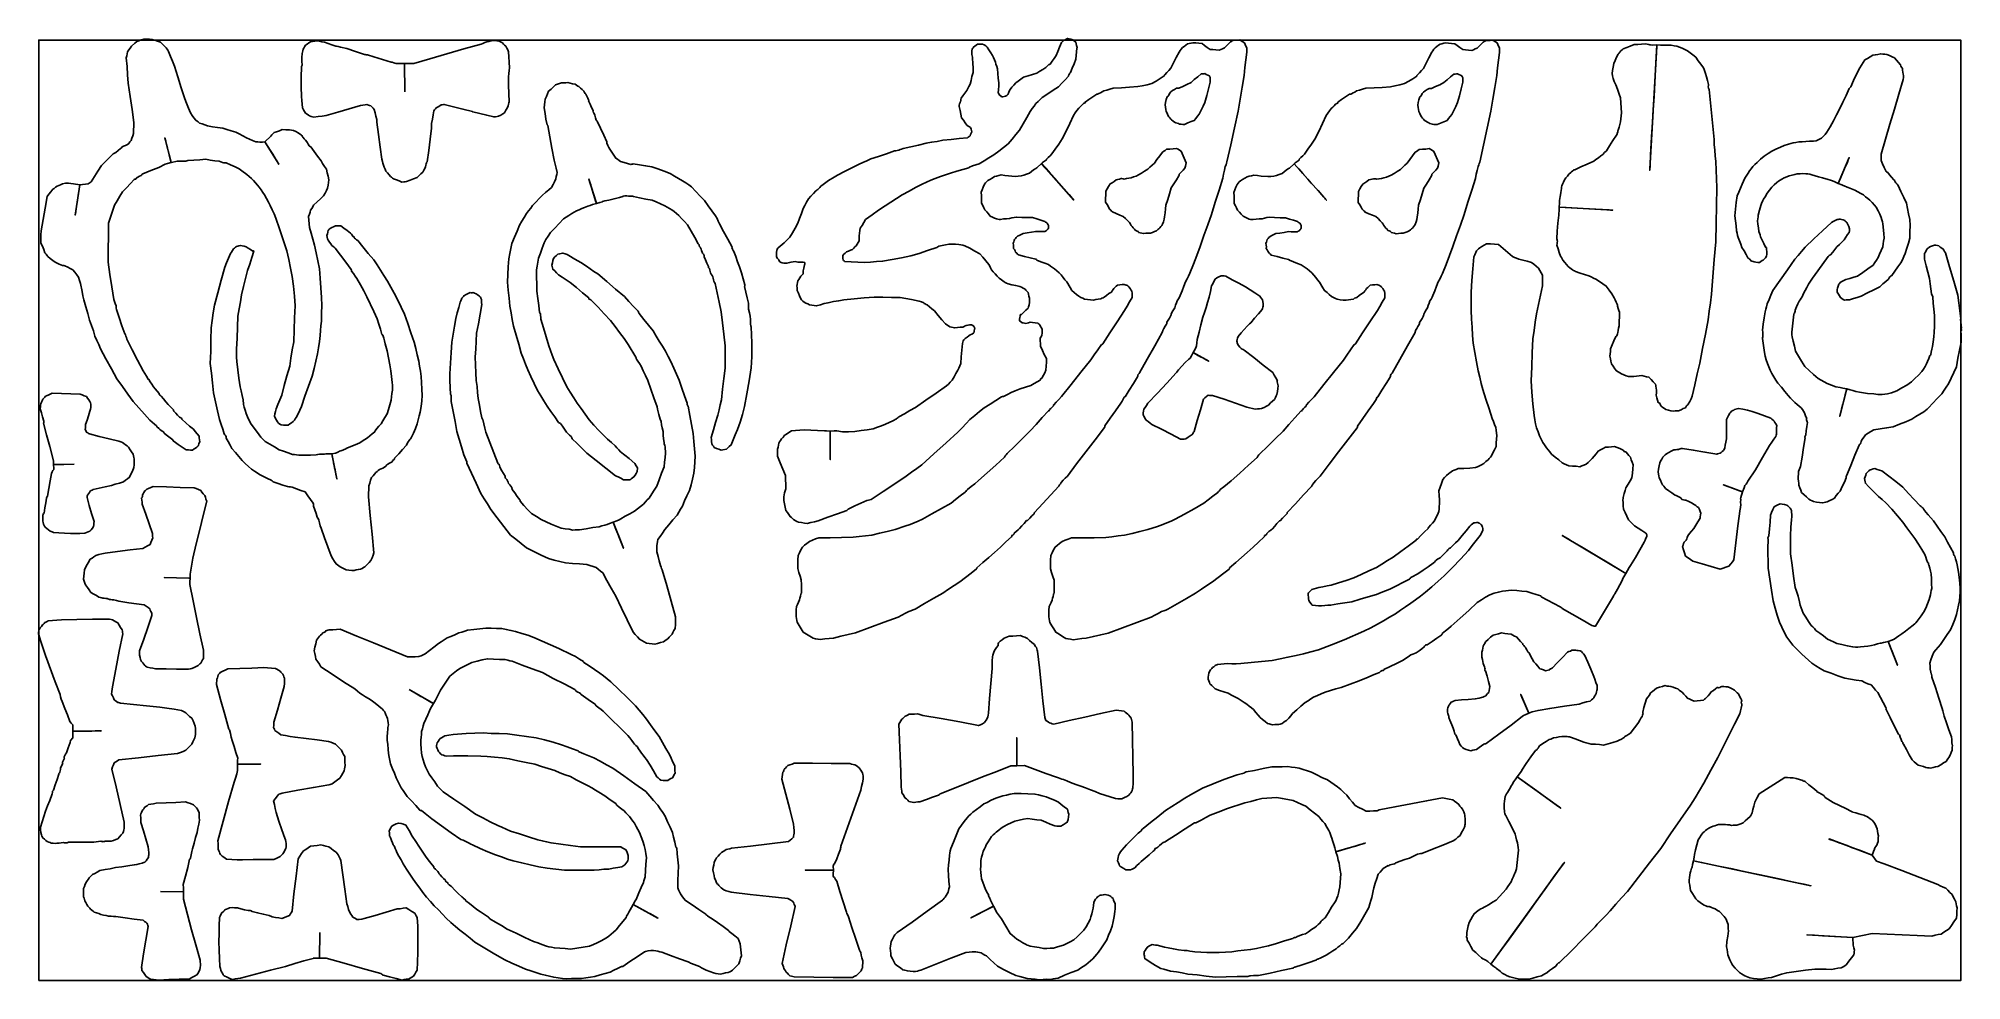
# Model space of a CAD drawing. Header units: millimetres. Extents: x 1 to 95, y 1 to 47.1.
import ezdxf

# ---------------------------------------------------------------- set-up
doc = ezdxf.new("R2010")
doc.units = ezdxf.units.MM

msp = doc.modelspace()

# ---------------------------------------------------------------- linework, layer by layer
at = {"flags": 128}
for points in [[(15.1694, 40.1759), (15.1502, 40.0502), (15.1303, 39.9168), (15.1114, 39.7776), (15.0523, 39.6575), (14.9873, 39.532), (14.9138, 39.3981), (14.7553, 39.2522), (14.5907, 39.0979), (14.4183, 38.9378), (14.3787, 38.8581), (14.3332, 38.7781), (14.2794, 38.6986), (14.2543, 38.5984), (14.2211, 38.4932), (14.1815, 38.3792), (14.1886, 38.2), (14.2033, 38.0207), (14.224, 37.8417), (14.3048, 37.563), (14.3859, 37.279), (14.4666, 36.9863), (14.5479, 36.6083), (14.6295, 36.2242), (14.7107, 35.8323), (14.7384, 35.3685), (14.7747, 34.8962), (14.8172, 34.4188), (14.8187, 34.0405), (14.8143, 33.6563), (14.8021, 33.2634), (14.7831, 33.0383), (14.7644, 32.8052), (14.7455, 32.5662), (14.7068, 32.2674), (14.6622, 31.9686), (14.6103, 31.6694), (14.532, 31.3107), (14.4481, 30.9459), (14.3561, 30.5731), (14.179, 30.0885), (14.0019, 29.5957), (13.8249, 29.097), (13.7462, 28.9174), (13.6614, 28.7377), (13.5683, 28.558), (13.5287, 28.4975), (13.4835, 28.4323), (13.4301, 28.3582), (13.3508, 28.2982), (13.2651, 28.2382), (13.1717, 28.1777), (13.0667, 28.1772), (12.953, 28.183), (12.8336, 28.1964), (12.7735, 28.2359), (12.7134, 28.2817), (12.6533, 28.3348), (12.613, 28.4201), (12.5671, 28.5138), (12.5127, 28.6129), (12.5321, 28.7326), (12.5574, 28.8519), (12.5908, 28.9717), (12.6751, 29.1912), (12.7682, 29.417), (12.8664, 29.65), (12.9897, 30.1151), (13.1213, 30.5872), (13.2587, 31.0656), (13.3163, 31.4646), (13.3802, 31.8631), (13.4523, 32.2618), (13.4698, 32.8395), (13.4928, 33.4235), (13.5241, 34.0148), (13.4821, 34.4926), (13.4344, 34.9704), (13.3783, 35.4481), (13.2966, 35.8659), (13.2093, 36.2837), (13.114, 36.7018), (12.932, 37.2382), (12.7503, 37.7753), (12.5686, 38.3123), (12.4882, 38.5109), (12.4017, 38.7158), (12.307, 38.9284), (12.2207, 39.0932), (12.1262, 39.266), (12.0259, 39.4451), (11.9458, 39.5642), (11.8596, 39.6891), (11.7652, 39.8223), (11.6792, 39.9213), (11.5854, 40.0265), (11.4851, 40.1394), (11.3851, 40.2388), (11.2792, 40.3378), (11.1651, 40.4368), (10.9194, 40.6149), (10.7855, 40.7141), (10.5801, 40.8127), (10.3666, 40.9113), (10.1469, 41.0099), (10.1068, 41.0096), (10.0673, 41.0097), (10.0272, 41.0092), (9.9615, 41.0291), (9.8877, 41.0543), (9.8083, 41.0879), (9.5888, 41.113), (9.3696, 41.1458), (9.1504, 41.185), (8.8654, 41.1633), (8.5729, 41.1422), (8.2743, 41.121), (8.1688, 41.0946), (8.0684, 41.0911), (8.0055, 41.0886), (7.9482, 41.09), (7.9057, 41.0961), (7.8375, 41.0975), (7.7637, 41.096), (7.4616, 41.019), (7.3617, 41.4017), (7.2983, 41.6552), (7.2837, 41.7308), (7.2618, 41.8039), (7.2252, 41.938), (7.2197, 41.958), (7.1887, 42.0647), (7.1741, 42.1232), (7.1472, 42.2256), (7.4616, 41.019), (7.2797, 40.9703), (7.1588, 40.939), (6.862, 40.7899), (6.4645, 40.6348), (6.0665, 40.4738), (6.0469, 40.4534), (6.0211, 40.4276), (5.9874, 40.3938), (5.9077, 40.3536), (5.8283, 40.3072), (5.7488, 40.2533), (5.7488, 40.2474), (5.743, 40.2332), (5.7292, 40.2134), (5.7092, 40.2133), (5.6836, 40.2072), (5.6496, 40.1929), (5.4652, 39.9929), (5.2729, 39.7933), (5.0748, 39.5931), (4.95, 39.3733), (4.8174, 39.1536), (4.6797, 38.9338), (4.5809, 38.6488), (4.483, 38.3554), (4.3847, 38.0564), (4.3875, 37.4189), (4.3839, 36.7818), (4.3733, 36.1442), (4.4616, 35.5472), (4.5579, 34.9446), (4.6602, 34.3336), (4.6865, 34.2339), (4.7207, 34.1289), (4.7615, 34.0153), (4.7618, 33.9556), (4.7677, 33.8956), (4.7817, 33.8362), (4.9091, 33.4384), (5.0444, 33.0405), (5.1854, 32.6427), (5.1918, 32.6371), (5.2057, 32.6233), (5.2257, 32.6034), (5.2458, 32.5375), (5.2659, 32.4643), (5.2863, 32.3844), (5.5477, 31.8679), (5.8146, 31.3513), (6.0899, 30.8348), (6.1701, 30.7093), (6.2507, 30.5764), (6.3305, 30.4376), (6.3369, 30.4375), (6.3706, 30.4179), (6.4365, 30.2986), (6.5113, 30.1795), (6.5915, 30.0605), (6.6778, 29.9553), (6.7718, 29.8419), (6.8718, 29.7228), (6.8719, 29.7031), (6.8777, 29.6831), (6.8919, 29.6633), (6.9119, 29.6434), (6.9377, 29.6234), (6.9718, 29.6039), (7.0778, 29.4651), (7.1923, 29.3258), (7.3123, 29.1874), (7.3923, 29.1078), (7.4781, 29.0224), (7.5722, 28.9298), (7.5723, 28.9095), (7.5783, 28.8897), (7.5922, 28.8699), (7.6786, 28.7707), (7.7725, 28.6715), (7.8724, 28.5724), (7.8988, 28.5523), (7.9325, 28.5327), (7.9725, 28.5131), (7.9726, 28.4933), (7.9785, 28.4729), (7.9925, 28.4534), (8.1725, 28.2952), (8.3586, 28.1364), (8.5525, 27.978), (8.6381, 27.8726), (8.7325, 27.7596), (8.833, 27.6404), (8.8332, 27.5551), (8.8394, 27.4612), (8.8539, 27.3619), (8.8344, 27.3161), (8.8143, 27.2622), (8.7946, 27.2024), (8.7753, 27.1765), (8.7495, 27.1424), (8.7161, 27.1022), (8.6501, 27.0621), (8.5766, 27.0162), (8.4973, 26.962), (8.3976, 26.9614), (8.2981, 26.9669), (8.1983, 26.9805), (7.9983, 27.1051), (7.799, 27.2377), (7.599, 27.3763), (7.579, 27.3961), (7.5592, 27.4217), (7.5389, 27.4554), (7.4133, 27.5546), (7.279, 27.6595), (7.1391, 27.7727), (7.1193, 27.7921), (7.0993, 27.8179), (7.079, 27.8518), (7.019, 27.8913), (6.9591, 27.9312), (6.8995, 27.9705), (6.8797, 27.9902), (6.8592, 28.0159), (6.8394, 28.0501), (6.8334, 28.0499), (6.8194, 28.0499), (6.7994, 28.05), (6.7796, 28.0754), (6.7597, 28.1091), (6.7392, 28.1487), (6.6393, 28.2342), (6.5331, 28.3274), (6.4193, 28.4265), (6.1534, 28.7237), (5.8788, 29.0273), (5.5987, 29.3392), (5.3384, 29.7018), (5.0719, 30.0733), (4.7969, 30.4506), (4.536, 30.9335), (4.2689, 31.424), (3.994, 31.9208), (3.9133, 32.1192), (3.8266, 32.324), (3.7322, 32.5367), (3.6514, 32.7955), (3.5648, 33.0538), (3.4697, 33.3121), (3.3826, 33.6366), (3.2877, 33.9688), (3.1866, 34.3068), (3.1456, 34.5119), (3.1048, 34.7248), (3.0236, 35.1028), (2.9772, 35.2618), (2.9231, 35.421), (2.8367, 35.54), (2.7424, 35.6591), (2.6423, 35.7779), (2.5226, 35.8373), (2.3968, 35.9026), (2.2629, 35.9756), (2.2029, 35.9814), (2.1376, 35.9946), (2.0637, 36.0146), (1.9777, 36.0539), (1.8836, 36.0996), (1.7842, 36.1526), (1.6643, 36.238), (1.5445, 36.3308), (1.4245, 36.43), (1.3845, 36.4899), (1.3384, 36.549), (1.2842, 36.6085), (1.2236, 36.7677), (1.1571, 36.9267), (1.0831, 37.0854), (1.0823, 37.2848), (1.0873, 37.4843), (1.1002, 37.6832), (1.1973, 38.2415), (1.2943, 38.7992), (1.3916, 39.3572), (1.4766, 39.477), (1.5695, 39.5969), (1.6686, 39.7172), (1.734, 39.7633), (1.808, 39.8172), (1.887, 39.8774), (1.9667, 39.9036), (2.052, 39.9381), (2.1455, 39.9781), (2.2859, 40.0129), (2.3708, 40.0171), (2.4284, 40.0189), (2.5521, 40.0008), (2.6757, 39.9825), (2.9846, 39.9321), (2.9103, 39.4159), (2.855, 39.0696), (2.8126, 38.7828), (2.7913, 38.6193), (2.7786, 38.564), (2.7722, 38.5173), (2.7637, 38.4514), (2.9846, 39.9321), (3.4059, 39.9899), (3.5388, 40.0841), (3.7032, 40.3437), (3.8751, 40.6094), (4.0531, 40.8831), (4.2378, 41.063), (4.4298, 41.2491), (4.6282, 41.443), (4.7475, 41.5234), (4.8665, 41.6093), (4.9858, 41.7037), (5.0056, 41.7237), (5.0252, 41.7495), (5.0454, 41.7836), (5.1306, 41.8239), (5.2238, 41.864), (5.3234, 41.9046), (5.3825, 41.9642), (5.4422, 42.0303), (5.5017, 42.1044), (5.5411, 42.2098), (5.5801, 42.3239), (5.6198, 42.4434), (5.6191, 42.6225), (5.624, 42.8018), (5.6371, 42.9812), (5.5483, 43.6181), (5.4523, 44.2608), (5.3493, 44.9116), (5.3281, 45.3161), (5.3, 45.728), (5.2647, 46.1462), (5.2839, 46.2457), (5.3034, 46.3456), (5.323, 46.4449), (5.3823, 46.5309), (5.4474, 46.6249), (5.5209, 46.7246), (5.6856, 46.8651), (5.7788, 46.9448), (5.8841, 46.9853), (5.9973, 47.0256), (6.117, 47.0661), (6.256, 47.0667), (6.3957, 47.0613), (6.5351, 47.0478), (6.6606, 47.0087), (6.7944, 46.9636), (6.9337, 46.9103), (7.02, 46.825), (7.1142, 46.7317), (7.2139, 46.6328), (7.2539, 46.573), (7.294, 46.5137), (7.334, 46.4539), (7.4213, 46.2155), (7.5153, 45.9768), (7.6167, 45.7383), (7.7782, 45.2152), (7.9456, 44.6846), (8.1213, 44.1474), (8.208, 43.9227), (8.3026, 43.6904), (8.403, 43.4517), (8.4836, 43.3328), (8.5694, 43.2134), (8.6636, 43.0945), (8.7235, 43.0552), (8.7837, 43.0092), (8.8436, 42.9559), (8.9696, 42.9164), (9.1028, 42.8712), (9.2425, 42.8181), (9.482, 42.7793), (9.7267, 42.7407), (9.9799, 42.702), (10.1853, 42.643), (10.3986, 42.5782), (10.6184, 42.5056), (10.7841, 42.421), (10.9575, 42.3277), (11.1373, 42.2295), (11.2828, 42.1703), (11.4364, 42.1049), (11.5959, 42.0321), (11.6958, 42.0324), (11.8012, 42.0267), (11.9149, 42.0137), (12.0431, 42.0386), (12.7212, 40.9437), (12.7196, 40.9413)], [(49.9817, 30.4243), (49.9817, 30.4443), (50.0021, 30.4643), (50.0217, 30.4782), (50.0419, 30.4842), (50.1155, 30.6175), (50.1809, 30.7433), (50.2409, 30.8628), (50.2547, 31.0617), (50.261, 31.2549), (50.261, 31.4403), (50.1613, 31.6391), (50.0677, 31.8384), (49.9817, 32.0377), (49.9679, 32.1769), (49.9619, 32.3106), (49.9619, 32.4357), (49.9959, 32.4895), (50.0217, 32.5356), (50.0419, 32.5751), (50.0557, 32.6748), (50.0617, 32.7685), (50.0617, 32.8541), (50.0217, 32.9339), (49.9817, 33.0132), (49.9424, 33.0933), (49.9022, 33.1269), (49.8683, 33.1531), (49.8423, 33.1727), (49.709, 33.1927), (49.5837, 33.2063), (49.4642, 33.2125), (49.3907, 33.1927), (49.3245, 33.1727), (49.2649, 33.1531), (49.1912, 33.1727), (49.1255, 33.1866), (49.0657, 33.1927), (49.0261, 33.2267), (48.9923, 33.2525), (48.9663, 33.2724), (48.9525, 33.3123), (48.9465, 33.3461), (48.9465, 33.3721), (48.9663, 33.4458), (48.9801, 33.5117), (48.9861, 33.5713), (49.0063, 33.5851), (49.0261, 33.5909), (49.0459, 33.5909), (49.1594, 33.7045), (49.2649, 33.8101), (49.3646, 33.9096), (49.3843, 33.9695), (49.4042, 34.0233), (49.4245, 34.0689), (49.4381, 34.1826), (49.4443, 34.2881), (49.4443, 34.3877), (49.4103, 34.4871), (49.3843, 34.5807), (49.3646, 34.6667), (49.3109, 34.7262), (49.2649, 34.7799), (49.2253, 34.8261), (49.1313, 34.8795), (49.0459, 34.9254), (48.9663, 34.9651), (48.7669, 35.0047), (48.5738, 35.0451), (48.3887, 35.0845), (48.3151, 35.1243), (48.2493, 35.1582), (48.1893, 35.1843), (48.0698, 35.2839), (47.9565, 35.3773), (47.8508, 35.463), (47.7515, 35.5767), (47.6579, 35.6821), (47.5723, 35.7817), (47.5323, 35.8757), (47.4925, 35.9611), (47.4527, 36.0405), (47.2993, 36.2197), (47.1539, 36.3931), (47.0145, 36.5585), (46.7617, 36.6978), (46.5169, 36.8313), (46.2781, 36.9565), (46.1781, 36.9767), (46.0785, 36.9966), (45.9788, 37.0164), (45.8197, 37.0303), (45.6602, 37.0367), (45.5012, 37.0367), (45.3278, 36.9966), (45.1623, 36.9627), (45.0031, 36.9367), (44.9493, 36.9029), (44.9037, 36.8772), (44.4455, 36.7177), (44.0333, 36.5841), (43.6289, 36.459), (43.1709, 36.3654), (42.713, 36.2796), (42.2546, 36.2001), (41.9559, 36.18), (41.6573, 36.1599), (41.3587, 36.1404), (41.0397, 36.1599), (40.7213, 36.1741), (40.4027, 36.18), (40.3688, 36.2139), (40.343, 36.2399), (40.3227, 36.2597), (40.3091, 36.3393), (40.3029, 36.4128), (40.3029, 36.4788), (40.3628, 36.5387), (40.4227, 36.5985), (40.4823, 36.6579), (40.5819, 36.6978), (40.6813, 36.7374), (40.7811, 36.7776), (40.8409, 36.8371), (40.9003, 36.897), (40.9603, 36.9565), (41.0139, 37.0367), (41.0599, 37.116), (41.0997, 37.1958), (41.0997, 37.2753), (41.0997, 37.3553), (41.0997, 37.4346), (41.1195, 37.5681), (41.1395, 37.6938), (41.159, 37.8133), (41.2531, 37.9525), (41.3385, 38.0917), (41.4187, 38.2313), (41.7367, 38.4643), (42.0555, 38.6893), (42.374, 38.9087), (42.6529, 39.0875), (42.9321, 39.267), (43.2107, 39.4463), (43.5435, 39.6253), (43.868, 39.7986), (44.1865, 39.9641), (44.4055, 40.0637), (44.6187, 40.1573), (44.8237, 40.2425), (45.0829, 40.3362), (45.3356, 40.4221), (45.5807, 40.5015), (45.8792, 40.5953), (46.1781, 40.6811), (46.4767, 40.7605), (46.4906, 40.7803), (46.4966, 40.7943), (46.4966, 40.8005), (46.6561, 40.8603), (46.8152, 40.914), (46.9745, 40.9599), (47.2139, 41.1131), (47.4527, 41.2584), (47.6918, 41.3976), (47.9309, 41.5771), (48.1635, 41.7561), (48.3887, 41.9357), (48.5821, 42.1683), (48.7669, 42.3936), (48.9465, 42.6126), (49.1255, 42.9253), (49.2989, 43.23), (49.4642, 43.5288), (49.5637, 43.6625), (49.6573, 43.7879), (49.7429, 43.9069), (49.8567, 44.0067), (49.9619, 44.1063), (50.0617, 44.2062), (50.3343, 44.3851), (50.5994, 44.5585), (50.8581, 44.7237), (51.0175, 44.9029), (51.1769, 45.0763), (51.3361, 45.2417), (51.35, 45.2754), (51.3561, 45.3013), (51.3561, 45.3211), (51.3899, 45.3612), (51.4161, 45.3947), (51.4357, 45.4207), (51.5293, 45.6397), (51.6152, 45.8589), (51.6947, 46.0781), (51.7145, 46.257), (51.7345, 46.4364), (51.7545, 46.6157), (51.7682, 46.6357), (51.7745, 46.6495), (51.7745, 46.6557), (51.7407, 46.7489), (51.7145, 46.8347), (51.6947, 46.9143), (51.6409, 46.9541), (51.5951, 46.9943), (51.5552, 47.0341), (51.4619, 47.0537), (51.3758, 47.0737), (51.2965, 47.0937), (51.2366, 47.0598), (51.1827, 47.0341), (51.137, 47.0139), (51.0831, 46.9743), (51.0375, 46.9344), (50.9977, 46.8945), (50.9041, 46.6753), (50.8184, 46.4625), (50.7386, 46.257), (50.6389, 46.1177), (50.5395, 45.9783), (50.4399, 45.8389), (50.42, 45.8253), (50.4003, 45.8191), (50.3803, 45.8191), (50.3265, 45.7653), (50.2807, 45.7197), (50.2409, 45.6795), (50.0876, 45.5799), (49.9424, 45.4863), (49.8026, 45.4008), (49.5837, 45.3273), (49.3646, 45.2613), (49.1455, 45.2017), (49.0118, 45.1021), (48.8865, 45.0087), (48.7669, 44.9231), (48.6675, 44.8093), (48.5738, 44.7041), (48.4881, 44.6041), (48.4483, 44.5109), (48.4087, 44.4249), (48.3689, 44.3455), (48.3289, 44.3115), (48.2949, 44.2854), (48.2693, 44.2657), (48.1953, 44.2515), (48.1298, 44.2461), (48.0698, 44.2461), (48.0302, 44.2797), (47.9961, 44.3057), (47.9705, 44.3255), (47.9309, 44.3993), (47.9107, 44.4249), (47.9247, 44.5985), (47.9309, 44.7633), (47.9309, 44.9231), (47.9107, 45.1559), (47.8909, 45.3809), (47.8709, 45.6), (47.831, 45.7197), (47.7971, 45.8328), (47.7713, 45.9389), (47.7173, 46.0521), (47.6717, 46.1575), (47.6318, 46.257), (47.5383, 46.3967), (47.4527, 46.5361), (47.3732, 46.6753), (47.2934, 46.7292), (47.2139, 46.7753), (47.1338, 46.815), (47.0543, 46.815), (46.9745, 46.815), (46.895, 46.815), (46.8215, 46.761), (46.7557, 46.7153), (46.6957, 46.6753), (46.676, 46.6357), (46.6561, 46.6019), (46.6359, 46.5759), (46.622, 46.4823), (46.616, 46.3967), (46.616, 46.317), (46.6359, 46.2432), (46.6501, 46.1777), (46.6561, 46.1177), (46.67, 45.879), (46.676, 45.6457), (46.676, 45.4207), (46.622, 45.2277), (46.5765, 45.0425), (46.5365, 44.8632), (46.4767, 44.7497), (46.4229, 44.6442), (46.3772, 44.5445), (46.2781, 44.4109), (46.184, 44.2854), (46.0983, 44.1659), (46.0847, 44.1121), (46.0785, 44.0665), (46.0785, 44.0267), (46.0586, 44.0067), (46.0447, 43.9871), (46.0383, 43.9668), (46.0187, 43.8931), (46.0046, 43.8275), (45.9992, 43.7679), (46.0383, 43.5749), (46.0785, 43.3895), (46.1185, 43.2102), (46.2119, 43.0908), (46.2975, 42.9711), (46.3772, 42.8519), (46.4372, 42.8118), (46.4966, 42.7721), (46.5565, 42.7321), (46.5765, 42.6588), (46.5965, 42.5927), (46.616, 42.5331), (46.5824, 42.4593), (46.5565, 42.3936), (46.5365, 42.3341), (46.4829, 42.294), (46.4372, 42.2601), (46.3973, 42.2343), (45.9992, 42.1944), (45.6005, 42.1545), (45.2021, 42.1152), (44.9237, 42.0612), (44.6505, 42.0153), (44.3855, 41.9753), (44.0075, 41.8819), (43.6289, 41.7963), (43.2506, 41.7163), (43.1768, 41.6825), (43.1109, 41.6568), (43.0513, 41.637), (42.9716, 41.6172), (42.8981, 41.6031), (42.8323, 41.5968), (42.4401, 41.4575), (42.0555, 41.3239), (41.6774, 41.1989), (41.4779, 41.1049), (41.2849, 41.0195), (41.0997, 40.9397), (40.7413, 40.7605), (40.3883, 40.5815), (40.0443, 40.4022), (39.8907, 40.3083), (39.6059, 40.1431), (39.4725, 40.0435), (39.347, 39.9498), (39.2276, 39.8645), (39.1741, 39.8047), (39.1281, 39.7511), (39.0883, 39.7051), (39.0485, 39.6851), (39.0145, 39.6651), (38.9887, 39.6453), (38.8691, 39.5059), (38.7499, 39.3725), (38.6303, 39.2467), (38.5364, 39.0875), (38.4507, 38.9281), (38.3711, 38.7691), (38.2778, 38.5302), (38.192, 38.2913), (38.1125, 38.052), (37.9729, 37.8191), (37.8397, 37.5939), (37.7141, 37.3749), (37.6142, 37.2753), (37.5207, 37.182), (37.4353, 37.0959), (37.3357, 37.0164), (37.2359, 36.9367), (37.1366, 36.8571), (37.1167, 36.8173), (37.0965, 36.7776), (37.0766, 36.7374), (37.0631, 36.6243), (37.0568, 36.5185), (37.0568, 36.4191), (37.1167, 36.3393), (37.1705, 36.2597), (37.2161, 36.18), (37.2561, 36.1599), (37.2959, 36.1404), (37.3357, 36.1203), (37.4153, 36.1065), (37.4949, 36.1003), (37.5747, 36.1003), (37.7678, 36.1543), (37.704, 36.1341), (37.8829, 36.1739), (37.9728, 36.1811), (38.1049, 36.1537), (38.1811, 36.1505), (38.3278, 36.1451), (38.3627, 36.1446), (38.4269, 36.1416), (38.4466, 36.1327), (38.4535, 36.1001), (38.4457, 36.0705), (38.4466, 36.0468), (38.4392, 36.0165), (38.3994, 35.8596), (38.3765, 35.796), (38.3726, 35.7338), (38.3716, 35.6538), (38.3621, 35.5878), (38.3573, 35.5626), (38.2515, 35.463), (38.1979, 35.3837), (38.1523, 35.3099), (38.1125, 35.2441), (38.0923, 35.1504), (38.0725, 35.0647), (38.0527, 34.9851), (38.0665, 34.9056), (38.0725, 34.8317), (38.0725, 34.7659), (38.1321, 34.6326), (38.1861, 34.5069), (38.2317, 34.3877), (38.2916, 34.3139), (38.3515, 34.2485), (38.4111, 34.1885), (38.5045, 34.1485), (38.5903, 34.1088), (38.6701, 34.0689), (38.7896, 34.0489), (38.903, 34.0291), (39.0085, 34.0093), (39.2079, 34.0689), (39.401, 34.1226), (39.5861, 34.1685), (39.845, 34.2223), (40.1037, 34.2679), (40.3628, 34.308), (40.8608, 34.3617), (41.3525, 34.4076), (41.8369, 34.4477), (42.2687, 34.4335), (42.6927, 34.4271), (43.1109, 34.4271), (43.3899, 34.3735), (43.6628, 34.3279), (44.0469, 34.2485), (44.1607, 34.2084), (44.2661, 34.1685), (44.2802, 34.1485), (44.2862, 34.1346), (44.2862, 34.1289), (44.3397, 34.1088), (44.3855, 34.089), (44.4257, 34.0689), (44.5451, 33.9695), (44.6647, 33.87), (44.7841, 33.7703), (44.9631, 33.5513), (45.1425, 33.3384), (45.3217, 33.1327), (45.4011, 33.0792), (45.4751, 33.0335), (45.5408, 32.9935), (45.6205, 32.9736), (45.7001, 32.9538), (45.7799, 32.9339), (45.9194, 32.9538), (46.0526, 32.9675), (46.1781, 32.9736), (46.2377, 33.0075), (46.2915, 33.0335), (46.3375, 33.0534), (46.4307, 33.0731), (46.5169, 33.0875), (46.5965, 33.0933), (46.6304, 33.0731), (46.6561, 33.0593), (46.676, 33.0534), (46.7099, 33.0132), (46.7357, 32.9736), (46.7557, 32.9339), (46.7415, 32.8602), (46.7357, 32.7945), (46.7357, 32.7347), (46.7159, 32.7149), (46.7019, 32.6949), (46.6957, 32.6748), (46.616, 32.6351), (46.5427, 32.5955), (46.4767, 32.5553), (46.3833, 32.4817), (46.2975, 32.4159), (46.2181, 32.3563), (46.1979, 32.2965), (46.1781, 32.2368), (46.1583, 32.1769), (46.1243, 31.8444), (46.0983, 31.5197), (46.0785, 31.2011), (46.0249, 31.0817), (45.9788, 30.9681), (45.9393, 30.8628), (45.8396, 30.7033), (45.7459, 30.5439), (45.6602, 30.3846), (45.5605, 30.2853), (45.4671, 30.1913), (45.3815, 30.1056), (44.8699, 29.7474), (44.3657, 29.3949), (43.868, 29.0502), (43.589, 28.8907), (43.3163, 28.7376), (43.0513, 28.5924), (43.0113, 28.5523), (42.9716, 28.5186), (42.9321, 28.4927), (42.7525, 28.3992), (42.5733, 28.3137), (42.3943, 28.2339), (42.1951, 28.1541), (41.9959, 28.0747), (41.7965, 27.9949), (41.4979, 27.9551), (41.1993, 27.9151), (40.9003, 27.8755), (40.5879, 27.8611), (40.2831, 27.8555), (40.0119, 27.8955), (39.9743, 27.8971), (39.8869, 27.8955), (39.6928, 27.8943), (39.6928, 27.4918), (39.6957, 26.9642), (39.6943, 26.6715), (39.6943, 26.5497), (39.6943, 26.4961), (39.6928, 27.8943), (39.5119, 27.8955), (39.4069, 27.8952), (39.0681, 27.9151), (38.7356, 27.9351), (38.4111, 27.9551), (38.1979, 27.9351), (37.9928, 27.9151), (37.7935, 27.8952), (37.6737, 27.8155), (37.5547, 27.7416), (37.4353, 27.6761), (37.4211, 27.6563), (37.4153, 27.6361), (37.4153, 27.6167), (37.3755, 27.5765), (37.3418, 27.5429), (37.3155, 27.5167), (37.2619, 27.4371), (37.2161, 27.3636), (37.1763, 27.2979), (37.1563, 27.198), (37.1366, 27.0985), (37.1167, 26.9989), (37.1167, 26.8794), (37.1167, 26.7659), (37.1167, 26.6607), (37.25, 26.3421), (37.3755, 26.0292), (37.4949, 25.7245), (37.5087, 25.5054), (37.5147, 25.2865), (37.5147, 25.0671), (37.4809, 24.9675), (37.4551, 24.8682), (37.4353, 24.7686), (37.4211, 24.6689), (37.4153, 24.5753), (37.4153, 24.4897), (37.4551, 24.3301), (37.4889, 24.1709), (37.5147, 24.0117), (37.5947, 23.9123), (37.6683, 23.8125), (37.7339, 23.7127), (37.7935, 23.6592), (37.8471, 23.6135), (37.8935, 23.5737), (37.9729, 23.5197), (38.0527, 23.4739), (38.1321, 23.4341), (38.2853, 23.4144), (38.4309, 23.3941), (38.5703, 23.3743), (38.7499, 23.4144), (38.9287, 23.4541), (39.1083, 23.4939), (39.5798, 23.6731), (40.0443, 23.8464), (40.5023, 24.0117), (40.5417, 24.0455), (40.5758, 24.0715), (40.6017, 24.0913), (40.9003, 24.2309), (41.1932, 24.3639), (41.4779, 24.4897), (41.5577, 24.5095), (41.6315, 24.5295), (41.6972, 24.5496), (42.2749, 24.9279), (42.8462, 25.3063), (43.4097, 25.6845), (43.6687, 25.8777), (43.9214, 26.0629), (44.1667, 26.2423), (44.7641, 26.7803), (45.3555, 27.3117), (45.9393, 27.8353), (46.1383, 28.0487), (46.3313, 28.2534), (46.5169, 28.4529), (46.7557, 28.6523), (46.9887, 28.8453), (47.2139, 29.0305), (47.5065, 29.2098), (47.7913, 29.3889), (48.0698, 29.5681), (48.1099, 29.5819), (48.1439, 29.5881), (48.1697, 29.5881), (48.3629, 29.6879), (48.5479, 29.7811), (48.7275, 29.8669), (48.9861, 29.9604), (49.2451, 30.0461), (49.5039, 30.1259), (49.6633, 30.2195), (49.8167, 30.3049), (49.9619, 30.3846), (49.9759, 30.4045), (49.9817, 30.4243)], [(0.9829, 1.0166), (94.9829, 1.0166), (94.9829, 47.0166), (0.9829, 47.0166), (0.9829, 1.0166)], [(18.8932, 44.4887), (18.8749, 45.8625), (18.5807, 45.8637), (18.4539, 45.861), (18.4006, 45.8773), (18.3447, 45.8996), (18.2713, 45.9305), (18.2387, 45.9326), (18.2111, 45.9386), (17.7914, 46.0652), (17.3764, 46.1956), (17.0635, 46.2909), (16.9927, 46.2946), (16.9406, 46.302), (16.9074, 46.314), (16.4769, 46.4576), (16.0492, 46.5962), (15.7413, 46.6709), (15.6258, 46.7045), (15.5429, 46.7206), (15.5103, 46.7226), (15.3224, 46.7888), (15.1378, 46.8503), (14.9578, 46.905), (14.8279, 46.931), (14.7089, 46.9547), (14.5986, 46.9768), (14.4861, 46.9663), (14.3778, 46.9491), (14.2729, 46.927), (14.19, 46.8717), (14.107, 46.8164), (14.0244, 46.7614), (13.985, 46.6872), (13.9491, 46.6227), (13.9138, 46.5682), (13.894, 46.49), (13.8586, 46.3635), (13.8525, 46.1682), (13.853, 45.9772), (13.8585, 45.7893), (13.8418, 45.7538), (13.8307, 45.7229), (13.8254, 45.6953), (13.8194, 45.2124), (13.8198, 44.7342), (13.8253, 44.2593), (13.8438, 44.0632), (13.8643, 43.8779), (13.8861, 43.7013), (13.9296, 43.6106), (13.98, 43.5242), (14.0351, 43.4416), (14.1078, 43.3942), (14.1698, 43.3474), (14.2233, 43.3037), (14.3011, 43.2838), (14.3689, 43.2643), (14.4276, 43.2483), (14.6434, 43.2726), (14.8496, 43.2975), (15.046, 43.3256), (15.6095, 43.4856), (16.1698, 43.6511), (16.7252, 43.8229), (16.8379, 43.8333), (16.9412, 43.8468), (17.0346, 43.8613), (17.1008, 43.8339), (17.1638, 43.8113), (17.2222, 43.7952), (17.2831, 43.7399), (17.3391, 43.6814), (17.3879, 43.6184), (17.4268, 43.4527), (17.4705, 43.2905), (17.5205, 43.1323), (17.5146, 43.0805), (17.5118, 43.0378), (17.5098, 43.0055), (17.5921, 42.3899), (17.6775, 41.784), (17.7637, 41.1881), (17.7856, 41.0831), (17.8097, 40.9865), (17.8356, 40.901), (17.8821, 40.7954), (17.9239, 40.6965), (17.9625, 40.6026), (18.0455, 40.5142), (18.1198, 40.4272), (18.1836, 40.3431), (18.2334, 40.3043), (18.2833, 40.2656), (18.3324, 40.2272), (18.4767, 40.1796), (18.6143, 40.1277), (18.747, 40.0723), (18.8301, 40.0804), (18.9038, 40.0885), (18.9677, 40.0997), (19.139, 40.1661), (19.3103, 40.2325), (19.4815, 40.299), (19.5813, 40.3894), (19.675, 40.4756), (19.763, 40.5583), (19.8112, 40.6549), (19.857, 40.7406), (19.9014, 40.8179), (19.916, 40.8925), (19.9286, 40.9562), (19.9397, 41.0114), (19.9488, 41.0344), (19.9621, 41.0497), (19.9786, 41.0607), (20.0563, 41.6156), (20.1279, 42.1658), (20.1938, 42.7124), (20.1941, 42.7846), (20.1942, 42.8563), (20.1941, 42.9278), (20.2333, 43.1455), (20.2691, 43.3539), (20.3047, 43.5521), (20.343, 43.6018), (20.3817, 43.6517), (20.4202, 43.7014), (20.5115, 43.7448), (20.592, 43.7919), (20.6634, 43.8395), (20.7193, 43.8527), (20.7687, 43.8615), (20.8125, 43.8669), (21.2733, 43.7504), (21.7297, 43.6405), (22.1934, 43.5189), (22.2011, 43.5074), (22.2044, 43.5024), (22.547, 43.4198), (22.8899, 43.3366), (23.2321, 43.2539), (23.3205, 43.2652), (23.4005, 43.2778), (23.4697, 43.2924), (23.5767, 43.3474), (23.6743, 43.4052), (23.7623, 43.4638), (23.8284, 43.5799), (23.8899, 43.6924), (23.9445, 43.8008), (23.9594, 43.8754), (23.972, 43.9386), (23.9831, 43.9943), (23.9699, 44.4091), (23.961, 44.817), (23.9556, 45.2203), (23.972, 45.3748), (23.9872, 45.5212), (23.9999, 45.6566), (23.9866, 45.928), (23.9727, 46.1891), (23.9555, 46.441), (23.9169, 46.5351), (23.8732, 46.6255), (23.8231, 46.7117), (23.7625, 46.7667), (23.71, 46.8204), (23.6682, 46.8718), (23.5944, 46.9112), (23.5248, 46.9435), (23.4583, 46.9711), (23.3789, 46.9829), (23.3036, 46.9877), (23.232, 46.9878), (23.1079, 46.9698), (22.9947, 46.9491), (22.8897, 46.9269), (22.7958, 46.8884), (22.7066, 46.8534), (22.6243, 46.8221), (21.7793, 46.5819), (20.9368, 46.3411), (20.1002, 46.0991), (19.3307, 45.8637), (18.9031, 45.8625), (18.8749, 45.8625), (18.8932, 44.4887)], [(60.0601, 46.4214), (60.017, 46.0433), (59.9738, 45.6653), (59.9304, 45.2874), (59.8395, 44.7105), (59.741, 44.1281), (59.6358, 43.5374), (59.4628, 42.7165), (59.2821, 41.8874), (59.0953, 41.0528), (59.075, 40.987), (59.0485, 40.9137), (59.0138, 40.8345), (58.9724, 40.6496), (58.9305, 40.4569), (58.8891, 40.2579), (58.7044, 39.6761), (58.5197, 39.0864), (58.3352, 38.4903), (58.1514, 37.9742), (57.9674, 37.4523), (57.7833, 36.922), (57.6201, 36.4852), (57.4509, 36.0485), (57.2736, 35.6123), (57.2126, 35.4732), (57.1454, 35.3348), (57.0706, 35.1958), (56.9891, 34.9776), (56.9014, 34.753), (56.8055, 34.5213), (56.7649, 34.4419), (56.7181, 34.3567), (56.6639, 34.2631), (56.623, 34.1583), (56.582, 34.0451), (56.5415, 33.9261), (56.4808, 33.827), (56.4198, 33.722), (56.359, 33.609), (56.3587, 33.5832), (56.3526, 33.5492), (56.3385, 33.5098), (56.2778, 33.4106), (56.2172, 33.3116), (56.1564, 33.2126), (56.1562, 33.1867), (56.1496, 33.1529), (56.1354, 33.1132), (56.0749, 33.0139), (56.0141, 32.9151), (55.9535, 32.8159), (55.9533, 32.79), (55.9474, 32.7563), (55.9329, 32.7167), (55.5683, 32.0625), (55.198, 31.4027), (54.8194, 30.7351), (54.7993, 30.7095), (54.7732, 30.6758), (54.7387, 30.6362), (54.7384, 30.6102), (54.7327, 30.5766), (54.7181, 30.5368), (54.5161, 30.2201), (54.3141, 29.8972), (54.1117, 29.5665), (54.1058, 29.5666), (54.0917, 29.5606), (54.0719, 29.5472), (54.025, 29.448), (53.9702, 29.3486), (53.9095, 29.2498), (53.6474, 28.8876), (53.3851, 28.5177), (53.123, 28.1414), (53.1226, 28.1213), (53.1169, 28.0957), (53.1024, 28.0621), (52.6489, 27.4686), (52.1954, 26.8752), (51.7416, 26.282), (51.2882, 25.6886), (51.188, 25.5899), (51.0872, 25.4854), (50.987, 25.3728), (50.9461, 25.3132), (50.9058, 25.254), (50.8654, 25.1946), (50.4772, 24.7738), (50.0811, 24.3453), (49.679, 23.9107), (49.6787, 23.8911), (49.6724, 23.8707), (49.6585, 23.8512), (49.558, 23.7464), (49.4513, 23.634), (49.3369, 23.5154), (49.3167, 23.5157), (49.2971, 23.5099), (49.1759, 23.3774), (49.0696, 23.2532), (48.9547, 23.1206), (48.8746, 23.0555), (48.7882, 22.9825), (48.6936, 22.9041), (48.6934, 22.8842), (48.6877, 22.864), (48.6734, 22.8441), (48.6476, 22.8244), (48.6132, 22.8051), (48.5733, 22.7855), (48.573, 22.7658), (48.5672, 22.7459), (48.5527, 22.7257), (48.2852, 22.4693), (48.0104, 22.2129), (47.7296, 21.9566), (47.4482, 21.7141), (47.1612, 21.464), (46.8661, 21.2076), (46.8659, 21.1877), (46.8596, 21.1675), (46.8457, 21.1482), (46.5791, 20.9454), (46.3041, 20.7345), (46.0233, 20.5183), (45.7567, 20.3415), (45.4824, 20.1585), (45.2016, 19.968), (44.7553, 19.7129), (44.3009, 19.4521), (43.8404, 19.1841), (43.7405, 19.1449), (43.6404, 19.1056), (43.5405, 19.0669), (43.3746, 18.9829), (43.2001, 18.8908), (43.0203, 18.7926), (42.3209, 18.5403), (41.6214, 18.2818), (40.9224, 18.0154), (40.5626, 17.9389), (40.2038, 17.8563), (39.8442, 17.766), (39.639, 17.7482), (39.4256, 17.7241), (39.2061, 17.6921), (39.0868, 17.7134), (38.9676, 17.734), (38.8484, 17.7552), (38.6897, 17.8561), (38.5316, 17.9573), (38.3731, 18.0579), (38.2747, 18.2183), (38.1766, 18.3785), (38.0788, 18.5392), (38.0594, 18.625), (38.0405, 18.7186), (38.0216, 18.8183), (38.0229, 18.9777), (38.0304, 19.1429), (38.046, 19.3156), (38.0868, 19.4151), (38.1335, 19.5202), (38.1879, 19.6334), (38.209, 19.7189), (38.2297, 19.8124), (38.2507, 19.9117), (38.2567, 19.9314), (38.271, 19.9514), (38.2906, 19.9711), (38.2924, 20.1759), (38.2887, 20.3894), (38.2768, 20.6083), (38.2187, 20.7881), (38.1605, 20.974), (38.1025, 21.1678), (38.1045, 21.3729), (38.1122, 21.5857), (38.1283, 21.8051), (38.1893, 21.9436), (38.2566, 22.0825), (38.3312, 22.221), (38.4372, 22.3056), (38.5519, 22.3983), (38.6722, 22.4966), (38.8181, 22.5552), (38.9723, 22.6136), (39.1318, 22.6717), (39.6897, 22.673), (40.2476, 22.6818), (40.8049, 22.6968), (41.1043, 22.7334), (41.4092, 22.7708), (41.7223, 22.8079), (42.1014, 22.8902), (42.4809, 22.98), (42.8599, 23.0764), (43.3453, 23.2374), (43.599, 23.3283), (43.7994, 23.4064), (43.9991, 23.4902), (44.1993, 23.5823), (44.6592, 23.8368), (45.1259, 24.0975), (45.6001, 24.366), (45.8207, 24.543), (46.0476, 24.7202), (46.2819, 24.8972), (46.3223, 24.9366), (46.3626, 24.9821), (46.4029, 25.0358), (46.5834, 25.1733), (46.7637, 25.3172), (46.9447, 25.4689), (47.3659, 25.8436), (47.7878, 26.2241), (48.2098, 26.6129), (48.2501, 26.6719), (48.2964, 26.7315), (48.3507, 26.7905), (48.7186, 27.1518), (49.0941, 27.5212), (49.4762, 27.8959), (49.7634, 28.2177), (50.0597, 28.548), (50.3611, 28.8836), (50.3673, 28.8837), (50.3813, 28.8836), (50.4009, 28.8833), (50.401, 28.9028), (50.4075, 28.9231), (50.4217, 28.9426), (50.4817, 29.002), (50.5421, 29.0609), (50.6021, 29.1206), (50.6024, 29.1403), (50.6087, 29.1601), (50.6224, 29.18), (50.7433, 29.3044), (50.8703, 29.4366), (51.0049, 29.5751), (51.4742, 30.1683), (51.9518, 30.7671), (52.4352, 31.3741), (52.603, 31.6175), (52.7781, 31.8692), (52.9599, 32.1264), (52.98, 32.1319), (52.9998, 32.1459), (53.0202, 32.1655), (53.3695, 32.7), (53.7267, 33.2404), (54.0903, 33.7887), (54.2116, 33.9928), (54.333, 34.2048), (54.4544, 34.4229), (54.4552, 34.5228), (54.4504, 34.6281), (54.4375, 34.7417), (54.3982, 34.8021), (54.3531, 34.868), (54.3, 34.942), (54.2742, 34.9625), (54.2405, 34.9886), (54.2013, 35.0228), (54.1612, 35.0292), (54.1156, 35.0434), (54.0623, 35.0638), (53.9622, 35.0584), (53.8567, 35.0458), (53.7429, 35.027), (53.6825, 34.9816), (53.6226, 34.9283), (53.5621, 34.8689), (53.5221, 34.8101), (53.4821, 34.7504), (53.4409, 34.6915), (53.3212, 34.6124), (53.2009, 34.5281), (53.0804, 34.4356), (53.0343, 34.4157), (52.9804, 34.3906), (52.9202, 34.3571), (52.8006, 34.3386), (52.6813, 34.3198), (52.5616, 34.3002), (52.4222, 34.308), (52.2765, 34.3235), (52.1238, 34.3447), (52.0384, 34.3849), (51.9453, 34.4317), (51.8461, 34.4866), (51.7413, 34.5729), (51.6287, 34.6678), (51.51, 34.7683), (51.4316, 34.9085), (51.2549, 35.1889), (51.1703, 35.295), (51.0781, 35.4096), (50.9793, 35.5298), (50.8808, 35.6305), (50.776, 35.7309), (50.6631, 35.8317), (50.5643, 35.892), (50.4651, 35.9586), (50.3663, 36.0337), (50.1819, 36.101), (49.9894, 36.1763), (49.7909, 36.2579), (49.7849, 36.2638), (49.7712, 36.2777), (49.7511, 36.2979), (49.4732, 36.3604), (49.1891, 36.4287), (48.8967, 36.5051), (48.8574, 36.545), (48.8123, 36.5914), (48.759, 36.6452), (48.7331, 36.7055), (48.7002, 36.7654), (48.6607, 36.8258), (48.6613, 36.9052), (48.6562, 36.9911), (48.6434, 37.0846), (48.6636, 37.1444), (48.6839, 37.2038), (48.7046, 37.2635), (48.7449, 37.3089), (48.791, 37.3626), (48.8456, 37.4212), (48.9316, 37.4603), (49.0253, 37.5053), (49.1256, 37.5584), (49.3247, 37.5822), (49.5305, 37.6143), (49.7438, 37.6522), (49.8832, 37.651), (50.0284, 37.6497), (50.1819, 37.6482), (50.2217, 37.6679), (50.2622, 37.6934), (50.302, 37.7268), (50.3223, 37.7525), (50.3424, 37.7863), (50.3628, 37.8259), (50.3632, 37.8658), (50.3635, 37.9057), (50.3639, 37.9455), (50.3441, 37.9852), (50.3247, 38.0255), (50.3052, 38.0655), (50.2657, 38.0858), (50.2257, 38.1121), (50.1864, 38.1461), (49.9878, 38.2074), (49.7894, 38.2691), (49.5908, 38.3307), (49.3315, 38.3329), (49.0668, 38.3413), (48.7941, 38.358), (48.6885, 38.3387), (48.5745, 38.3141), (48.4548, 38.2811), (48.3156, 38.2764), (48.1698, 38.264), (48.0166, 38.2456), (47.9566, 38.2461), (47.8912, 38.2529), (47.8173, 38.2671), (47.7183, 38.3083), (47.6191, 38.3546), (47.52, 38.4092), (47.4354, 38.5095), (47.3424, 38.61), (47.2441, 38.7103), (47.1991, 38.8106), (47.1462, 38.9167), (47.0874, 39.031), (47.089, 39.21), (47.0848, 39.3892), (47.0727, 39.5685), (47.1195, 39.6938), (47.1742, 39.8267), (47.2353, 39.9652), (47.2816, 40.0247), (47.3359, 40.0838), (47.3962, 40.1432), (47.4963, 40.2023), (47.6024, 40.2669), (47.7169, 40.3395), (47.8224, 40.3581), (47.9361, 40.3831), (48.056, 40.4158), (48.2354, 40.3947), (48.4139, 40.3727), (48.7326, 40.3501), (48.8783, 40.3548), (49.0315, 40.3672), (49.157, 40.4059), (49.2912, 40.4505), (49.431, 40.5031), (49.5313, 40.582), (49.6374, 40.6605), (49.7518, 40.7393), (49.7962, 40.7615), (50.0243, 40.9734), (51.6031, 39.1875), (51.6031, 39.1873), (51.5863, 39.2078), (51.5529, 39.2477), (51.5188, 39.2859), (51.4676, 39.3416), (51.3704, 39.4604), (51.1938, 39.6571), (50.8588, 40.0303), (50.6883, 40.2249), (50.4416, 40.4998), (50.245, 40.7266), (50.1607, 40.8229), (50.0243, 40.9734), (50.0773, 41.0229), (50.2598, 41.1527), (50.2735, 41.1925), (50.354, 41.2712), (50.4407, 41.3562), (50.535, 41.4492), (50.6966, 41.6868), (50.864, 41.93), (51.0398, 42.1814), (51.2223, 42.5581), (51.405, 42.9407), (51.5878, 43.3316), (51.6684, 43.4502), (51.7551, 43.5688), (51.8499, 43.6876), (51.9102, 43.747), (51.9763, 43.812), (52.051, 43.8849), (52.0766, 43.9047), (52.1106, 43.9242), (52.1511, 43.9439), (52.1513, 43.9499), (52.1513, 43.9638), (52.1514, 43.9837), (52.3377, 44.1074), (52.5321, 44.2392), (52.7322, 44.3766), (52.7583, 44.3762), (52.7922, 44.3824), (52.8324, 44.3959), (52.9124, 44.435), (52.9927, 44.4802), (53.0724, 44.533), (53.2183, 44.5717), (53.3719, 44.6159), (53.5316, 44.6682), (53.9306, 44.6844), (54.3289, 44.707), (54.7275, 44.7369), (54.9526, 44.7807), (55.1863, 44.8324), (55.4256, 44.8902), (55.6258, 45.0079), (55.8264, 45.1313), (56.0269, 45.2629), (56.027, 45.283), (56.033, 45.3026), (56.0472, 45.3225), (56.1474, 45.421), (56.2481, 45.5261), (56.3487, 45.6385), (56.6126, 46.1599), (56.7541, 46.4313), (56.8005, 46.4967), (56.8552, 46.5697), (56.9154, 46.6493), (56.9957, 46.7084), (57.076, 46.7671), (57.1559, 46.8264), (57.2416, 46.8452), (57.3357, 46.8644), (57.4356, 46.8833), (57.5749, 46.876), (57.72, 46.861), (57.8732, 46.8394), (57.998, 46.7527), (58.1306, 46.658), (58.2691, 46.5571), (58.4083, 46.5499), (58.5537, 46.5347), (58.7066, 46.5132), (58.7869, 46.5523), (58.8729, 46.5917), (58.967, 46.6306), (59.0674, 46.729), (59.1674, 46.8277), (59.2682, 46.9266), (59.3081, 46.9462), (59.3545, 46.9718), (59.4083, 47.005), (59.5079, 47.0041), (59.6136, 47.0091), (59.7272, 47.0221), (59.7925, 46.9814), (59.8659, 46.935), (59.9448, 46.8803), (59.9841, 46.8007), (60.0231, 46.7203), (60.0621, 46.6404), (60.0614, 46.5747), (60.0607, 46.501), (60.0601, 46.4214)], [(72.4185, 46.4141), (72.3754, 46.036), (72.3322, 45.658), (72.2888, 45.2801), (72.1979, 44.7032), (72.0994, 44.1208), (71.9942, 43.5301), (71.8212, 42.7092), (71.6405, 41.8801), (71.4537, 41.0455), (71.4334, 40.9797), (71.4069, 40.9064), (71.3722, 40.8272), (71.3308, 40.6423), (71.2889, 40.4496), (71.2475, 40.2506), (71.0628, 39.6688), (70.8781, 39.0791), (70.6936, 38.483), (70.5098, 37.9669), (70.3258, 37.445), (70.1417, 36.9147), (69.9785, 36.4779), (69.8093, 36.0412), (69.632, 35.605), (69.571, 35.4659), (69.5038, 35.3275), (69.429, 35.1885), (69.3475, 34.9703), (69.2598, 34.7457), (69.1639, 34.514), (69.1233, 34.4346), (69.0765, 34.3494), (69.0223, 34.2558), (68.9814, 34.151), (68.9404, 34.0378), (68.8999, 33.9188), (68.8392, 33.8197), (68.7782, 33.7147), (68.7174, 33.6017), (68.7171, 33.5759), (68.711, 33.5419), (68.6969, 33.5025), (68.6362, 33.4033), (68.5756, 33.3043), (68.5148, 33.2053), (68.5146, 33.1794), (68.508, 33.1456), (68.4938, 33.1059), (68.4333, 33.0066), (68.3725, 32.9078), (68.3119, 32.8086), (68.3117, 32.7827), (68.3058, 32.749), (68.2913, 32.7094), (67.9267, 32.0552), (67.5564, 31.3954), (67.1778, 30.7278), (67.1577, 30.7022), (67.1316, 30.6685), (67.0971, 30.6289), (67.0968, 30.6029), (67.0911, 30.5693), (67.0765, 30.5295), (66.8745, 30.2128), (66.6725, 29.8899), (66.4701, 29.5592), (66.4642, 29.5593), (66.4501, 29.5533), (66.4303, 29.5399), (66.3834, 29.4407), (66.3286, 29.3413), (66.2679, 29.2425), (66.0058, 28.8803), (65.7435, 28.5104), (65.4814, 28.1341), (65.481, 28.114), (65.4753, 28.0884), (65.4608, 28.0548), (65.0073, 27.4613), (64.5538, 26.8679), (64.1, 26.2747), (63.6466, 25.6813), (63.5464, 25.5826), (63.4456, 25.4781), (63.3454, 25.3655), (63.3045, 25.3059), (63.2642, 25.2467), (63.2238, 25.1873), (62.8356, 24.7665), (62.4395, 24.338), (62.0374, 23.9034), (62.0371, 23.8838), (62.0308, 23.8634), (62.0169, 23.8439), (61.9164, 23.7391), (61.8097, 23.6267), (61.6953, 23.5081), (61.6751, 23.5084), (61.6555, 23.5026), (61.5343, 23.3701), (61.428, 23.2459), (61.3131, 23.1133), (61.233, 23.0482), (61.1466, 22.9752), (61.052, 22.8968), (61.0518, 22.8769), (61.0461, 22.8567), (61.0318, 22.8368), (61.006, 22.8171), (60.9716, 22.7978), (60.9317, 22.7782), (60.9314, 22.7585), (60.9256, 22.7386), (60.9111, 22.7184), (60.6436, 22.462), (60.3688, 22.2056), (60.088, 21.9493), (59.8066, 21.7068), (59.5196, 21.4567), (59.2245, 21.2003), (59.2243, 21.1804), (59.218, 21.1602), (59.2041, 21.1409), (58.9375, 20.9381), (58.6625, 20.7272), (58.3817, 20.511), (58.1151, 20.3342), (57.8408, 20.1512), (57.56, 19.9607), (57.1137, 19.7056), (56.6593, 19.4448), (56.1988, 19.1768), (56.0989, 19.1376), (55.9988, 19.0983), (55.8989, 19.0596), (55.733, 18.9756), (55.5585, 18.8835), (55.3787, 18.7853), (54.6793, 18.533), (53.9798, 18.2745), (53.2808, 18.0081), (52.921, 17.9316), (52.5622, 17.849), (52.2026, 17.7587), (51.9974, 17.7409), (51.784, 17.7168), (51.5645, 17.6848), (51.4452, 17.7061), (51.326, 17.7267), (51.2068, 17.7479), (51.0481, 17.8488), (50.89, 17.95), (50.7315, 18.0506), (50.6331, 18.211), (50.535, 18.3712), (50.4372, 18.5319), (50.4178, 18.6177), (50.3989, 18.7113), (50.38, 18.811), (50.3813, 18.9704), (50.3888, 19.1356), (50.4044, 19.3083), (50.4452, 19.4078), (50.4919, 19.5129), (50.5463, 19.6261), (50.5674, 19.7116), (50.5881, 19.8051), (50.6091, 19.9044), (50.6151, 19.9241), (50.6294, 19.9441), (50.649, 19.9638), (50.6508, 20.1686), (50.6471, 20.3821), (50.6352, 20.601), (50.5771, 20.7808), (50.5189, 20.9667), (50.4609, 21.1605), (50.4629, 21.3656), (50.4706, 21.5784), (50.4867, 21.7978), (50.5477, 21.9363), (50.615, 22.0752), (50.6896, 22.2137), (50.7956, 22.2983), (50.9103, 22.391), (51.0306, 22.4893), (51.1765, 22.5479), (51.3307, 22.6063), (51.4902, 22.6644), (52.0481, 22.6657), (52.606, 22.6745), (53.1633, 22.6895), (53.4627, 22.7261), (53.7676, 22.7635), (54.0807, 22.8006), (54.4598, 22.8829), (54.8393, 22.9727), (55.2183, 23.0691), (55.7037, 23.2301), (55.9574, 23.321), (56.1578, 23.3991), (56.3575, 23.4829), (56.5577, 23.575), (57.0176, 23.8295), (57.4843, 24.0902), (57.9585, 24.3587), (58.1791, 24.5357), (58.406, 24.7129), (58.6403, 24.8899), (58.6807, 24.9293), (58.721, 24.9748), (58.7613, 25.0285), (58.9418, 25.166), (59.1221, 25.3099), (59.3031, 25.4616), (59.7243, 25.8363), (60.1462, 26.2168), (60.5682, 26.6056), (60.6085, 26.6646), (60.6548, 26.7242), (60.7091, 26.7832), (61.077, 27.1445), (61.4525, 27.5139), (61.8346, 27.8886), (62.1218, 28.2104), (62.4181, 28.5407), (62.7195, 28.8763), (62.7257, 28.8764), (62.7397, 28.8763), (62.7593, 28.876), (62.7594, 28.8955), (62.7659, 28.9158), (62.7801, 28.9353), (62.8401, 28.9947), (62.9005, 29.0536), (62.9605, 29.1133), (62.9608, 29.133), (62.9671, 29.1528), (62.9808, 29.1727), (63.1017, 29.2971), (63.2287, 29.4293), (63.3633, 29.5678), (63.8326, 30.161), (64.3102, 30.7598), (64.7936, 31.3668), (64.9614, 31.6102), (65.1365, 31.8619), (65.3183, 32.1191), (65.3384, 32.1246), (65.3582, 32.1386), (65.3786, 32.1582), (65.7279, 32.6927), (66.0851, 33.2331), (66.4487, 33.7814), (66.57, 33.9855), (66.6914, 34.1975), (66.8128, 34.4156), (66.8136, 34.5155), (66.8088, 34.6208), (66.7959, 34.7344), (66.7566, 34.7948), (66.7115, 34.8607), (66.6584, 34.9347), (66.6326, 34.9552), (66.5989, 34.9813), (66.5597, 35.0155), (66.5196, 35.0219), (66.474, 35.0361), (66.4207, 35.0565), (66.3206, 35.0511), (66.2151, 35.0385), (66.1013, 35.0197), (66.0409, 34.9743), (65.981, 34.921), (65.9205, 34.8616), (65.8805, 34.8028), (65.8405, 34.7431), (65.7993, 34.6842), (65.6796, 34.6051), (65.5593, 34.5208), (65.4388, 34.4283), (65.3927, 34.4084), (65.3388, 34.3833), (65.2786, 34.3498), (65.159, 34.3313), (65.0397, 34.3125), (64.92, 34.2929), (64.7806, 34.3007), (64.6349, 34.3162), (64.4822, 34.3374), (64.3968, 34.3776), (64.3037, 34.4244), (64.2045, 34.4793), (64.0997, 34.5656), (63.9871, 34.6605), (63.8684, 34.761), (63.79, 34.9012), (63.6133, 35.1816), (63.5287, 35.2877), (63.4365, 35.4023), (63.3377, 35.5225), (63.2392, 35.6232), (63.1344, 35.7236), (63.0215, 35.8244), (62.9227, 35.8847), (62.8235, 35.9513), (62.7247, 36.0264), (62.5403, 36.0937), (62.3478, 36.169), (62.1493, 36.2506), (62.1433, 36.2565), (62.1296, 36.2704), (62.1095, 36.2906), (61.8316, 36.3531), (61.5475, 36.4214), (61.2551, 36.4978), (61.2158, 36.5377), (61.1707, 36.5841), (61.1174, 36.6379), (61.0915, 36.6982), (61.0586, 36.7581), (61.0191, 36.8185), (61.0197, 36.8979), (61.0146, 36.9838), (61.0018, 37.0773), (61.022, 37.1371), (61.0423, 37.1965), (61.063, 37.2562), (61.1033, 37.3016), (61.1494, 37.3553), (61.204, 37.4139), (61.29, 37.453), (61.3837, 37.498), (61.484, 37.5511), (61.6831, 37.5749), (61.8889, 37.607), (62.1022, 37.6449), (62.2416, 37.6437), (62.3868, 37.6424), (62.5403, 37.6409), (62.5801, 37.6606), (62.6206, 37.6861), (62.6604, 37.7195), (62.6807, 37.7452), (62.7008, 37.779), (62.7212, 37.8186), (62.7216, 37.8585), (62.7219, 37.8984), (62.7223, 37.9382), (62.7025, 37.9779), (62.6831, 38.0182), (62.6636, 38.0582), (62.6241, 38.0785), (62.5841, 38.1048), (62.5448, 38.1388), (62.3462, 38.2001), (62.1478, 38.2618), (61.9492, 38.3234), (61.6899, 38.3256), (61.4252, 38.334), (61.1525, 38.3507), (61.0469, 38.3314), (60.9329, 38.3068), (60.8132, 38.2738), (60.674, 38.2691), (60.5282, 38.2567), (60.375, 38.2383), (60.315, 38.2388), (60.2496, 38.2456), (60.1757, 38.2598), (60.0767, 38.301), (59.9775, 38.3473), (59.8784, 38.4019), (59.7938, 38.5022), (59.7008, 38.6027), (59.6025, 38.703), (59.5575, 38.8033), (59.5046, 38.9094), (59.4458, 39.0237), (59.4474, 39.2027), (59.4432, 39.3819), (59.4311, 39.5612), (59.4779, 39.6865), (59.5326, 39.8194), (59.5937, 39.9579), (59.64, 40.0174), (59.6943, 40.0765), (59.7546, 40.1359), (59.8547, 40.195), (59.9608, 40.2596), (60.0753, 40.3322), (60.1808, 40.3508), (60.2945, 40.3758), (60.4144, 40.4085), (60.5938, 40.3874), (60.7723, 40.3654), (61.091, 40.3428), (61.2367, 40.3475), (61.3899, 40.3599), (61.5154, 40.3986), (61.6496, 40.4432), (61.7894, 40.4958), (61.8897, 40.5747), (61.9958, 40.6532), (62.1102, 40.732), (62.1546, 40.7542), (62.3827, 40.9661), (63.9615, 39.1802), (63.9615, 39.18), (63.9447, 39.2005), (63.9113, 39.2404), (63.8772, 39.2786), (63.826, 39.3343), (63.7288, 39.4531), (63.5522, 39.6498), (63.2172, 40.023), (63.0467, 40.2176), (62.8, 40.4925), (62.6034, 40.7193), (62.5191, 40.8156), (62.3827, 40.9661), (62.4357, 41.0156), (62.6182, 41.1454), (62.6319, 41.1852), (62.7124, 41.2639), (62.7991, 41.3489), (62.8934, 41.4419), (63.055, 41.6795), (63.2224, 41.9227), (63.3982, 42.1741), (63.5807, 42.5508), (63.7634, 42.9334), (63.9462, 43.3243), (64.0268, 43.4429), (64.1135, 43.5615), (64.2083, 43.6803), (64.2686, 43.7397), (64.3347, 43.8047), (64.4094, 43.8776), (64.435, 43.8974), (64.469, 43.9169), (64.5095, 43.9366), (64.5097, 43.9426), (64.5097, 43.9565), (64.5098, 43.9764), (64.6961, 44.1001), (64.8905, 44.2319), (65.0906, 44.3693), (65.1167, 44.3689), (65.1506, 44.3751), (65.1908, 44.3886), (65.2708, 44.4277), (65.3511, 44.4729), (65.4308, 44.5257), (65.5767, 44.5644), (65.7303, 44.6086), (65.89, 44.6609), (66.289, 44.6771), (66.6873, 44.6997), (67.0859, 44.7296), (67.311, 44.7734), (67.5447, 44.8251), (67.784, 44.8829), (67.9842, 45.0006), (68.1848, 45.124), (68.3853, 45.2556), (68.3854, 45.2757), (68.3914, 45.2953), (68.4056, 45.3152), (68.5058, 45.4137), (68.6065, 45.5188), (68.7071, 45.6312), (68.971, 46.1526), (69.1125, 46.424), (69.1589, 46.4894), (69.2136, 46.5624), (69.2738, 46.642), (69.3541, 46.7011), (69.4344, 46.7598), (69.5143, 46.8191), (69.6, 46.8379), (69.6941, 46.8571), (69.794, 46.876), (69.9333, 46.8687), (70.0784, 46.8537), (70.2316, 46.8321), (70.3564, 46.7454), (70.489, 46.6507), (70.6275, 46.5498), (70.7667, 46.5426), (70.9121, 46.5274), (71.065, 46.5059), (71.1453, 46.545), (71.2313, 46.5844), (71.3254, 46.6233), (71.4258, 46.7217), (71.5258, 46.8204), (71.6266, 46.9193), (71.6665, 46.9389), (71.7129, 46.9645), (71.7667, 46.9977), (71.8663, 46.9968), (71.972, 47.0018), (72.0856, 47.0148), (72.1509, 46.9741), (72.2243, 46.9277), (72.3032, 46.873), (72.3425, 46.7934), (72.3815, 46.713), (72.4205, 46.6331), (72.4198, 46.5674), (72.4191, 46.4937), (72.4185, 46.4141)], [(80.1847, 29.291), (80.1575, 29.4005), (80.1256, 29.5187), (80.0858, 29.6436), (80.0939, 29.7629), (80.0936, 29.8833), (80.0878, 30.0043), (80.075, 30.0661), (80.062, 30.1276), (80.0493, 30.1893), (79.942, 30.302), (79.8348, 30.4149), (79.7281, 30.5276), (79.6098, 30.547), (79.4929, 30.5752), (79.3766, 30.6084), (79.2548, 30.5971), (79.1259, 30.578), (78.9891, 30.554), (78.9099, 30.5633), (78.8244, 30.5669), (78.7296, 30.5639), (78.6131, 30.598), (78.4974, 30.6374), (78.3828, 30.6847), (78.3084, 30.7332), (78.228, 30.7832), (78.1395, 30.8334), (78.0661, 30.9424), (77.9855, 31.0578), (77.8997, 31.1825), (77.8739, 31.3057), (77.8482, 31.429), (77.8227, 31.5524), (77.8365, 31.671), (77.8444, 31.7903), (77.8439, 31.9108), (77.9272, 32.1074), (78.0172, 32.3113), (78.1161, 32.5206), (78.1227, 32.5256), (78.1379, 32.5384), (78.1605, 32.5555), (78.1715, 32.6002), (78.1915, 32.6519), (78.2181, 32.7089), (78.2305, 32.814), (78.2496, 32.9259), (78.2774, 33.043), (78.2829, 33.2627), (78.2886, 33.4827), (78.2944, 33.7027), (78.2646, 33.7924), (78.2301, 33.8908), (78.1881, 33.9958), (78.1911, 34.0216), (78.1891, 34.0559), (78.1798, 34.0971), (78.1323, 34.2028), (78.0846, 34.3086), (78.0367, 34.4148), (77.9115, 34.5956), (77.779, 34.7853), (77.6415, 34.9819), (77.4736, 35.0878), (77.3064, 35.2015), (77.1398, 35.3215), (77.0257, 35.3745), (76.9116, 35.4281), (76.7979, 35.4815), (76.5845, 35.5465), (76.3664, 35.6183), (76.1411, 35.6988), (76.0981, 35.7239), (76.047, 35.7498), (75.9899, 35.7763), (75.9295, 35.8237), (75.8616, 35.8778), (75.7885, 35.9403), (75.6999, 36.0371), (75.6114, 36.1415), (75.5241, 36.2521), (75.4916, 36.316), (75.4527, 36.3809), (75.4065, 36.446), (75.3463, 36.6195), (75.2877, 36.8008), (75.2292, 36.9884), (75.2361, 37.0475), (75.2436, 37.1125), (75.2523, 37.1862), (75.2496, 37.2124), (75.2396, 37.2475), (75.2243, 37.2894), (75.2492, 37.6735), (75.275, 38.0655), (75.317, 38.4525), (75.3259, 38.5007), (75.3267, 38.5315), (75.3336, 38.6563), (75.3386, 38.8461), (75.6775, 38.8276), (76.5178, 38.7802), (77.13, 38.7442), (77.7871, 38.7052), (77.8594, 38.7009), (77.9649, 38.6996), (75.3386, 38.8461), (75.3541, 39.0307), (75.361, 39.1556), (75.3807, 39.2769), (75.3931, 39.3476), (75.4283, 39.5516), (75.4515, 39.7494), (75.4591, 39.8148), (75.4737, 39.8872), (75.4969, 39.9644), (75.5485, 40.0649), (75.6068, 40.1718), (75.6746, 40.2845), (75.7438, 40.3629), (75.8198, 40.4482), (75.9047, 40.5385), (75.9313, 40.559), (75.9505, 40.5784), (76.0016, 40.6237), (76.0448, 40.6481), (76.0704, 40.6644), (76.1012, 40.6757), (76.4035, 40.8068), (76.7143, 40.9449), (77.0316, 41.0889), (77.142, 41.1759), (77.2586, 41.2624), (77.3827, 41.3482), (77.4717, 41.4244), (77.5619, 41.5079), (77.6526, 41.5976), (77.8076, 41.8459), (77.9721, 42.1014), (78.1428, 42.3624), (78.1705, 42.4107), (78.1846, 42.4576), (78.2055, 42.5154), (78.2153, 42.5548), (78.2183, 42.5842), (78.2323, 42.6127), (78.2681, 42.7484), (78.3039, 42.8847), (78.3402, 43.0207), (78.3564, 43.1596), (78.3732, 43.3036), (78.3911, 43.4565), (78.379, 43.6983), (78.3613, 43.9407), (78.3355, 44.1843), (78.2774, 44.3717), (78.2132, 44.5596), (78.1408, 44.7485), (78.1092, 44.8184), (78.0722, 44.8969), (78.0276, 44.9823), (77.9852, 45.1297), (77.9542, 45.2595), (77.9332, 45.3741), (77.9518, 45.5326), (77.9768, 45.6965), (78.0111, 45.8665), (78.0746, 46.0194), (78.1465, 46.1714), (78.2246, 46.3229), (78.2561, 46.3566), (78.279, 46.3876), (78.3084, 46.421), (78.3506, 46.4855), (78.4248, 46.5352), (78.4767, 46.5942), (78.6442, 46.6551), (78.8183, 46.7206), (79.0011, 46.7935), (79.1823, 46.7985), (79.3704, 46.8104), (79.5666, 46.8276), (79.645, 46.8123), (79.7268, 46.7968), (79.7704, 46.7901), (79.8001, 46.7816), (79.9201, 46.7722), (80.1161, 46.7785), (80.117, 46.777), (80.1114, 46.6926), (79.7752, 40.7085), (79.783, 40.8521), (79.7756, 40.7179), (79.7717, 40.6461), (79.7844, 40.8958), (79.8119, 41.4006), (79.8599, 42.2744), (79.907, 42.9994), (79.9413, 43.6235), (79.9804, 44.261), (80.0352, 45.2595), (80.0606, 45.8911), (80.1161, 46.7785), (80.3029, 46.7658), (80.4243, 46.7639), (80.4444, 46.7632), (80.4606, 46.7642), (80.4674, 46.7626), (80.5448, 46.7613), (80.6021, 46.7669), (80.7078, 46.7606), (80.822, 46.7613), (80.9595, 46.7392), (81.0971, 46.7092), (81.2332, 46.6731), (81.3532, 46.6189), (81.4802, 46.5581), (81.6123, 46.4885), (81.7415, 46.3934), (81.8761, 46.2914), (82.0176, 46.1807), (82.1373, 46.0061), (82.2636, 45.8313), (82.3974, 45.6549), (82.4276, 45.5711), (82.4632, 45.4809), (82.5056, 45.3816), (82.5459, 45.2104), (82.5911, 45.0309), (82.6435, 44.8444), (82.6366, 44.7849), (82.6355, 44.7247), (82.6423, 44.6636), (82.6461, 44.6435), (82.6575, 44.6223), (82.6751, 44.5997), (82.7606, 43.788), (82.8456, 42.97), (82.9295, 42.1441), (82.9202, 42.0651), (82.9169, 41.9851), (82.9213, 41.9045), (82.9499, 41.6343), (82.9778, 41.3564), (83.0051, 41.0727), (83.0158, 40.65), (83.0324, 40.2273), (83.0571, 39.8032), (83.0344, 38.9238), (83.0172, 38.0374), (83.0069, 37.1422), (82.9277, 36.2896), (82.8537, 35.4358), (82.7877, 34.5813), (82.7392, 34.1658), (82.6851, 33.7511), (82.6226, 33.3374), (82.4938, 32.6309), (82.3575, 31.9251), (82.2148, 31.2199), (82.0926, 30.6865), (81.969, 30.1453), (81.8451, 29.5985), (81.7892, 29.4648), (81.7277, 29.3316), (81.658, 29.1992), (81.6293, 29.1764), (81.5916, 29.1468), (81.5476, 29.1122), (81.5452, 29.0922), (81.5363, 29.0672), (81.5185, 29.0353), (81.4124, 28.9874), (81.3003, 28.9345), (81.1788, 28.8744), (81.099, 28.8777), (81.0122, 28.8737), (80.9171, 28.8648), (80.7992, 28.8843), (80.6821, 28.9124), (80.5657, 28.946), (80.4913, 28.995), (80.4116, 29.0505), (80.3245, 29.1146), (80.3037, 29.1569), (80.2751, 29.2065), (80.2423, 29.2646), (80.2218, 29.2671), (80.2031, 29.2749), (80.1847, 29.291)], [(92.1684, 45.3535), (92.1748, 45.274), (92.1759, 45.188), (92.1692, 45.0935), (91.9512, 44.367), (91.7342, 43.6366), (91.5167, 42.9018), (91.2999, 42.1675), (91.083, 41.431), (91.0909, 41.3312), (91.0925, 41.2319), (91.0868, 41.1316), (91.1605, 40.9574), (91.2408, 40.7783), (91.3293, 40.5917), (91.351, 40.573), (91.3786, 40.5553), (91.4139, 40.5382), (91.5026, 40.4252), (91.5979, 40.3073), (91.7017, 40.1815), (91.7077, 40.182), (91.722, 40.177), (91.7432, 40.1651), (91.7449, 40.145), (91.7527, 40.1197), (91.7694, 40.0871), (91.814, 40.0308), (91.8646, 39.969), (91.9243, 39.8997), (92.053, 39.6106), (92.19, 39.3213), (92.3329, 39.0332), (92.3791, 38.7771), (92.4338, 38.516), (92.4953, 38.247), (92.4993, 37.9474), (92.4978, 37.6417), (92.4887, 37.3274), (92.4222, 37.0824), (92.3484, 36.8309), (92.2692, 36.5707), (92.2014, 36.4256), (92.1274, 36.2737), (92.0459, 36.1134), (91.9019, 35.9163), (91.7584, 35.7112), (91.6154, 35.4999), (91.5957, 35.4983), (91.5763, 35.4904), (91.5579, 35.4752), (91.521, 35.432), (91.4849, 35.3833), (91.4494, 35.3267), (91.3127, 35.2098), (91.1692, 35.0849), (91.02, 34.9529), (90.7261, 34.8033), (90.4247, 34.6455), (90.1186, 34.4814), (89.923, 34.4257), (89.7279, 34.3703), (89.5323, 34.315), (89.4527, 34.3086), (89.3734, 34.3022), (89.294, 34.296), (89.2314, 34.3307), (89.1684, 34.3715), (89.1046, 34.4202), (89.058, 34.5027), (89.0048, 34.5924), (88.9434, 34.6875), (88.9387, 34.7469), (88.9394, 34.8128), (88.9473, 34.8872), (88.9638, 34.9287), (88.9802, 34.9758), (88.9958, 35.0311), (89.0185, 35.0729), (89.049, 35.1152), (89.0855, 35.1583), (89.1679, 35.2046), (89.2581, 35.2516), (89.3541, 35.2994), (89.5494, 35.3552), (89.7444, 35.4105), (89.9398, 35.4659), (90.1854, 35.6453), (90.4369, 35.8252), (90.6962, 36.0059), (90.7721, 36.1317), (90.8559, 36.2581), (90.9456, 36.3851), (91.0124, 36.5505), (91.0847, 36.7223), (91.1639, 36.9022), (91.1789, 37.043), (91.2017, 37.185), (91.23, 37.3272), (91.2122, 37.5515), (91.1746, 38.0219), (91.1469, 38.1196), (91.1188, 38.2231), (91.0899, 38.335), (91.0173, 38.4949), (90.9378, 38.6622), (90.8502, 38.835), (90.7553, 38.9474), (90.6518, 39.0649), (90.5421, 39.1898), (90.4363, 39.2672), (90.3294, 39.353), (90.2221, 39.4441), (90.0907, 39.514), (89.9512, 39.5885), (89.8048, 39.6708), (89.6394, 39.7375), (89.4678, 39.8096), (89.4278, 39.8262), (89.2775, 39.8808), (89.2335, 39.9056), (89.1982, 39.9145), (89.1626, 39.93), (88.9871, 40.0043), (89.5318, 41.2677), (89.4814, 41.1524), (89.4367, 41.0408), (89.3891, 40.9365), (89.3489, 40.8442), (89.3028, 40.7355), (89.1836, 40.46), (89.0497, 40.1517), (89.0199, 40.0772), (88.9871, 40.0043), (88.8178, 40.0777), (88.703, 40.127), (88.6127, 40.1617), (88.492, 40.1912), (88.2125, 40.2795), (88.0279, 40.3284), (87.7004, 40.4207), (87.6042, 40.4542), (87.5036, 40.4663), (87.4027, 40.4781), (87.2591, 40.4819), (87.1198, 40.4769), (86.9843, 40.4649), (86.8594, 40.4432), (86.7283, 40.4128), (86.592, 40.3735), (86.4714, 40.3301), (86.3498, 40.2742), (86.2256, 40.2045), (86.1497, 40.1583), (86.0679, 40.106), (85.9789, 40.0448), (85.8618, 39.9359), (85.7372, 39.8201), (85.6199, 39.679), (85.5145, 39.5286), (85.4146, 39.3547), (85.3359, 39.2367), (85.3033, 39.1719), (85.282, 39.1181), (85.2569, 39.0785), (85.2089, 38.9249), (85.1417, 38.6936), (85.0668, 38.4539), (85.0676, 38.3679), (85.0614, 38.2737), (85.049, 38.1727), (85.0622, 38.0077), (85.082, 37.8357), (85.1105, 37.6581), (85.1369, 37.5744), (85.164, 37.4826), (85.1919, 37.3849), (85.2648, 37.2249), (85.3438, 37.0573), (85.4315, 36.8848), (85.4375, 36.8852), (85.452, 36.8802), (85.4731, 36.8682), (85.4811, 36.7686), (85.4944, 36.67), (85.5005, 36.5245), (85.4847, 36.4694), (85.4694, 36.4083), (85.4273, 36.3647), (85.3771, 36.3148), (85.3218, 36.2564), (85.2642, 36.2262), (85.2015, 36.1871), (85.1311, 36.1416), (85.0513, 36.1409), (84.9649, 36.1482), (84.8702, 36.1607), (84.8228, 36.1771), (84.767, 36.1984), (84.7047, 36.2276), (84.7032, 36.2474), (84.6959, 36.2666), (84.6799, 36.2853), (84.6531, 36.303), (84.6171, 36.3261), (84.5749, 36.3569), (84.4811, 36.5289), (84.3814, 36.7011), (84.2739, 36.8723), (84.2215, 37.0278), (84.1625, 37.1889), (84.095, 37.3577), (84.0671, 37.4612), (84.0387, 37.5726), (84.0087, 37.6901), (83.9897, 37.9287), (83.9646, 38.172), (83.9301, 38.423), (83.9647, 38.7456), (84.0049, 39.0684), (84.0532, 39.3916), (84.124, 39.5773), (84.2026, 39.7696), (84.2868, 39.9701), (84.3552, 40.1151), (84.4291, 40.2612), (84.5113, 40.4074), (84.583, 40.5131), (84.6544, 40.6187), (84.726, 40.7241), (84.8065, 40.8292), (84.9038, 40.9314), (85.0212, 41.0275), (85.1812, 41.183), (85.3631, 41.3312), (85.5654, 41.4703), (85.7405, 41.5784), (85.9382, 41.6799), (86.1604, 41.7774), (86.3439, 41.8593), (86.5521, 41.9297), (86.783, 41.9871), (86.9221, 42.0123), (87.0663, 42.0297), (87.2179, 42.042), (87.3967, 42.0562), (87.582, 42.0649), (87.7757, 42.0662), (87.9121, 42.0938), (88.0418, 42.144), (88.1629, 42.2171), (88.219, 42.2675), (88.2804, 42.3262), (88.349, 42.3915), (88.425, 42.5175), (88.5088, 42.6442), (88.5984, 42.7711), (88.7546, 43.0632), (88.9109, 43.3618), (89.0664, 43.6676), (89.2207, 43.9857), (89.3747, 44.3114), (89.528, 44.6433), (89.5463, 44.6649), (89.57, 44.6925), (89.6011, 44.7289), (89.742, 45.0401), (89.8909, 45.3515), (90.0464, 45.6634), (90.1219, 45.7897), (90.2056, 45.9159), (90.2954, 46.0431), (90.4158, 46.1127), (90.5437, 46.1887), (90.6768, 46.2734), (90.8013, 46.2891), (90.933, 46.3137), (91.0704, 46.3446), (91.1713, 46.3327), (91.2724, 46.3209), (91.373, 46.3089), (91.4968, 46.2588), (91.6214, 46.2027), (91.7462, 46.1389), (91.9302, 45.9137), (92.033, 45.8021), (92.0572, 45.744), (92.0879, 45.6866), (92.1265, 45.6296), (92.1334, 45.5443), (92.1467, 45.4516), (92.1684, 45.3535)], [(58.2742, 44.9593), (58.1946, 44.6349), (58.1091, 44.3021), (58.0152, 43.9635), (57.9296, 43.7782), (57.8361, 43.585), (57.7365, 43.3859), (57.6566, 43.2863), (57.577, 43.1866), (57.4976, 43.0876), (57.3382, 43.0276), (57.1788, 42.9617), (57.0196, 42.8881), (56.9397, 42.8881), (56.86, 42.8939), (56.7806, 42.9079), (56.7208, 42.9281), (56.661, 42.9477), (56.6012, 42.9679), (56.5354, 43.0075), (56.4618, 43.0535), (56.3822, 43.1071), (56.3422, 43.153), (56.2966, 43.207), (56.243, 43.2664), (56.2032, 43.3462), (56.1627, 43.4319), (56.1232, 43.5253), (56.1036, 43.6247), (56.0836, 43.7307), (56.0634, 43.8437), (56.0892, 43.9696), (56.1232, 44.1027), (56.1627, 44.2425), (56.1692, 44.2425), (56.1832, 44.2483), (56.2032, 44.2623), (56.243, 44.3281), (56.2887, 44.4017), (56.3422, 44.4813), (56.4279, 44.5409), (56.5216, 44.6008), (56.6211, 44.6605), (56.661, 44.6605), (56.7009, 44.6605), (56.7404, 44.6605), (56.9397, 44.7461), (57.1389, 44.8397), (57.3382, 44.9395), (57.4976, 45.0789), (57.6628, 45.2183), (57.8361, 45.3575), (57.8956, 45.3575), (57.9554, 45.3637), (58.0152, 45.3775), (58.0809, 45.3376), (58.1546, 45.298), (58.2342, 45.2579), (58.2402, 45.2381), (58.2543, 45.2122), (58.2742, 45.1785), (58.2742, 45.1126), (58.2742, 45.0389), (58.2742, 44.9593)], [(70.6326, 44.952), (70.553, 44.6276), (70.4675, 44.2948), (70.3736, 43.9562), (70.288, 43.7709), (70.1945, 43.5777), (70.0949, 43.3786), (70.015, 43.279), (69.9354, 43.1793), (69.856, 43.0803), (69.6966, 43.0203), (69.5372, 42.9544), (69.378, 42.8808), (69.2981, 42.8808), (69.2184, 42.8866), (69.139, 42.9006), (69.0792, 42.9208), (69.0194, 42.9404), (68.9596, 42.9606), (68.8938, 43.0002), (68.8202, 43.0462), (68.7406, 43.0998), (68.7006, 43.1457), (68.655, 43.1997), (68.6014, 43.2591), (68.5616, 43.3389), (68.5211, 43.4246), (68.4816, 43.518), (68.462, 43.6174), (68.442, 43.7234), (68.4218, 43.8364), (68.4476, 43.9623), (68.4816, 44.0954), (68.5211, 44.2352), (68.5276, 44.2352), (68.5416, 44.241), (68.5616, 44.255), (68.6014, 44.3208), (68.6471, 44.3944), (68.7006, 44.474), (68.7863, 44.5336), (68.88, 44.5935), (68.9795, 44.6532), (69.0194, 44.6532), (69.0593, 44.6532), (69.0988, 44.6532), (69.2981, 44.7388), (69.4973, 44.8324), (69.6966, 44.9322), (69.856, 45.0716), (70.0212, 45.211), (70.1945, 45.3502), (70.254, 45.3502), (70.3138, 45.3564), (70.3736, 45.3702), (70.4393, 45.3303), (70.513, 45.2907), (70.5926, 45.2506), (70.5986, 45.2308), (70.6127, 45.2049), (70.6326, 45.1712), (70.6326, 45.1053), (70.6326, 45.0316), (70.6326, 44.952)], [(28.1347, 43.4606), (28.1723, 43.3382), (28.2095, 43.2163), (28.2469, 43.0947), (28.2599, 43.0743), (28.2766, 43.0613), (28.295, 43.0539), (28.4583, 42.7105), (28.6167, 42.369), (28.7676, 42.0311), (28.7729, 42.0072), (28.771, 41.9864), (28.7639, 41.9681), (28.8083, 41.8645), (28.8549, 41.7667), (28.9052, 41.6762), (29.0109, 41.527), (29.1093, 41.3811), (29.2023, 41.237), (29.2872, 41.1818), (29.3674, 41.1285), (29.4393, 41.0786), (29.6133, 41.0309), (29.7793, 40.9801), (29.9351, 40.9245), (29.9847, 40.9414), (30.0258, 40.9527), (30.0571, 40.962), (30.3621, 40.9202), (30.6641, 40.8707), (30.9632, 40.8164), (31.265, 40.7119), (31.5634, 40.5998), (31.8595, 40.4823), (32.0669, 40.357), (32.2712, 40.2395), (32.4705, 40.1327), (32.6227, 40.0296), (32.7692, 39.9285), (32.908, 39.8304), (33.1175, 39.6037), (33.3306, 39.384), (33.5456, 39.17), (33.7225, 38.9138), (33.9022, 38.6643), (34.0838, 38.4209), (34.1531, 38.2864), (34.2141, 38.155), (34.27, 38.0257), (34.4781, 37.6495), (34.6822, 37.2836), (34.8829, 36.9252), (34.8886, 36.9018), (34.8868, 36.8809), (34.8795, 36.8626), (34.9152, 36.7904), (34.9482, 36.728), (34.9763, 36.6742), (35.0693, 36.4233), (35.1624, 36.1717), (35.2558, 35.9203), (35.3469, 35.627), (35.431, 35.3368), (35.5096, 35.0482), (35.5098, 35.0115), (35.5062, 34.9852), (35.4988, 34.967), (35.5581, 34.686), (35.6205, 34.4107), (35.6856, 34.1427), (35.6884, 34.0411), (35.6938, 33.9466), (35.7012, 33.8582), (35.7372, 33.6785), (35.7707, 33.5092), (35.7989, 33.3475), (35.7991, 33.2408), (35.7992, 33.1334), (35.7999, 33.0261), (35.813, 33.006), (35.8238, 32.9949), (35.8292, 32.9927), (35.8453, 32.6011), (35.8554, 32.2116), (35.8584, 31.8245), (35.8504, 31.5339), (35.8395, 31.253), (35.8239, 30.9809), (35.7208, 30.343), (35.6144, 29.7142), (35.5032, 29.0941), (35.3936, 28.7094), (35.28, 28.3317), (35.1623, 27.965), (35.0467, 27.7113), (34.9404, 27.4595), (34.8429, 27.2135), (34.7559, 27.141), (34.6787, 27.0708), (34.6103, 27.0061), (34.4309, 26.9698), (34.355, 26.9574), (34.2444, 27.0012), (34.1333, 27.0451), (34.0219, 27.0894), (33.9811, 27.1484), (33.9404, 27.2075), (33.8995, 27.2665), (33.8866, 27.3789), (33.8784, 27.4827), (33.8728, 27.577), (33.975, 27.9435), (34.0835, 28.3077), (34.1989, 28.6692), (34.2574, 28.9244), (34.3138, 29.1742), (34.3674, 29.4164), (34.4262, 29.9435), (34.4882, 30.4612), (34.5551, 30.9703), (34.5504, 31.3364), (34.5517, 31.7002), (34.5597, 32.0613), (34.4899, 32.6244), (34.4249, 33.1793), (34.363, 33.7253), (34.2562, 34.1956), (34.1546, 34.6579), (34.0558, 35.1108), (34.0316, 35.1572), (34.0096, 35.1937), (33.9927, 35.2219), (33.9779, 35.2918), (33.9632, 35.3621), (33.9476, 35.4324), (33.912, 35.5045), (33.8733, 35.5689), (33.8326, 35.6282), (33.8177, 35.6983), (33.8026, 35.7685), (33.7874, 35.8384), (33.7741, 35.8592), (33.7582, 35.872), (33.7392, 35.8796), (33.7337, 35.9028), (33.7357, 35.9236), (33.743, 35.9421), (33.6629, 36.1025), (33.5906, 36.2599), (33.5233, 36.4149), (33.5178, 36.4386), (33.52, 36.4592), (33.5271, 36.4775), (33.4862, 36.537), (33.451, 36.5936), (33.4227, 36.6478), (33.3951, 36.723), (33.3724, 36.79), (33.3522, 36.8472), (33.3226, 36.8802), (33.2984, 36.9114), (33.2821, 36.9394), (33.2759, 36.9633), (33.278, 36.9841), (33.2852, 37.0024), (33.2722, 37.023), (33.2557, 37.0355), (33.2371, 37.0428), (33.064, 37.3624), (32.8877, 37.6743), (32.7094, 37.9807), (32.5644, 38.139), (32.4238, 38.2868), (32.2865, 38.4271), (32.177, 38.5285), (32.0642, 38.6228), (31.9493, 38.711), (31.8272, 38.7807), (31.7103, 38.8486), (31.6013, 38.9137), (31.3897, 39.0123), (31.1829, 39.101), (30.9792, 39.1817), (30.6665, 39.2412), (30.363, 39.3039), (30.0692, 39.3716), (30.0122, 39.3791), (29.9676, 39.3769), (29.8798, 39.3858), (29.8224, 39.3867), (29.736, 39.3964), (29.696, 39.3969), (29.648, 39.3926), (29.5773, 39.3802), (29.5703, 39.3786), (29.5553, 39.3735), (29.5448, 39.3702), (29.4936, 39.3507), (29.4382, 39.336), (29.3846, 39.3217), (29.1222, 39.2546), (28.8657, 39.1849), (28.6675, 39.1468), (28.5506, 39.1134), (28.5452, 39.1082), (28.4281, 39.075), (28.2536, 39.0209), (28.2355, 39.0808), (27.8896, 40.2186), (27.9402, 40.046), (27.975, 39.9359), (28.015, 39.8055), (28.0474, 39.6979), (28.1125, 39.4823), (28.2145, 39.1491), (28.2536, 39.0209), (28.0689, 38.9672), (27.9491, 38.9314), (27.8295, 38.8955), (27.672, 38.8231), (27.5372, 38.7694), (27.4083, 38.7134), (27.284, 38.6553), (27.1678, 38.5946), (27.0569, 38.5317), (26.9129, 38.4387), (26.7769, 38.3491), (26.6509, 38.2642), (26.4319, 38.036), (26.216, 37.8155), (26.002, 37.6004), (25.8913, 37.43), (25.7884, 37.2629), (25.6965, 37.1001), (25.6085, 36.8414), (25.5165, 36.5931), (25.4209, 36.3528), (25.3844, 36.1527), (25.3504, 35.9585), (25.3189, 35.7716), (25.3307, 35.4235), (25.3372, 35.0785), (25.3363, 34.7364), (25.3881, 34.3794), (25.4365, 34.0322), (25.4799, 33.6937), (25.4909, 33.6675), (25.5045, 33.6477), (25.5205, 33.6344), (25.5285, 33.5457), (25.5358, 33.4571), (25.5436, 33.3682), (25.6705, 32.9323), (25.7973, 32.4963), (25.9247, 32.0602), (26.0062, 31.8347), (26.0883, 31.6099), (26.1701, 31.3841), (26.3787, 30.9374), (26.589, 30.4959), (26.8027, 30.0618), (26.9719, 29.7868), (27.1443, 29.519), (27.3188, 29.2572), (27.5118, 28.9875), (27.7049, 28.7182), (27.8978, 28.4485), (28.1351, 28.1831), (28.3749, 27.9232), (28.6173, 27.6704), (28.8049, 27.4952), (28.9899, 27.3295), (29.1696, 27.1726), (29.2587, 27.073), (29.3476, 26.9736), (29.4368, 26.874), (29.6505, 26.7097), (29.8611, 26.5557), (30.13, 26.2986), (30.1955, 26.1934), (30.2636, 26.0953), (30.2604, 26.0325), (30.2565, 25.9697), (30.2534, 25.9069), (30.1978, 25.8215), (30.1428, 25.7365), (30.0872, 25.6514), (30.0233, 25.5977), (29.9618, 25.5513), (29.9027, 25.5103), (29.7955, 25.5101), (29.6884, 25.5097), (29.5812, 25.5093), (29.4457, 25.5845), (29.316, 25.6509), (29.1883, 25.7079), (28.7154, 26.0821), (28.2456, 26.4465), (27.7803, 26.8025), (27.5408, 27.0474), (27.307, 27.2842), (27.0756, 27.5108), (27.0512, 27.5573), (27.0292, 27.5936), (27.0126, 27.6217), (26.9344, 27.6954), (26.862, 27.7665), (26.7974, 27.8358), (26.6917, 27.9847), (26.5913, 28.1254), (26.4929, 28.2562), (26.4611, 28.284), (26.4318, 28.302), (26.4078, 28.3117), (26.2149, 28.5809), (26.0271, 28.8483), (25.8472, 29.1125), (25.6911, 29.3673), (25.535, 29.6221), (25.379, 29.8767), (25.2157, 30.22), (25.0553, 30.5559), (24.8994, 30.8812), (24.7951, 31.1583), (24.6888, 31.43), (24.579, 31.6943), (24.4573, 32.1429), (24.3327, 32.5847), (24.206, 33.0209), (24.1421, 33.346), (24.0782, 33.6712), (24.0145, 33.9965), (23.9804, 34.3959), (23.9434, 34.7898), (23.9044, 35.176), (23.9253, 35.5532), (23.9465, 35.9308), (23.9678, 36.3078), (24.0131, 36.5681), (24.0642, 36.8202), (24.1171, 37.0624), (24.2529, 37.3668), (24.3784, 37.6661), (24.4959, 37.9624), (24.6134, 38.1513), (24.726, 38.3424), (24.8304, 38.5367), (24.9392, 38.6648), (25.0407, 38.7961), (25.1365, 38.9293), (25.3044, 39.0984), (25.4628, 39.265), (25.6125, 39.4261), (25.7711, 39.5559), (25.9219, 39.6824), (26.0627, 39.8047), (26.1396, 39.9454), (26.2114, 40.0884), (26.2756, 40.2341), (26.2939, 40.3342), (26.3125, 40.4339), (26.3304, 40.5337), (26.2856, 40.7446), (26.2382, 40.9497), (26.1883, 41.1477), (26.0792, 41.72), (25.9743, 42.2823), (25.8731, 42.8366), (25.8597, 42.8573), (25.8491, 42.8676), (25.8437, 42.87), (25.7892, 43.1486), (25.742, 43.4244), (25.7007, 43.6977), (25.7153, 43.8422), (25.7295, 43.986), (25.7439, 44.1304), (25.8084, 44.2551), (25.8652, 44.3824), (25.9166, 44.5123), (26.0365, 44.6145), (26.1493, 44.7197), (26.2559, 44.827), (26.3576, 44.8663), (26.4558, 44.8982), (26.5519, 44.9243), (26.659, 44.9243), (26.7606, 44.9268), (26.8551, 44.9326), (26.9732, 44.9071), (27.0918, 44.8814), (27.2101, 44.8558), (27.2767, 44.808), (27.3402, 44.7676), (27.3991, 44.738), (27.4771, 44.6644), (27.5544, 44.5905), (27.6328, 44.5169), (27.6734, 44.4576), (27.7112, 44.4066), (27.7437, 44.3652), (27.7909, 44.2673), (27.8349, 44.1792), (27.8738, 44.0993), (27.88, 44.0759), (27.8778, 44.055), (27.8703, 44.0366), (27.9504, 43.8764), (28.0231, 43.7189), (28.0901, 43.5637), (28.0958, 43.5403), (28.0938, 43.5193), (28.0866, 43.5009), (28.0998, 43.4807), (28.1166, 43.4677), (28.1347, 43.4606)], [(12.7212, 40.9437), (12.7204, 40.9425), (12.6968, 40.9816), (12.6933, 40.9956), (12.6775, 41.0201), (12.6249, 41.106), (12.5619, 41.2042), (12.4918, 41.3181), (12.4252, 41.4268), (12.3603, 41.5268), (12.2937, 41.6372), (12.2149, 41.7616), (12.0431, 42.0386), (12.3316, 42.3139), (12.3774, 42.3742), (12.431, 42.434), (12.4905, 42.4942), (12.6154, 42.5345), (12.7487, 42.5811), (12.8881, 42.6354), (13.0673, 42.6302), (13.2526, 42.617), (13.4457, 42.5979), (13.5514, 42.5388), (13.6655, 42.4734), (13.7852, 42.4004), (13.8112, 42.3745), (13.8451, 42.3407), (13.8853, 42.3011), (13.8855, 42.2813), (13.8915, 42.2615), (13.9054, 42.2418), (13.9654, 42.1821), (14.0256, 42.1164), (14.0856, 42.0433), (14.1256, 41.9834), (14.1656, 41.9183), (14.206, 41.8442), (14.2259, 41.8248), (14.2858, 41.7855), (14.4461, 41.5668), (14.6125, 41.3426), (14.7871, 41.1104), (14.8671, 40.9712), (14.9533, 40.8324), (15.0477, 40.6931), (15.0882, 40.5281), (15.1284, 40.355), (15.1694, 40.1759)], [(57.099, 41.0159), (57.079, 40.9363), (57.0592, 40.8508), (57.0394, 40.7569), (56.9538, 40.6576), (56.86, 40.5579), (56.7606, 40.4585), (56.7606, 40.4383), (56.7549, 40.4128), (56.7404, 40.3786), (56.6211, 40.1793), (56.4957, 39.9803), (56.3624, 39.7811), (56.2824, 39.5025), (56.197, 39.2236), (56.1036, 38.9447), (56.0836, 38.7597), (56.0634, 38.5663), (56.0438, 38.3671), (56.0175, 38.2474), (55.984, 38.1285), (55.944, 38.0089), (55.9041, 37.9491), (55.8582, 37.8893), (55.8046, 37.8297), (55.7588, 37.7897), (55.705, 37.7441), (55.6454, 37.6901), (55.5458, 37.6503), (55.446, 37.6107), (55.3467, 37.5706), (55.2411, 37.5706), (55.1274, 37.5647), (55.008, 37.5511), (54.9284, 37.5706), (54.8488, 37.5905), (54.769, 37.6107), (54.769, 37.6163), (54.763, 37.6306), (54.7488, 37.6503), (54.7095, 37.6703), (54.6636, 37.6901), (54.6098, 37.7101), (54.564, 37.7698), (54.51, 37.8297), (54.4504, 37.8893), (54.4106, 37.9491), (54.3706, 38.0147), (54.331, 38.0883), (54.2312, 38.1881), (54.1258, 38.2875), (54.0123, 38.3873), (53.847, 38.4529), (53.6739, 38.5265), (53.4944, 38.6061), (53.4548, 38.6463), (53.409, 38.6917), (53.3552, 38.7455), (53.2954, 38.8515), (53.2296, 38.9649), (53.1558, 39.0841), (53.1558, 39.2637), (53.162, 39.4427), (53.1762, 39.6219), (53.2354, 39.7415), (53.3012, 39.8608), (53.3746, 39.9803), (53.4747, 40.0401), (53.5742, 40.1057), (53.6739, 40.1793), (53.7536, 40.1997), (53.8329, 40.2196), (53.9126, 40.2393), (53.9584, 40.2393), (54.0123, 40.2333), (54.0718, 40.2196), (54.1776, 40.2393), (54.2908, 40.2593), (54.4106, 40.279), (54.5301, 40.3191), (54.6494, 40.3648), (54.769, 40.4188), (54.9147, 40.5043), (55.0677, 40.5976), (55.227, 40.6973), (55.3266, 40.7971), (55.4324, 40.8967), (55.5458, 40.996), (55.671, 41.1753), (55.8046, 41.3548), (55.944, 41.5336), (56.0038, 41.5738), (56.0697, 41.6193), (56.1432, 41.6734), (56.3025, 41.6793), (56.4618, 41.6929), (56.6211, 41.7133), (56.7009, 41.6734), (56.7806, 41.6277), (56.86, 41.5738), (57.099, 41.0159)], [(69.4574, 41.0086), (69.4374, 40.929), (69.4176, 40.8435), (69.3978, 40.7496), (69.3122, 40.6503), (69.2184, 40.5506), (69.119, 40.4512), (69.119, 40.431), (69.1133, 40.4055), (69.0988, 40.3713), (68.9795, 40.172), (68.8541, 39.973), (68.7208, 39.7738), (68.6408, 39.4952), (68.5554, 39.2163), (68.462, 38.9374), (68.442, 38.7524), (68.4218, 38.559), (68.4022, 38.3598), (68.3759, 38.2401), (68.3424, 38.1212), (68.3024, 38.0016), (68.2625, 37.9418), (68.2166, 37.882), (68.163, 37.8224), (68.1172, 37.7824), (68.0634, 37.7368), (68.0038, 37.6828), (67.9042, 37.643), (67.8044, 37.6034), (67.7051, 37.5633), (67.5995, 37.5633), (67.4858, 37.5574), (67.3664, 37.5438), (67.2868, 37.5633), (67.2072, 37.5832), (67.1274, 37.6034), (67.1274, 37.609), (67.1214, 37.6233), (67.1072, 37.643), (67.0679, 37.663), (67.022, 37.6828), (66.9682, 37.7028), (66.9224, 37.7625), (66.8684, 37.8224), (66.8088, 37.882), (66.769, 37.9418), (66.729, 38.0074), (66.6894, 38.081), (66.5896, 38.1808), (66.4842, 38.2802), (66.3707, 38.38), (66.2054, 38.4456), (66.0323, 38.5192), (65.8528, 38.5988), (65.8132, 38.639), (65.7674, 38.6844), (65.7136, 38.7382), (65.6538, 38.8442), (65.588, 38.9576), (65.5142, 39.0768), (65.5142, 39.2564), (65.5204, 39.4354), (65.5346, 39.6146), (65.5938, 39.7342), (65.6596, 39.8535), (65.733, 39.973), (65.8331, 40.0328), (65.9326, 40.0984), (66.0323, 40.172), (66.112, 40.1924), (66.1913, 40.2123), (66.271, 40.232), (66.3168, 40.232), (66.3707, 40.226), (66.4302, 40.2123), (66.536, 40.232), (66.6492, 40.252), (66.769, 40.2717), (66.8885, 40.3118), (67.0078, 40.3575), (67.1274, 40.4115), (67.2731, 40.497), (67.4261, 40.5903), (67.5854, 40.69), (67.685, 40.7898), (67.7908, 40.8894), (67.9042, 40.9887), (68.0294, 41.168), (68.163, 41.3475), (68.3024, 41.5263), (68.3622, 41.5665), (68.4281, 41.612), (68.5016, 41.6661), (68.6609, 41.672), (68.8202, 41.6856), (68.9795, 41.706), (69.0593, 41.6661), (69.139, 41.6204), (69.2184, 41.5665), (69.4574, 41.0086)], [(12.7196, 40.9413), (12.7212, 40.9437)], [(13.1396, 25.1816), (13.2188, 25.1654), (13.2984, 25.1564), (13.3778, 25.1537), (13.5942, 25.067), (13.8047, 24.9863), (14.0075, 24.9142), (14.1412, 24.7302), (14.2746, 24.5467), (14.4082, 24.3627), (14.4204, 24.3087), (14.4248, 24.263), (14.4235, 24.2231), (14.4912, 24.0416), (14.5511, 23.8597), (14.605, 23.6791), (14.637, 23.624), (14.6616, 23.5775), (14.68, 23.5369), (14.7153, 23.3963), (14.7506, 23.2617), (14.7867, 23.135), (14.9509, 22.6775), (15.1152, 22.2276), (15.28, 21.7839), (15.3695, 21.6476), (15.4509, 21.519), (15.5267, 21.3973), (15.5983, 21.3408), (15.6627, 21.293), (15.721, 21.2511), (15.8192, 21.1947), (15.9167, 21.1454), (16.015, 21.1024), (16.1542, 21.0838), (16.2872, 21.0733), (16.4126, 21.0692), (16.5131, 21.1001), (16.6135, 21.1226), (16.7137, 21.1391), (16.7947, 21.1765), (16.8698, 21.2135), (16.9365, 21.2513), (17.0399, 21.3618), (17.1365, 21.4639), (17.2255, 21.5609), (17.2836, 21.6925), (17.3337, 21.8164), (17.3774, 21.9344), (17.2879, 22.854), (17.1983, 23.7676), (17.1084, 24.6729), (17.1143, 24.8522), (17.1202, 25.0313), (17.1261, 25.2104), (17.1702, 25.3486), (17.2144, 25.4867), (17.2591, 25.6248), (17.3352, 25.7019), (17.4035, 25.7792), (17.466, 25.857), (17.5274, 25.9147), (17.5888, 25.9665), (17.6501, 26.0103), (17.7311, 26.0476), (17.812, 26.0846), (17.8931, 26.1221), (17.955, 26.1795), (18.0099, 26.2318), (18.0572, 26.2762), (18.1324, 26.3133), (18.1995, 26.3511), (18.2606, 26.389), (18.2748, 26.408), (18.2814, 26.4282), (18.282, 26.4481), (18.3168, 26.4666), (18.3433, 26.4861), (18.3637, 26.5051), (18.3782, 26.5242), (18.3851, 26.5443), (18.3858, 26.564), (18.5861, 26.7767), (18.7781, 26.9898), (18.9643, 27.2027), (19.0069, 27.2812), (19.0495, 27.3593), (19.0919, 27.4375), (19.1327, 27.4761), (19.1681, 27.5147), (19.1951, 27.5539), (19.3026, 27.7894), (19.4038, 28.0195), (19.4964, 28.2416), (19.5433, 28.4391), (19.5892, 28.6307), (19.6351, 28.8149), (19.6779, 29.0925), (19.7129, 29.3643), (19.7415, 29.6282), (19.718, 29.9481), (19.7022, 30.2611), (19.6923, 30.5664), (19.6468, 30.821), (19.6089, 31.0673), (19.5772, 31.3073), (19.4936, 31.6233), (19.4178, 31.9303), (19.3483, 32.2316), (19.184, 32.6954), (19.0255, 33.1528), (18.875, 33.602), (18.7068, 33.9462), (18.5386, 34.2905), (18.3709, 34.6346), (18.2013, 34.9332), (18.0314, 35.2236), (17.8611, 35.508), (17.6903, 35.767), (17.5252, 36.0174), (17.3681, 36.2618), (17.0996, 36.5834), (16.8366, 36.8965), (16.5817, 37.2038), (16.5231, 37.2459), (16.471, 37.2872), (16.4265, 37.3288), (16.4132, 37.3492), (16.4078, 37.3686), (16.4085, 37.389), (16.389, 37.4035), (16.3691, 37.41), (16.3497, 37.4106), (16.3116, 37.4719), (16.2735, 37.5269), (16.2353, 37.574), (16.0658, 37.699), (15.9046, 37.8178), (15.7485, 37.9287), (15.655, 37.9318), (15.5693, 37.9345), (15.49, 37.9371), (15.3946, 37.8862), (15.3074, 37.8435), (15.2265, 37.8063), (15.1914, 37.7674), (15.1641, 37.7343), (15.1437, 37.7095), (15.1208, 37.6165), (15.098, 37.5314), (15.0755, 37.4523), (15.0928, 37.3725), (15.1104, 37.2979), (15.128, 37.2316), (15.1985, 37.1356), (15.2615, 37.048), (15.3187, 36.9663), (15.377, 36.9245), (15.4296, 36.883), (15.474, 36.8417), (15.7417, 36.4941), (16.0032, 36.1469), (16.2568, 35.7995), (16.2695, 35.7654), (16.2747, 35.7393), (16.2741, 35.7195), (16.3698, 35.597), (16.4598, 35.4745), (16.5411, 35.3522), (16.7105, 35.0477), (16.8739, 34.7494), (17.0301, 34.4591), (17.365, 33.737), (17.5329, 33.3869), (17.618, 33.125), (17.6954, 32.8693), (17.7667, 32.6218), (17.7861, 32.6013), (17.7997, 32.5871), (17.8052, 32.581), (17.8544, 32.4397), (17.8959, 32.2988), (17.931, 32.1586), (18.0135, 31.817), (18.0882, 31.4759), (18.1565, 31.1347), (18.2007, 30.8403), (18.2374, 30.5544), (18.268, 30.2743), (18.2774, 30.1403), (18.2793, 30.0147), (18.2754, 29.8954), (18.25, 29.7229), (18.2307, 29.558), (18.2196, 29.3991), (18.1519, 29.1684), (18.0848, 28.9452), (18.0179, 28.7282), (17.9128, 28.5582), (17.8138, 28.3963), (17.723, 28.2399), (17.6195, 28.1237), (17.5223, 28.013), (17.4333, 27.9102), (17.4188, 27.8912), (17.4122, 27.8711), (17.4115, 27.8512), (17.2887, 27.7556), (17.1723, 27.6597), (17.0631, 27.5641), (16.9266, 27.4746), (16.799, 27.3931), (16.6767, 27.3172), (16.4603, 27.225), (16.2524, 27.138), (16.0505, 27.059), (15.9661, 27.0129), (15.9144, 26.9838), (15.8462, 26.9628), (15.7481, 26.9318), (15.685, 26.9022), (15.6379, 26.8767), (15.6046, 26.8532), (15.583, 26.8375), (15.539, 26.824), (15.5011, 26.8103), (15.3103, 26.7766), (15.3476, 26.602), (15.3751, 26.4705), (15.4006, 26.343), (15.4339, 26.1919), (15.4496, 26.0918), (15.4771, 25.9878), (15.4967, 25.8818), (15.5163, 25.7837), (15.5636, 25.5522), (15.3103, 26.7766), (15.0251, 26.7737), (14.9572, 26.7649), (14.8807, 26.7668), (14.8022, 26.7649), (14.7179, 26.759), (14.6256, 26.7468), (14.5454, 26.7299), (14.2662, 26.7188), (13.987, 26.7141), (13.708, 26.7171), (13.5948, 26.7347), (13.4898, 26.7442), (13.3902, 26.7474), (13.1737, 26.8283), (12.9567, 26.9014), (12.7399, 26.9679), (12.5054, 27.1154), (12.2773, 27.2561), (12.0563, 27.389), (11.979, 27.4653), (11.9074, 27.5334), (11.8439, 27.595), (11.6775, 27.8137), (11.3662, 28.2285), (11.2788, 28.4107), (11.1987, 28.5864), (11.1245, 28.7544), (11.0759, 28.9092), (11.035, 29.0563), (10.9994, 29.1969), (10.9883, 29.277), (10.9848, 29.3505), (10.9869, 29.4164), (10.9341, 29.6375), (10.8816, 29.8521), (10.8283, 30.0592), (10.7683, 30.4798), (10.7163, 30.8936), (10.6699, 31.3), (10.6563, 31.5), (10.6491, 31.6991), (10.6495, 31.8986), (10.681, 32.4355), (10.7045, 32.9728), (10.7221, 33.5099), (10.7875, 33.8665), (10.8449, 34.2174), (10.8961, 34.5605), (11.0024, 34.9555), (11.1012, 35.3507), (11.194, 35.7461), (11.3038, 36.0612), (11.408, 36.377), (11.5039, 36.6927), (11.4843, 36.7071), (11.4705, 36.7137), (11.4646, 36.7138), (11.4503, 36.7005), (11.4441, 36.6947), (11.3331, 36.7721), (11.2299, 36.8413), (11.1324, 36.9042), (11.0331, 36.9272), (10.9343, 36.9503), (10.8354, 36.9735), (10.7749, 36.9556), (10.7149, 36.9376), (10.6547, 36.9198), (10.5995, 36.8815), (10.5523, 36.8432), (10.5111, 36.8048), (10.4548, 36.727), (10.4064, 36.6488), (10.3641, 36.5704), (10.2628, 36.3407), (10.1696, 36.1186), (10.0829, 35.9021), (9.9091, 35.2759), (9.7439, 34.6581), (9.5837, 34.0454), (9.5177, 33.6691), (9.4599, 33.2981), (9.4079, 32.9352), (9.4034, 32.3574), (9.3904, 31.7801), (9.3715, 31.2026), (9.4296, 30.7231), (9.4795, 30.2432), (9.5237, 29.7633), (9.6287, 29.3214), (9.7283, 28.8855), (9.8197, 28.4585), (9.9052, 28.2163), (9.9836, 27.9808), (10.0556, 27.7533), (10.0882, 27.7125), (10.1129, 27.6778), (10.1321, 27.6511), (10.1444, 27.6108), (10.1492, 27.5767), (10.1483, 27.551), (10.2425, 27.3744), (10.3368, 27.2061), (10.431, 27.0434), (10.6035, 26.8386), (10.7704, 26.6399), (10.9294, 26.4491), (11.0843, 26.3048), (11.2394, 26.1663), (11.3943, 26.0357), (11.5305, 25.9378), (11.661, 25.8477), (11.784, 25.764), (11.9797, 25.664), (12.1698, 25.5717), (12.3529, 25.4863), (12.3912, 25.4512), (12.4243, 25.4243), (12.4494, 25.4034), (12.6862, 25.3221), (12.9169, 25.2489), (13.1396, 25.1816)], [(87.1375, 26.162), (87.1034, 26.0733), (87.0753, 25.989), (87.0533, 25.9075), (87.0387, 25.7847), (87.0309, 25.6657), (87.0282, 25.5497), (87.0429, 25.4432), (87.0545, 25.3423), (87.0623, 25.2483), (87.1112, 25.1226), (87.1561, 25.0036), (87.198, 24.8898), (87.3234, 24.7782), (87.4392, 24.6674), (87.5457, 24.5608), (87.6321, 24.5184), (87.7084, 24.4769), (87.7752, 24.4397), (87.9287, 24.4124), (88.0788, 24.3902), (88.225, 24.3749), (88.3039, 24.3972), (88.3775, 24.4163), (88.4449, 24.4313), (88.5725, 24.4885), (88.6917, 24.5493), (88.8009, 24.6115), (88.8922, 24.7324), (88.9866, 24.8483), (89.0851, 24.9572), (89.1892, 25.1766), (89.2879, 25.3935), (89.3797, 25.6062), (89.3803, 25.6456), (89.3848, 25.6778), (89.3921, 25.7049), (89.6, 26.2134), (89.8036, 26.7124), (90.0066, 27.2013), (90.029, 27.2303), (90.0486, 27.2481), (90.0658, 27.2579), (90.0928, 27.3194), (90.1128, 27.3765), (90.1278, 27.4309), (90.1877, 27.5269), (90.2517, 27.6161), (90.3179, 27.7002), (90.4497, 27.7909), (90.5853, 27.8749), (90.7237, 27.9539), (91.0423, 27.998), (91.3581, 28.0473), (91.6699, 28.1039), (91.9853, 28.2216), (92.2901, 28.3426), (92.5865, 28.4659), (92.7873, 28.5964), (92.987, 28.7171), (93.1824, 28.8284), (93.2591, 28.8948), (93.336, 28.9614), (93.4122, 29.028), (93.6226, 29.2624), (93.8355, 29.4916), (94.053, 29.7141), (94.1625, 29.8843), (94.2704, 30.0443), (94.3746, 30.1956), (94.5107, 30.4794), (94.6417, 30.7602), (94.7658, 31.0375), (94.8448, 31.4495), (94.9201, 31.8522), (94.9942, 32.2451), (94.9969, 32.4301), (94.9953, 32.6051), (94.9924, 32.7713), (95.0029, 32.7934), (95.0122, 32.8056), (95.0172, 32.8084), (95.0125, 32.8445), (95.0047, 32.87), (94.9949, 32.8874), (95.0056, 32.909), (95.0144, 32.9214), (95.0199, 32.9244), (95.0028, 33.0751), (94.9832, 33.2176), (94.961, 33.3493), (94.9713, 33.3713), (94.9803, 33.3838), (94.9855, 33.3866), (94.9411, 33.7738), (94.8899, 34.1572), (94.8335, 34.5377), (94.639, 35.2289), (94.4375, 35.9163), (94.2306, 36.601), (94.1912, 36.67), (94.1545, 36.7343), (94.1221, 36.7912), (94.0484, 36.8406), (93.9793, 36.8931), (93.9175, 36.9494), (93.8389, 36.9667), (93.7641, 36.977), (93.6924, 36.9821), (93.5962, 36.9498), (93.5028, 36.9127), (93.4131, 36.8685), (93.3861, 36.8365), (93.3592, 36.8145), (93.3369, 36.8018), (93.2944, 36.7159), (93.2527, 36.6393), (93.2158, 36.5724), (93.2085, 36.4763), (93.2081, 36.3846), (93.2127, 36.2955), (93.2891, 35.9725), (93.3697, 35.6586), (93.4514, 35.3542), (93.4831, 35.0974), (93.5174, 34.8487), (93.5543, 34.6105), (93.572, 34.5518), (93.5931, 34.5023), (93.616, 34.4625), (93.6379, 34.154), (93.6672, 33.8495), (93.7015, 33.5482), (93.6932, 33.0004), (93.6832, 32.7357), (93.6608, 32.4937), (93.6352, 32.2569), (93.6057, 32.0268), (93.5689, 31.8906), (93.5366, 31.7581), (93.5114, 31.6293), (93.5012, 31.607), (93.487, 31.592), (93.4694, 31.5821), (93.4148, 31.4366), (93.3628, 31.2992), (93.3132, 31.1725), (93.2338, 31.0424), (93.1578, 30.9229), (93.0831, 30.8118), (92.912, 30.6295), (92.742, 30.4572), (92.5764, 30.2941), (92.341, 30.1435), (92.1021, 30.0001), (91.8598, 29.8619), (91.7242, 29.8087), (91.5909, 29.7687), (91.4009, 29.7153), (91.1432, 29.6831), (90.9275, 29.6853), (90.7341, 29.7053), (90.4207, 29.732), (90.0307, 29.792), (89.854, 29.8287), (89.7002, 29.8773), (89.5791, 29.9083), (89.4035, 29.9532), (89.066, 28.6192), (89.0896, 28.7101), (89.0976, 28.7469), (89.1184, 28.8254), (89.1536, 28.9584), (89.2145, 29.2099), (89.3314, 29.6712), (89.4035, 29.9532), (89.2173, 29.9821), (89.0772, 30.0221), (88.8663, 30.0589), (88.6542, 30.1374), (88.451, 30.2117), (88.2937, 30.2988), (88.1477, 30.3825), (88.0092, 30.4639), (87.7845, 30.6572), (87.5649, 30.8529), (87.3528, 31.0529), (87.1925, 31.3054), (87.0423, 31.5566), (86.9014, 31.8038), (86.8468, 32.0481), (86.7889, 32.2831), (86.7293, 32.5083), (86.7274, 32.5918), (86.7242, 32.6658), (86.7171, 32.7305), (86.7544, 33.0272), (86.7866, 33.3204), (86.8117, 33.6101), (86.8225, 33.632), (86.8368, 33.6469), (86.8538, 33.6567), (86.8688, 33.7111), (86.8788, 33.7626), (86.8812, 33.8101), (86.9479, 33.9624), (87.0107, 34.1063), (87.0722, 34.2397), (87.1214, 34.3137), (87.1709, 34.3876), (87.2207, 34.4617), (87.2922, 34.6172), (87.367, 34.7678), (87.4458, 34.9111), (87.5381, 35.0714), (87.6338, 35.2248), (87.7328, 35.3727), (87.9901, 35.7256), (88.5048, 36.4318), (88.5445, 36.4703), (88.5813, 36.4984), (88.6159, 36.518), (88.7248, 36.6487), (88.8285, 36.7767), (88.9247, 36.9005), (89.0437, 37.0139), (89.1626, 37.1273), (89.2812, 37.2413), (89.3657, 37.3742), (89.4492, 37.4975), (89.5284, 37.6113), (89.5367, 37.6776), (89.5434, 37.7343), (89.546, 37.7816), (89.5042, 37.8956), (89.4601, 38.0009), (89.4132, 38.0956), (89.3693, 38.1325), (89.3343, 38.1656), (89.3092, 38.197), (89.2279, 38.2193), (89.1544, 38.2394), (89.092, 38.2566), (89.0356, 38.2473), (88.9861, 38.2419), (88.9414, 38.2395), (88.836, 38.1952), (88.741, 38.148), (88.6545, 38.0987), (88.2218, 37.6919), (87.7945, 37.2879), (87.3739, 36.8873), (87.2002, 36.6806), (87.03, 36.4852), (86.8619, 36.2975), (86.5004, 35.7775), (86.1416, 35.2684), (85.7854, 34.7671), (85.6937, 34.5382), (85.6049, 34.3201), (85.5182, 34.1102), (85.4809, 33.9744), (85.446, 33.8467), (85.4139, 33.7299), (85.3645, 33.4269), (85.3221, 33.1274), (85.2845, 32.8311), (85.2965, 32.7298), (85.3044, 32.6359), (85.3088, 32.5468), (85.2991, 32.4955), (85.2935, 32.4532), (85.2892, 32.421), (85.3162, 32.1843), (85.3474, 31.9567), (85.3796, 31.739), (85.4217, 31.557), (85.4707, 31.3785), (85.525, 31.2028), (85.5963, 31.0374), (85.6677, 30.8716), (85.7396, 30.7064), (85.847, 30.5455), (85.9438, 30.3875), (86.0326, 30.2316), (86.2078, 30.0334), (86.3757, 29.8314), (86.5388, 29.6259), (86.652, 29.5067), (86.7625, 29.3936), (86.8692, 29.2867), (86.9818, 29.198), (87.0837, 29.1115), (87.1774, 29.0272), (87.239, 28.9478), (87.2937, 28.8644), (87.3429, 28.7779), (87.3747, 28.6813), (87.409, 28.593), (87.4464, 28.5159), (87.4388, 28.4888), (87.4367, 28.4644), (87.4413, 28.4441), (87.4556, 28.3906), (87.4732, 28.3477), (87.4928, 28.313), (87.4563, 28.1086), (87.4259, 27.908), (87.4009, 27.7105), (87.3815, 27.6763), (87.3687, 27.6464), (87.3616, 27.6192), (87.3595, 27.5952), (87.3636, 27.5748), (87.3735, 27.5574), (87.2984, 27.086), (87.2194, 26.6213), (87.1375, 26.162)], [(79.6276, 22.7376), (79.5852, 22.6533), (79.5426, 22.5607), (79.4995, 22.4626), (79.2884, 22.0903), (79.0719, 21.7126), (78.8323, 21.3206), (78.7687, 21.213), (78.5996, 20.9291), (78.4372, 21.0259), (77.7739, 21.4267), (77.1694, 21.7827), (76.4406, 22.2215), (75.9846, 22.491), (75.7566, 22.6292), (75.4888, 22.7881), (78.5996, 20.9291), (78.4507, 20.675), (78.4249, 20.5829), (78.3129, 20.3675), (78.1924, 20.1518), (78.0662, 19.9367), (78.0634, 19.9288), (78.0537, 19.9189), (78.0462, 19.8998), (78.0325, 19.879), (78.0182, 19.8587), (78.0026, 19.8192), (77.7086, 19.3302), (77.4145, 18.8414), (77.1204, 18.3524), (77.0606, 18.3543), (77.0014, 18.3616), (76.9419, 18.3776), (76.4659, 18.6516), (75.9826, 18.9315), (75.4935, 19.2199), (75.4682, 19.2405), (75.4353, 19.2671), (75.3963, 19.3022), (75.0825, 19.4576), (74.7686, 19.6206), (74.4552, 19.79), (74.4554, 19.7959), (74.4498, 19.81), (74.4367, 19.8301), (74.2195, 19.8968), (73.9967, 19.9695), (73.7658, 20.0505), (73.5214, 20.0638), (73.2687, 20.0857), (73.0109, 20.1136), (72.871, 20.0981), (72.7248, 20.0828), (72.571, 20.0677), (72.3698, 20.0139), (72.1629, 19.9549), (71.9477, 19.8877), (71.7447, 19.7683), (71.5416, 19.6411), (71.3385, 19.5081), (70.9219, 19.1226), (70.4972, 18.7374), (70.0669, 18.3524), (69.9239, 18.2372), (69.7745, 18.116), (69.6172, 17.9873), (69.6166, 17.9677), (69.61, 17.9477), (69.5957, 17.9284), (69.3654, 17.7702), (69.1273, 17.6042), (68.8827, 17.4324), (68.863, 17.433), (68.8367, 17.4279), (68.8025, 17.415), (68.7819, 17.3958), (68.761, 17.3704), (68.7404, 17.3372), (68.6178, 17.2416), (68.4891, 17.1459), (68.3525, 17.0502), (68.2721, 17.0132), (68.1852, 16.9761), (68.0903, 16.9389), (67.9621, 16.8571), (67.6837, 16.6727), (67.3799, 16.5227), (67.0761, 16.3728), (66.7729, 16.2227), (66.7727, 16.2169), (66.7664, 16.2032), (66.7518, 16.1833), (66.7258, 16.1842), (66.6919, 16.1794), (66.6517, 16.1671), (66.6248, 16.1477), (66.5905, 16.1229), (66.5494, 16.0905), (66.3681, 16.0163), (66.1861, 15.9356), (66.0043, 15.8482), (65.5607, 15.6824), (65.1169, 15.517), (64.6736, 15.3513), (64.4122, 15.2799), (64.151, 15.2024), (63.8893, 15.117), (63.7078, 15.043), (63.5199, 14.963), (63.3239, 14.8753), (63.1958, 14.7937), (63.0596, 14.7043), (62.9169, 14.609), (62.7124, 14.436), (62.5078, 14.2573), (62.3027, 14.0704), (62.2137, 13.9672), (62.1166, 13.857), (62.0133, 13.7405), (61.9462, 13.6968), (61.871, 13.6455), (61.7893, 13.5881), (61.7429, 13.5697), (61.6889, 13.5512), (61.6283, 13.5336), (61.5289, 13.5367), (61.4291, 13.5337), (61.3291, 13.5227), (61.2505, 13.5453), (61.1651, 13.5676), (61.0724, 13.5905), (60.9555, 13.6795), (60.8392, 13.777), (60.7227, 13.8805), (60.6208, 14.0031), (60.5113, 14.1317), (60.396, 14.2688), (60.2928, 14.3519), (60.1824, 14.4411), (60.0657, 14.5384), (59.9288, 14.622), (59.786, 14.7123), (59.6356, 14.8106), (59.4789, 14.8953), (59.3161, 14.9802), (59.1454, 15.0648), (58.9424, 15.1311), (58.7316, 15.2035), (58.5145, 15.2839), (58.4372, 15.3659), (58.3542, 15.4483), (58.2633, 15.5306), (58.2393, 15.5971), (58.2077, 15.6718), (58.1706, 15.7527), (58.1737, 15.8523), (58.1827, 15.9518), (58.1996, 16.0506), (58.2423, 16.1289), (58.2901, 16.2075), (58.3465, 16.2853), (58.3935, 16.3235), (58.4487, 16.3678), (58.5101, 16.4199), (58.5504, 16.438), (58.591, 16.457), (58.6313, 16.4756), (58.7911, 16.4906), (58.951, 16.5056), (59.111, 16.5207), (59.3299, 16.5139), (59.5492, 16.5127), (59.7686, 16.5199), (60.2739, 16.5641), (60.7873, 16.614), (61.3074, 16.6715), (61.6884, 16.7451), (62.0756, 16.8269), (62.4707, 16.9141), (62.832, 17.0026), (63.1995, 17.0968), (63.5752, 17.1986), (64.2003, 17.4384), (64.8317, 17.684), (65.7954, 18.106), (66.1254, 18.2752), (66.4633, 18.4443), (66.7475, 18.6145), (67.0377, 18.785), (67.336, 18.9548), (67.5802, 19.1267), (67.8311, 19.2983), (68.0893, 19.4696), (68.3197, 19.6415), (68.5586, 19.8195), (68.8033, 20.0051), (69.1103, 20.2747), (69.4177, 20.5439), (69.7246, 20.8134), (70.1162, 21.2197), (70.5076, 21.632), (70.8988, 22.0522), (71.0859, 22.2917), (71.2791, 22.5387), (71.4803, 22.7913), (71.5223, 22.8697), (71.5645, 22.948), (71.6067, 23.0264), (71.608, 23.0723), (71.6037, 23.1262), (71.5918, 23.1864), (71.5731, 23.2268), (71.5545, 23.2671), (71.5359, 23.3077), (71.5103, 23.3285), (71.4776, 23.3552), (71.4388, 23.3901), (71.4189, 23.3907), (71.393, 23.3975), (71.3598, 23.4129), (71.3003, 23.4148), (71.2344, 23.4108), (71.1599, 23.3988), (71.0987, 23.3553), (71.0376, 23.3033), (70.9761, 23.2453), (70.7895, 23.0121), (70.5969, 22.7787), (70.3964, 22.5461), (70.2732, 22.4303), (70.15, 22.3086), (70.0261, 22.179), (69.9999, 22.16), (69.9651, 22.1409), (69.9251, 22.1225), (69.8977, 22.0834), (69.8624, 22.0388), (69.8209, 21.9861), (69.7187, 21.8896), (69.6161, 21.7932), (69.5131, 21.6969), (69.4523, 21.6587), (69.3911, 21.621), (69.3305, 21.5829), (69.2891, 21.5386), (69.2416, 21.486), (69.1861, 21.4281), (68.9415, 21.2562), (68.6912, 21.085), (68.4327, 20.9134), (68.3256, 20.8569), (68.21, 20.7947), (68.0882, 20.7249), (68.0678, 20.7055), (68.0472, 20.6803), (68.026, 20.6474), (67.7024, 20.4917), (67.3787, 20.3285), (67.0547, 20.1592), (66.8468, 20.0799), (66.6311, 19.993), (66.4089, 19.9006), (66.0068, 19.7874), (65.6046, 19.6664), (65.2023, 19.5395), (64.862, 19.4902), (64.5154, 19.435), (64.1608, 19.3721), (64.0215, 19.3707), (63.8757, 19.3614), (63.7216, 19.3462), (63.5763, 19.3507), (63.4233, 19.3614), (63.2646, 19.3804), (63.2069, 19.4479), (63.1495, 19.5232), (63.092, 19.605), (63.0888, 19.6844), (63.0772, 19.7706), (63.0601, 19.8651), (63.0614, 19.9046), (63.0688, 19.9445), (63.0839, 19.9835), (63.1863, 20.0802), (63.2479, 20.1381), (63.3552, 20.1743), (63.4695, 20.211), (63.5905, 20.2468), (63.7907, 20.2804), (63.9909, 20.314), (64.1911, 20.3479), (64.5536, 20.462), (64.9218, 20.5843), (65.2987, 20.7119), (65.6621, 20.8801), (66.0323, 21.0477), (66.41, 21.2154), (66.6743, 21.3861), (66.9445, 21.5574), (67.2226, 21.728), (67.5899, 21.9955), (67.9627, 22.269), (68.344, 22.5497), (68.3447, 22.5701), (68.3514, 22.5894), (68.3658, 22.6092), (68.3719, 22.609), (68.3861, 22.6085), (68.4055, 22.608), (68.5762, 22.782), (68.7553, 22.9557), (68.94, 23.1294), (68.9405, 23.149), (68.9474, 23.169), (68.9618, 23.1885), (69.0506, 23.2852), (69.1474, 23.3877), (69.2503, 23.4982), (69.3148, 23.6416), (69.3849, 23.7929), (69.4634, 23.95), (69.4671, 24.0693), (69.4772, 24.1943), (69.4954, 24.3275), (69.4815, 24.5332), (69.4683, 24.7467), (69.4553, 24.966), (69.5207, 25.1436), (69.5861, 25.3268), (69.6516, 25.5178), (69.7402, 25.6151), (69.8374, 25.7114), (69.9396, 25.8081), (70.0006, 25.8461), (70.0621, 25.8899), (70.1234, 25.9416), (70.2098, 25.979), (70.3049, 26.0158), (70.4057, 26.0525), (70.6852, 26.0637), (70.9643, 26.0808), (71.244, 26.1061), (71.345, 26.143), (71.4459, 26.1855), (71.5475, 26.2363), (71.6492, 26.3129), (71.7573, 26.3953), (71.8736, 26.4849), (71.9211, 26.5435), (71.9769, 26.6077), (72.039, 26.6795), (72.1031, 26.8228), (72.1738, 26.9739), (72.2521, 27.131), (72.2577, 27.3101), (72.2694, 27.489), (72.2886, 27.6677), (72.2728, 27.794), (72.2573, 27.9279), (72.2415, 28.0674), (72.186, 28.2091), (72.1251, 28.3562), (72.0564, 28.512), (71.911, 28.9747), (71.7602, 29.4437), (71.6016, 29.9205), (71.5316, 30.2216), (71.4554, 30.5289), (71.3716, 30.8444), (71.2996, 31.2851), (71.2196, 31.7316), (71.1342, 32.1866), (71.1064, 32.5722), (71.0784, 32.9656), (71.0511, 33.365), (71.045, 33.8034), (71.0387, 34.2419), (71.0324, 34.6808), (71.0702, 35.2573), (71.114, 35.8338), (71.1657, 36.4099), (71.2087, 36.508), (71.2943, 36.7047), (71.3415, 36.7492), (71.3971, 36.8012), (71.4587, 36.859), (71.5602, 36.9159), (71.6675, 36.9782), (71.7833, 37.048), (71.9824, 37.0418), (72.1813, 37.0299), (72.38, 37.0101), (72.5992, 36.8236), (72.8266, 36.6313), (73.059, 36.4309), (73.1578, 36.3878), (73.2616, 36.3448), (73.3742, 36.3015), (73.5716, 36.2557), (73.7752, 36.2034), (73.9867, 36.1429), (74.1038, 36.0537), (74.2202, 35.9562), (74.3365, 35.8532), (74.3926, 35.7456), (74.455, 35.6303), (74.525, 35.5087), (74.5199, 35.3434), (74.5205, 35.1699), (74.5288, 34.9902), (74.435, 34.535), (74.3354, 34.0798), (74.2275, 33.6248), (74.1749, 33.2224), (74.1165, 32.8112), (74.0496, 32.3954), (74.0286, 31.7186), (74.0013, 31.0355), (73.9659, 30.3452), (74.0085, 29.7863), (74.0569, 29.2209), (74.1128, 28.6471), (74.1461, 28.4471), (74.186, 28.2464), (74.2335, 28.0459), (74.3073, 27.8582), (74.3869, 27.6623), (74.4743, 27.4605), (74.55, 27.3384), (74.6318, 27.2104), (74.7212, 27.0741), (74.7977, 26.9721), (74.8805, 26.87), (74.9709, 26.7674), (75.1453, 26.6227), (75.3203, 26.4777), (75.4951, 26.333), (75.5932, 26.2898), (75.6977, 26.2411), (75.8094, 26.1836), (75.9888, 26.178), (76.1675, 26.1665), (76.3461, 26.1469), (76.4469, 26.184), (76.5539, 26.2261), (76.6691, 26.2764), (76.7574, 26.3595), (76.8534, 26.4501), (76.9564, 26.5464), (77.0458, 26.6633), (77.143, 26.7858), (77.2468, 26.9159), (77.3681, 26.9721), (77.4897, 27.034), (77.6113, 27.1041), (77.751, 27.1057), (77.8964, 27.1149), (78.0503, 27.1301), (78.1745, 27.0866), (78.3066, 27.0365), (78.4442, 26.9783), (78.4692, 26.9518), (78.502, 26.9171), (78.5405, 26.8757), (78.5607, 26.8751), (78.5864, 26.8683), (78.6198, 26.8534), (78.6831, 26.7717), (78.754, 26.69), (78.8313, 26.6079), (78.8672, 26.487), (78.9094, 26.3663), (78.9595, 26.245), (78.9473, 26.0405), (78.9267, 25.8277), (78.8999, 25.6094), (78.8091, 25.4527), (78.7106, 25.2904), (78.6055, 25.1203), (78.5616, 24.9824), (78.5177, 24.8441), (78.4713, 24.6465), (78.4638, 24.5867), (78.4479, 24.5273), (78.4631, 24.3814), (78.4784, 24.2278), (78.4936, 24.0678), (78.5676, 23.9003), (78.648, 23.7245), (78.7361, 23.5425), (78.8328, 23.4538), (78.9296, 23.3567), (79.026, 23.2543), (79.202, 23.1432), (79.3835, 23.0239), (79.5729, 22.8985), (79.5923, 22.8781), (79.6113, 22.8516), (79.63, 22.817), (79.6295, 22.7974), (79.6286, 22.7716), (79.6276, 22.7376)], [(21.5923, 34.1956), (21.5241, 33.9366), (21.453, 33.6699), (21.3796, 33.398), (21.3091, 33.0166), (21.2456, 32.632), (21.188, 32.2448), (21.1487, 31.7349), (21.1139, 31.2149), (21.0821, 30.6866), (21.0925, 30.3569), (21.106, 30.0198), (21.1231, 29.6718), (21.1287, 29.6694), (21.1392, 29.6588), (21.152, 29.6377), (21.155, 29.5434), (21.1547, 29.4416), (21.1517, 29.3345), (21.2483, 28.8529), (21.3421, 28.364), (21.4334, 27.8699), (21.54, 27.4987), (21.6524, 27.1188), (21.7667, 26.7296), (21.8141, 26.6225), (21.8667, 26.5068), (21.921, 26.3817), (21.9131, 26.3634), (21.9107, 26.3428), (21.9158, 26.3187), (22.1403, 25.8324), (22.3681, 25.338), (22.5994, 24.833), (22.7597, 24.5844), (22.9234, 24.3255), (23.0909, 24.0585), (23.4093, 23.6398), (23.7282, 23.2213), (24.0468, 22.8025), (24.3081, 22.6037), (24.5726, 22.3969), (24.8413, 22.1793), (25.1994, 22.0039), (25.5576, 21.8286), (25.9157, 21.6532), (26.1875, 21.5796), (26.4618, 21.5119), (26.7393, 21.4511), (27.0792, 21.42), (27.4296, 21.3934), (27.7877, 21.3692), (27.9366, 21.3122), (28.0886, 21.2619), (28.2429, 21.2173), (28.3422, 21.1312), (28.4493, 21.0417), (28.5615, 20.9502), (28.7704, 20.5788), (28.9825, 20.1996), (29.1987, 19.8098), (29.4783, 19.2345), (29.7629, 18.6507), (30.0498, 18.0572), (30.1548, 17.9471), (30.2567, 17.832), (30.3558, 17.7092), (30.4688, 17.6538), (30.586, 17.5885), (30.7061, 17.5152), (30.8372, 17.5025), (30.9754, 17.486), (31.1191, 17.468), (31.2499, 17.5051), (31.3909, 17.5458), (31.5403, 17.5907), (31.6028, 17.6351), (31.6739, 17.6847), (31.7546, 17.7367), (31.8124, 17.8053), (31.8805, 17.8778), (31.9563, 17.9537), (31.9956, 18.0451), (32.0428, 18.1396), (32.1002, 18.2384), (32.1163, 18.4267), (32.1266, 18.6175), (32.1295, 18.8112), (31.9157, 19.5748), (31.6963, 20.3411), (31.4699, 21.1102), (31.4457, 21.1705), (31.4173, 21.2411), (31.3862, 21.3196), (31.3286, 21.5393), (31.2715, 21.7584), (31.2142, 21.9786), (31.2112, 22.073), (31.2117, 22.1751), (31.2143, 22.2822), (31.251, 22.4832), (31.2592, 22.588), (31.3686, 22.7424), (31.4813, 22.9041), (31.5966, 23.0718), (31.7932, 23.3121), (31.9971, 23.5495), (32.2064, 23.7851), (32.2878, 23.9236), (32.3711, 24.0675), (32.4581, 24.2188), (32.568, 24.4749), (32.6833, 24.7289), (32.8061, 24.9796), (32.8819, 25.2569), (32.9557, 25.544), (33.0241, 25.8396), (33.0532, 26.1088), (33.0765, 26.3807), (33.0926, 26.6556), (33.0536, 27.0192), (33.017, 27.3881), (32.9833, 27.7644), (32.9077, 28.2087), (32.825, 28.6563), (32.7364, 29.1058), (32.7258, 29.1321), (32.7095, 29.1611), (32.6864, 29.1923), (32.6943, 29.2111), (32.6965, 29.2313), (32.6916, 29.255), (32.5662, 29.6189), (32.4381, 29.9926), (32.3056, 30.3746), (32.1725, 30.6702), (32.0362, 30.9737), (31.8958, 31.2878), (31.7652, 31.5389), (31.6291, 31.7926), (31.4856, 32.0486), (31.3289, 32.2897), (31.1747, 32.536), (31.0237, 32.7896), (30.7959, 33.067), (30.5718, 33.3517), (30.3496, 33.6423), (30.3334, 33.6708), (30.3126, 33.708), (30.2894, 33.7546), (30.0644, 33.9877), (29.8426, 34.2282), (29.623, 34.4748), (29.1919, 34.8332), (28.7577, 35.1995), (28.3188, 35.5762), (28.1335, 35.6996), (27.95, 35.8278), (27.7701, 35.9635), (27.4875, 36.1286), (27.2001, 36.3019), (26.9105, 36.4847), (26.8189, 36.524), (26.7195, 36.5603), (26.6096, 36.5924), (26.5391, 36.5792), (26.4605, 36.5629), (26.3714, 36.5428), (26.3009, 36.4797), (26.2276, 36.4093), (26.152, 36.3336), (26.1283, 36.229), (26.1018, 36.1167), (26.0732, 35.9993), (26.0915, 35.9413), (26.1069, 35.8761), (26.1198, 35.8058), (26.214, 35.7218), (26.3056, 35.6325), (26.3944, 35.5359), (26.5797, 35.4131), (26.7708, 35.2878), (26.9693, 35.1591), (27.2752, 34.9127), (27.5782, 34.6592), (27.879, 34.3999), (27.8818, 34.3923), (27.8894, 34.374), (27.8998, 34.3474), (27.9418, 34.3293), (27.9887, 34.303), (28.0383, 34.2664), (28.3336, 33.9449), (28.634, 33.6206), (28.9424, 33.2928), (29.1646, 33.0028), (29.3862, 32.7119), (29.6086, 32.4216), (29.8046, 32.1207), (30.188, 31.501), (30.1986, 31.4745), (30.2068, 31.4433), (30.2119, 31.4038), (30.2829, 31.302), (30.3579, 31.1895), (30.4364, 31.0691), (30.5414, 30.8441), (30.6508, 30.6086), (30.7628, 30.3653), (30.9145, 29.9469), (31.0708, 29.5181), (31.2299, 29.0811), (31.2507, 28.9637), (31.2773, 28.8377), (31.3054, 28.7018), (31.3448, 28.5918), (31.3812, 28.4744), (31.415, 28.3516), (31.4446, 28.2021), (31.4776, 28.0426), (31.5142, 27.8752), (31.5242, 27.6976), (31.5402, 27.5174), (31.5634, 27.3341), (31.5762, 27.2636), (31.5948, 27.1906), (31.6206, 27.1144), (31.6236, 27.0198), (31.6289, 26.9157), (31.6386, 26.8031), (31.6126, 26.5911), (31.589, 26.3694), (31.5701, 26.1389), (31.4422, 25.8257), (31.3211, 25.5089), (31.2061, 25.1899), (31.083, 25.0045), (30.958, 24.8134), (30.8289, 24.6153), (30.7452, 24.5209), (30.6537, 24.4236), (30.5515, 24.3223), (30.4156, 24.2072), (30.2715, 24.0894), (30.1173, 23.9671), (29.8922, 23.8468), (29.6673, 23.7267), (29.4482, 23.6008), (29.366, 23.5542), (29.2499, 23.5078), (29.0804, 23.4344), (29.1296, 23.3109), (29.2094, 23.0955), (29.3515, 22.7436), (29.5731, 22.16), (29.0804, 23.4344), (29.0719, 23.4336)], [(59.7954, 31.9263), (59.7252, 32.0002), (59.6608, 32.0771), (59.6027, 32.158), (59.5985, 32.2023), (59.5892, 32.2434), (59.5734, 32.2807), (59.592, 32.3626), (59.6139, 32.44), (59.6403, 32.5106), (59.7872, 32.6892), (59.9327, 32.8583), (60.0749, 33.0181), (60.132, 33.0772), (60.1919, 33.1311), (60.256, 33.1785), (60.4425, 33.4059), (60.6283, 33.6235), (60.8108, 33.8315), (60.8348, 33.8941), (60.8527, 33.9517), (60.8651, 34.0069), (60.858, 34.1198), (60.8471, 34.2236), (60.8354, 34.3172), (60.7812, 34.377), (60.7369, 34.4364), (60.7019, 34.4924), (60.4636, 34.6478), (60.2277, 34.7991), (59.9969, 34.9433), (59.6756, 35.118), (59.3544, 35.2925), (59.0334, 35.4674), (58.954, 35.4813), (58.879, 35.4885), (58.8072, 35.4907), (58.6987, 35.4391), (58.5992, 35.3838), (58.5096, 35.3276), (58.4526, 35.2049), (58.3984, 35.0931), (58.3456, 34.9894), (58.2826, 34.7151), (58.2166, 34.4457), (58.1461, 34.1828), (58.0693, 33.9305), (57.9935, 33.6876), (57.921, 33.4546), (57.8223, 33.0871), (57.7284, 32.7227), (57.6415, 32.3626), (57.6204, 32.2087), (57.6017, 32.0624), (57.5916, 32.0086), (57.5317, 31.8989), (57.4354, 31.7273), (58.2061, 31.3082), (58.1148, 31.3581), (58.051, 31.391), (58.0031, 31.4172), (57.9111, 31.4694), (57.8309, 31.5113), (57.7679, 31.5456), (57.7243, 31.5656), (57.7058, 31.5777), (57.5748, 31.6512), (57.4354, 31.7273), (57.3519, 31.5698), (57.2902, 31.4612), (57.2312, 31.4033), (57.0532, 31.2492), (56.8812, 31.0635), (56.7243, 30.8811), (56.6775, 30.8255), (56.6458, 30.775), (56.6172, 30.7338), (56.1557, 30.233), (55.6911, 29.7372), (55.2217, 29.2482), (55.1542, 29.1422), (55.0887, 29.0473), (55.0258, 28.9607), (55.0139, 28.8665), (55.0033, 28.7823), (54.9966, 28.7074), (55.0134, 28.6545), (55.032, 28.6127), (55.0534, 28.5787), (55.0852, 28.5281), (55.117, 28.4773), (55.1484, 28.4269), (55.2426, 28.3522), (55.3326, 28.2836), (55.4189, 28.2205), (55.8936, 27.977), (56.3582, 27.7346), (56.8135, 27.4957), (56.9094, 27.4925), (57.0013, 27.4959), (57.09, 27.5047), (57.1955, 27.5872), (57.2986, 27.6587), (57.3998, 27.7221), (57.4329, 27.7827), (57.4644, 27.8335), (57.4924, 27.8742), (57.6442, 28.4092), (57.7932, 28.9324), (57.9402, 29.4477), (58.0143, 29.5175), (58.0914, 29.5821), (58.1726, 29.6401), (58.2441, 29.638), (58.3161, 29.6357), (58.3881, 29.6343), (58.9514, 29.4465), (59.5104, 29.2565), (60.0625, 29.0619), (60.1997, 29.0303), (60.3371, 28.9987), (60.4747, 28.9672), (60.5872, 28.9745), (60.6912, 28.9855), (60.7847, 28.9974), (60.9081, 29.0511), (61.022, 29.106), (61.1263, 29.1645), (61.2265, 29.2668), (61.326, 29.3598), (61.4215, 29.4433), (61.4605, 29.5314), (61.4986, 29.6087), (61.5329, 29.6777), (61.5574, 29.8269), (61.5805, 29.9659), (61.6002, 30.0956), (61.578, 30.169), (61.5599, 30.235), (61.5452, 30.2963), (61.5511, 30.3236), (61.5558, 30.3434), (61.5578, 30.3512), (61.4849, 30.4937), (61.4087, 30.6271), (61.3316, 30.7501), (60.8664, 31.117), (60.4018, 31.4832), (59.937, 31.8504), (59.8794, 31.8779), (59.8331, 31.9031), (59.7954, 31.9263)], [(29.0719, 23.4336), (29.0804, 23.4344), (28.9016, 23.3688), (28.7854, 23.3224), (28.6626, 23.2856), (28.5219, 23.2497), (28.3858, 23.2154), (28.0769, 23.1678), (27.7577, 23.1164), (27.4308, 23.0613), (27.3236, 23.0643), (27.2139, 23.0616), (27.1013, 23.0513), (26.9209, 23.0858), (26.733, 23.1162), (26.5341, 23.1433), (26.2938, 23.2397), (26.0452, 23.3318), (25.5589, 23.5621), (25.3238, 23.7064), (25.0831, 23.853), (24.8999, 24.0469), (24.7122, 24.2509), (24.5214, 24.463), (24.5238, 24.4834), (24.519, 24.5074), (24.5085, 24.5334), (24.3833, 24.6957), (24.2603, 24.8633), (24.1402, 25.0387), (24.1295, 25.0645), (24.1218, 25.0963), (24.1167, 25.135), (24.072, 25.1979), (24.02, 25.2637), (23.9626, 25.3314), (23.9364, 25.386), (23.9049, 25.4493), (23.871, 25.5224), (23.8425, 25.5563), (23.8138, 25.5903), (23.7849, 25.6245), (23.7927, 25.6425), (23.7949, 25.6635), (23.7903, 25.6874), (23.7141, 25.8132), (23.6359, 25.9481), (23.5526, 26.0927), (23.5314, 26.1449), (23.5132, 26.2026), (23.4977, 26.2679), (23.4796, 26.2758), (23.4581, 26.2914), (23.4322, 26.3174), (23.2365, 26.82), (23.0435, 27.3301), (22.8532, 27.8455), (22.8062, 28.0387), (22.7561, 28.2404), (22.7021, 28.4518), (22.6911, 28.4781), (22.6754, 28.5068), (22.6519, 28.5383), (22.5897, 28.847), (22.5295, 29.1613), (22.4727, 29.4824), (22.4463, 29.7755), (22.4154, 30.0709), (22.3763, 30.3692), (22.3638, 30.743), (22.3475, 31.125), (22.3277, 31.5169), (22.3538, 31.896), (22.3752, 32.2834), (22.3938, 32.681), (22.4828, 33.1411), (22.5691, 33.609), (22.6509, 34.0874), (22.6405, 34.1633), (22.6331, 34.2472), (22.628, 34.3358), (22.6171, 34.3618), (22.6039, 34.396), (22.5861, 34.4405), (22.5391, 34.4827), (22.4864, 34.5267), (22.4267, 34.5741), (22.3664, 34.6001), (22.2989, 34.6292), (22.2254, 34.6605), (22.1809, 34.658), (22.131, 34.6579), (22.0737, 34.6605), (21.9818, 34.6133), (21.8803, 34.5637), (21.7702, 34.5094), (21.7491, 34.4747), (21.7182, 34.4385), (21.6788, 34.397), (21.6528, 34.3365), (21.6237, 34.2688), (21.5923, 34.1956)], [(1.0588, 28.9833), (1.065, 29.0745), (1.0721, 29.154), (1.08, 29.2259), (1.1164, 29.2993), (1.1524, 29.3728), (1.1883, 29.4472), (1.2357, 29.5035), (1.2776, 29.5535), (1.3162, 29.5994), (1.4347, 29.648), (1.544, 29.6941), (1.6435, 29.7411), (2.097, 29.7239), (2.5511, 29.7066), (3.0047, 29.6893), (3.1067, 29.6561), (3.2085, 29.6226), (3.3101, 29.5888), (3.3645, 29.4988), (3.4245, 29.415), (3.4879, 29.3358), (3.5079, 29.2667), (3.5236, 29.2016), (3.5327, 29.1419), (3.5228, 29.0462), (3.5067, 28.9557), (3.4859, 28.8689), (3.4168, 28.6409), (3.3454, 28.4231), (3.2741, 28.2147), (3.2682, 28.1238), (3.2608, 28.0436), (3.2526, 27.9727), (3.2812, 27.9227), (3.3035, 27.878), (3.321, 27.8368), (3.3759, 27.8093), (3.4211, 27.7792), (3.4561, 27.7499), (3.943, 27.6266), (4.4238, 27.5089), (4.9005, 27.3948), (4.9942, 27.3604), (5.0761, 27.3253), (5.1499, 27.2892), (5.2261, 27.2251), (5.3025, 27.1611), (5.3785, 27.0972), (5.4552, 26.9805), (5.5255, 26.8696), (5.5913, 26.7624), (5.6131, 26.6737), (5.6343, 26.5962), (5.6542, 26.5271), (5.6492, 26.376), (5.6415, 26.2335), (5.6345, 26.1017), (5.5641, 25.9344), (5.4931, 25.7783), (5.4212, 25.6304), (5.3185, 25.5608), (5.2218, 25.486), (5.1298, 25.4075), (4.9231, 25.3472), (4.7247, 25.2873), (4.5374, 25.2288), (4.2358, 25.1703), (3.9403, 25.1059), (3.6493, 25.0388), (3.5957, 25.0057), (3.5458, 24.9772), (3.5009, 24.9549), (3.4602, 24.8846), (3.4139, 24.8202), (3.3624, 24.7589), (3.3524, 24.7158), (3.3454, 24.6773), (3.3442, 24.6444), (3.4534, 24.2484), (3.5678, 23.8584), (3.6863, 23.4725), (3.6801, 23.3816), (3.6728, 23.3018), (3.6649, 23.2306), (3.6116, 23.1454), (3.552, 23.0654), (3.4879, 22.9891), (3.3955, 22.9626), (3.3091, 22.9311), (3.2274, 22.8956), (2.9878, 22.8889), (2.7566, 22.8831), (2.5364, 22.8779), (2.2467, 22.895), (1.9682, 22.9134), (1.6981, 22.9323), (1.6393, 22.9557), (1.5852, 22.9751), (1.5374, 22.9891), (1.4504, 23.0622), (1.3695, 23.1301), (1.2934, 23.1941), (1.2604, 23.248), (1.2321, 23.2977), (1.2097, 23.3425), (1.1987, 23.4218), (1.187, 23.4916), (1.1774, 23.5517), (1.175, 23.6316), (1.1782, 23.7072), (1.1862, 23.7786), (1.2009, 23.818), (1.2219, 23.8522), (1.2477, 23.883), (1.2865, 24.1363), (1.3276, 24.38), (1.368, 24.6142), (1.3826, 24.6535), (1.3998, 24.6831), (1.4168, 24.7032), (1.478, 25.0859), (1.5392, 25.4589), (1.6022, 25.8217), (1.6381, 25.8957), (1.6748, 25.961), (1.7128, 26.015), (1.7133, 26.0579), (1.7104, 26.2481), (1.7125, 26.2478)], [(2.7082, 26.271), (2.2094, 26.2596), (1.7104, 26.2481), (1.7038, 26.4328), (1.5155, 27.1429), (1.3677, 27.7098), (1.2192, 28.2761), (1.2256, 28.3149), (1.2272, 28.3477), (1.2246, 28.3757), (1.1644, 28.5826), (1.1087, 28.7854), (1.0588, 28.9833)], [(80.5035, 25.1343), (80.4537, 25.1919), (80.3984, 25.2559), (80.3466, 25.3653), (80.2891, 25.4834), (80.2246, 25.608), (80.2108, 25.6951), (80.1976, 25.7896), (80.1852, 25.8907), (80.2018, 26.0352), (80.2266, 26.1868), (80.2581, 26.3445), (80.3044, 26.4268), (80.3567, 26.5168), (80.4175, 26.6121), (80.4677, 26.6687), (80.5258, 26.724), (80.5895, 26.7796), (80.6996, 26.8373), (80.8183, 26.9024), (80.9431, 26.9733), (81.023, 26.9733), (81.1035, 26.9817), (81.1845, 26.9954), (81.2075, 27.0047), (81.2312, 27.0129), (81.25, 27.021), (81.27, 27.0235), (81.2943, 27.0341), (81.3173, 27.038), (81.3206, 27.0397), (81.3449, 27.0379), (81.3724, 27.0341), (81.9008, 26.9574), (82.4726, 26.8616), (83.0444, 26.7599), (83.0913, 26.7765), (83.1466, 26.7923), (83.2076, 26.8079), (83.2561, 26.844), (83.3132, 26.8862), (83.3765, 26.9352), (83.3991, 26.9734), (83.4225, 27.0183), (83.4467, 27.07), (83.4625, 27.2084), (83.4871, 27.3526), (83.5181, 27.5039), (83.5214, 27.8234), (83.525, 28.1424), (83.528, 28.462), (83.5751, 28.5582), (83.6285, 28.6602), (83.6905, 28.7696), (83.719, 28.8071), (83.7556, 28.8444), (83.7982, 28.8815), (83.8396, 28.8982), (83.8809, 28.9215), (83.9231, 28.9521), (83.9844, 28.9676), (84.0453, 28.9833), (84.1064, 28.9985), (84.3229, 28.9568), (84.5451, 28.9066), (84.7746, 28.8501), (85.0728, 28.7482), (85.3782, 28.6399), (85.6894, 28.5237), (85.746, 28.4795), (85.8022, 28.4294), (85.8577, 28.3714), (85.8933, 28.3088), (85.9343, 28.2402), (85.9824, 28.1627), (85.9737, 28.0435), (85.9708, 27.9241), (85.9761, 27.8038), (85.9717, 27.7441), (85.9614, 27.6852), (85.9433, 27.6264), (85.8469, 27.4879), (85.7426, 27.3415), (85.6314, 27.1896), (85.2887, 26.596), (84.9395, 25.9964), (84.5754, 25.4333), (84.5126, 25.3366), (84.4787, 25.3), (84.4218, 25.2305), (84.3813, 25.1122), (84.314, 24.9182), (83.3745, 25.2592), (83.3886, 25.2555)], [(1.7125, 26.2478), (1.7104, 26.2481), (2.7082, 26.271)], [(92.1734, 12.5757), (92.3224, 12.3124), (92.4665, 12.059), (92.6076, 11.8138), (92.7003, 11.7209), (92.7959, 11.6355), (92.893, 11.5559), (93.0283, 11.519), (93.1552, 11.4777), (93.2725, 11.4329), (93.3539, 11.4229), (93.43, 11.4154), (93.4985, 11.4106), (93.6309, 11.439), (93.7525, 11.4631), (93.867, 11.4834), (94.0079, 11.5729), (94.1396, 11.6568), (94.2622, 11.7378), (94.309, 11.805), (94.354, 11.8668), (94.3961, 11.9211), (94.4584, 12.0466), (94.5117, 12.1691), (94.5565, 12.2866), (94.5643, 12.3625), (94.5688, 12.4309), (94.5713, 12.4936), (94.5517, 12.6502), (94.5382, 12.7983), (94.5275, 12.9371), (94.4027, 13.2826), (94.2823, 13.6201), (94.1664, 13.948), (94.1322, 14.0822), (94.1008, 14.207), (94.0751, 14.3235), (93.9076, 14.8348), (93.74, 15.3462), (93.572, 15.8576), (93.5634, 15.8673), (93.5608, 15.9173), (93.55, 15.9908), (93.5343, 16.0442), (93.5246, 16.0679), (93.5129, 16.0936), (93.4936, 16.2501), (93.4796, 16.3981), (93.4683, 16.5364), (93.5194, 16.7091), (93.5774, 16.8785), (93.672, 17.0699), (93.7586, 17.1868), (93.8733, 17.3198), (93.9858, 17.4475), (94.1589, 17.6947), (94.3213, 17.9379), (94.4768, 18.177), (94.5872, 18.4272), (94.6866, 18.6724), (94.7787, 18.9146), (94.8242, 19.1462), (94.873, 19.3689), (94.9267, 19.5827), (94.9338, 19.8079), (94.945, 20.0229), (94.9603, 20.2307), (94.9134, 20.6109), (94.8641, 20.9852), (94.8122, 21.3526), (94.7672, 21.4977), (94.7294, 21.6394), (94.6978, 21.7798), (94.6675, 21.8125), (94.6431, 21.843), (94.6263, 21.8711), (94.6199, 21.8946), (94.6213, 21.9152), (94.6285, 21.9339), (94.4815, 22.2025), (94.3401, 22.4633), (94.2012, 22.7145), (94.0102, 22.9789), (93.8263, 23.241), (93.6483, 23.5007), (93.5194, 23.6496), (93.3957, 23.7889), (93.2754, 23.9196), (93.2255, 23.9961), (93.1803, 24.0624), (93.1385, 24.1209), (93.0899, 24.1608), (93.0412, 24.2003), (92.9926, 24.2404), (92.7025, 24.5427), (92.418, 24.8426), (92.1414, 25.1397), (91.8, 25.419), (91.4624, 25.6903), (91.1294, 25.9516), (91.0126, 25.9811), (90.8989, 26.0179), (90.7873, 26.0603), (90.699, 26.0366), (90.6215, 26.017), (90.5512, 26.0013), (90.4858, 25.9408), (90.4203, 25.8803), (90.3547, 25.8202), (90.3346, 25.7278), (90.3096, 25.6456), (90.2813, 25.5709), (90.2922, 25.488), (90.3059, 25.4125), (90.322, 25.3426), (90.4727, 25.1784), (90.6255, 25.0204), (90.7813, 24.8693), (90.9656, 24.699), (91.1454, 24.539), (91.3219, 24.3865), (91.6043, 24.0656), (91.8819, 23.7471), (92.1514, 23.4312), (92.3484, 23.1644), (92.545, 22.8977), (92.7416, 22.631), (92.9094, 22.3605), (93.0725, 22.1001), (93.232, 21.8474), (93.2711, 21.7265), (93.31, 21.6051), (93.3491, 21.4836), (93.3793, 21.4506), (93.3977, 21.4436), (93.4035, 21.4199), (93.4021, 21.3994), (93.3948, 21.3805), (93.4089, 21.3603), (93.4195, 21.3499), (93.4252, 21.3477), (93.4653, 21.1897), (93.5006, 21.0422), (93.5324, 20.9022), (93.5478, 20.6621), (93.557, 20.4241), (93.559, 20.1888), (93.5424, 20.0884), (93.5255, 19.9882), (93.5088, 19.8884), (93.4367, 19.66), (93.3595, 19.44), (93.2795, 19.2298), (93.2272, 19.1492), (93.1841, 19.0741), (93.15, 19.0019), (93.0382, 18.859), (92.9493, 18.7273), (92.8557, 18.5927), (92.7859, 18.5118), (92.7395, 18.4646), (92.6671, 18.4064), (92.6476, 18.3909), (92.5856, 18.343), (92.5045, 18.2816), (92.4496, 18.2349), (92.3671, 18.1769), (92.2736, 18.0995), (92.0991, 17.9692), (91.949, 17.872), (91.7219, 17.7162), (91.6055, 17.6705), (91.4272, 17.602), (91.5485, 17.2996), (91.6532, 17.0262), (91.7123, 16.8801), (91.7548, 16.7795), (91.8024, 16.6511), (91.8412, 16.5573), (91.858, 16.517), (91.8645, 16.4946), (91.8745, 16.4717), (91.8864, 16.4382), (91.4272, 17.602), (91.2916, 17.5627), (91.209, 17.5481), (91.0958, 17.5254), (91.0362, 17.5117), (90.9113, 17.4888), (90.7664, 17.4441), (90.6245, 17.4067), (90.4422, 17.3755), (90.2628, 17.3521), (90.0856, 17.3345), (89.9547, 17.3268), (89.8269, 17.3267), (89.7009, 17.3317), (89.4319, 17.3917), (89.1704, 17.4487), (88.914, 17.5039), (88.7588, 17.5838), (88.6097, 17.6556), (88.4628, 17.7183), (88.2713, 17.8697), (88.0845, 18.0112), (87.9011, 18.1449), (87.827, 18.2307), (87.7504, 18.3089), (87.6714, 18.3819), (87.5352, 18.5829), (87.4041, 18.7821), (87.2803, 18.9783), (87.2279, 19.1194), (87.1778, 19.2516), (87.133, 19.3751), (87.0933, 19.5332), (87.0262, 19.8207), (86.9755, 19.9681), (86.9283, 20.1074), (86.8858, 20.2367), (86.8061, 20.7932), (86.7305, 21.3396), (86.6589, 21.8787), (86.6588, 22.3262), (86.6622, 22.766), (86.6703, 23.1956), (86.6816, 23.3766), (86.6974, 23.5474), (86.717, 23.7104), (86.7153, 23.8177), (86.7114, 23.9195), (86.7048, 24.0135), (86.6686, 24.0699), (86.6376, 24.1178), (86.6095, 24.1564), (86.561, 24.1961), (86.5181, 24.2337), (86.4821, 24.2688), (86.3632, 24.2926), (86.2499, 24.3146), (86.1445, 24.3336), (86.0419, 24.2871), (85.9444, 24.2392), (85.8546, 24.1879), (85.7868, 24.0498), (85.7298, 23.916), (85.6801, 23.7857), (85.6548, 23.4392), (85.6265, 23.1027), (85.5934, 22.7744), (85.5792, 22.7373), (85.565, 22.7002), (85.5507, 22.6628), (85.5612, 22.5952), (85.5663, 22.5354), (85.5688, 22.4854), (85.559, 22.404), (85.5492, 22.3228), (85.5394, 22.2408), (85.5516, 21.8806), (85.5605, 21.5296), (85.5644, 21.1873), (85.6493, 20.6434), (85.7289, 20.1083), (85.8054, 19.5823), (85.9061, 19.2309), (86.0096, 18.8866), (86.1151, 18.5481), (86.2324, 18.2967), (86.3531, 18.0529), (86.4751, 17.8143), (86.5723, 17.6774), (86.6716, 17.548), (86.7735, 17.4237), (86.921, 17.2673), (87.0636, 17.1212), (87.2027, 16.9835), (87.3736, 16.833), (87.537, 16.6854), (87.6946, 16.5404), (87.8987, 16.4052), (88.1003, 16.2789), (88.2965, 16.1619), (88.6366, 16.0471), (88.9735, 15.9252), (89.3086, 15.7977), (89.5902, 15.7542), (89.8667, 15.7133), (90.1357, 15.6745), (90.2926, 15.6001), (90.4449, 15.5355), (90.5935, 15.4788), (90.7088, 15.3498), (90.8161, 15.2236), (90.9181, 15.0996), (91.0593, 14.8539), (91.1942, 14.6109), (91.3222, 14.3702), (91.3282, 14.3467), (91.3266, 14.3261), (91.3194, 14.3075), (91.5228, 13.8893), (91.7279, 13.4766), (91.9356, 13.0711), (91.9494, 13.0509), (91.966, 13.0384), (91.9845, 13.0314), (92.0256, 12.9153), (92.0641, 12.8092), (92.097, 12.7116), (92.1108, 12.6912), (92.1274, 12.6788), (92.1457, 12.6718), (92.1523, 12.6328), (92.1619, 12.6017), (92.1734, 12.5757)], [(7.1196, 20.7259), (7.1182, 20.7274), (8.3388, 20.698), (8.3801, 20.6965), (8.3854, 20.885), (8.5168, 21.6748), (8.6861, 22.3727), (8.8559, 23.0705), (9.0253, 23.7687), (9.1946, 24.4666), (9.1612, 24.5625), (9.1305, 24.6532), (9.1039, 24.7367), (9.0291, 24.8245), (8.963, 24.9079), (8.9073, 24.9905), (8.788, 25.0355), (8.6768, 25.0781), (8.5768, 25.1186), (7.9018, 25.1354), (7.2346, 25.1563), (6.5721, 25.1798), (6.4589, 25.1362), (6.3543, 25.0903), (6.2603, 25.0418), (6.2333, 25.0093), (6.2022, 24.9839), (6.1678, 24.9635), (6.1245, 24.892), (6.0853, 24.829), (6.0475, 24.7763), (6.0503, 24.732), (6.0504, 24.6927), (6.0467, 24.6602), (6.0367, 24.6379), (6.0227, 24.6226), (6.0055, 24.6123), (6.0222, 24.5067), (6.0355, 24.4058), (6.0452, 24.312), (6.2135, 23.8325), (6.3816, 23.3539), (6.5496, 22.8747), (6.546, 22.803), (6.5472, 22.7345), (6.5558, 22.6698), (6.5109, 22.5504), (6.4679, 22.4392), (6.4278, 22.3393), (6.3006, 22.2798), (6.1827, 22.2169), (6.0749, 22.1529), (5.4491, 22.0759), (4.8327, 21.9953), (4.2261, 21.9132), (4.0664, 21.8814), (3.918, 21.8465), (3.7777, 21.8097), (3.6827, 21.7367), (3.5878, 21.6738), (3.497, 21.62), (3.3986, 21.4455), (3.3072, 21.2758), (3.2209, 21.1089), (3.2035, 20.9433), (3.1868, 20.7876), (3.1745, 20.6411), (3.2079, 20.5452), (3.2384, 20.4545), (3.2651, 20.3708), (3.3635, 20.2439), (3.4539, 20.1192), (3.5331, 19.9974), (3.6724, 19.9182), (3.8039, 19.841), (3.9246, 19.7664), (3.9981, 19.7475), (4.0614, 19.7314), (4.1158, 19.7175), (4.1874, 19.7137), (4.2591, 19.7097), (4.3308, 19.7059), (4.3681, 19.682), (4.4024, 19.6634), (4.433, 19.6509), (4.5048, 19.6473), (4.5762, 19.6435), (4.648, 19.6399), (4.7763, 19.6068), (4.8937, 19.5772), (5.0026, 19.5492), (5.3816, 19.4958), (5.7602, 19.4428), (6.1395, 19.3896), (6.2366, 19.3314), (6.3265, 19.269), (6.4117, 19.2039), (6.4372, 19.1331), (6.4657, 19.074), (6.4962, 19.0223), (6.5062, 18.966), (6.5127, 18.9164), (6.5162, 18.8717), (6.3129, 18.2886), (6.114, 17.7143), (5.9161, 17.15), (5.9122, 17.0784), (5.9084, 17.0067), (5.9049, 16.9347), (5.9335, 16.8202), (5.9651, 16.7163), (5.9987, 16.62), (6.0638, 16.5499), (6.1191, 16.4834), (6.1652, 16.4181), (6.2028, 16.3934), (6.24, 16.3695), (6.2772, 16.3458), (6.4256, 16.3179), (6.5645, 16.291), (6.6938, 16.2683), (7.2099, 16.2571), (7.7165, 16.2498), (8.2136, 16.2432), (8.3024, 16.25), (8.3882, 16.2616), (8.4698, 16.2795), (8.5827, 16.3238), (8.6875, 16.3695), (8.7812, 16.4183), (8.8224, 16.466), (8.8665, 16.5084), (8.9154, 16.5437)], [(83.3886, 25.2555), (83.3745, 25.2592), (83.4774, 25.2241), (83.5349, 25.2006), (83.5611, 25.1901), (83.5977, 25.1797), (83.731, 25.13), (84.1676, 24.9705), (84.314, 24.9182), (84.2191, 24.6392), (84.2146, 24.5835), (84.2197, 24.5374), (84.2168, 24.4119), (84.221, 24.2777), (84.2066, 24.1685), (84.2031, 24.1275), (84.1934, 24.0992), (84.1863, 24.0805), (84.0858, 23.249), (83.9851, 22.4176), (83.8846, 21.5864), (83.8119, 21.4918), (83.7308, 21.3921), (83.6428, 21.2847), (83.4998, 21.2352), (83.3559, 21.1862), (83.2126, 21.1367), (82.777, 21.2681), (82.3333, 21.4001), (81.8838, 21.5331), (81.7693, 21.6073), (81.6495, 21.69), (81.5225, 21.779), (81.4733, 21.9285), (81.4251, 22.0856), (81.3769, 22.249), (81.4017, 22.3128), (81.4268, 22.385), (81.4527, 22.4629), (81.4801, 22.487), (81.5164, 22.5182), (81.5589, 22.5553), (81.5838, 22.619), (81.6089, 22.6914), (81.6346, 22.7694), (81.7228, 22.8826), (81.8172, 23.0018), (81.9204, 23.1277), (82.0179, 23.2864), (82.1236, 23.4524), (82.2361, 23.624), (82.2418, 23.7031), (82.2543, 23.7881), (82.2751, 23.8807), (82.2409, 23.9632), (82.2016, 24.0519), (82.1546, 24.1491), (82.0917, 24.1935), (82.022, 24.2449), (81.9463, 24.304), (81.8118, 24.3738), (81.6769, 24.4435), (81.5424, 24.5134), (81.4827, 24.5177), (81.4178, 24.5285), (81.3451, 24.5477), (81.3268, 24.5689), (81.3089, 24.5963), (81.2911, 24.6313), (81.1949, 24.6784), (81.0923, 24.7257), (80.982, 24.7738), (80.8434, 24.8696), (80.6975, 24.9741), (80.5458, 25.0851), (80.5035, 25.1343)], [(83.3886, 25.2555), (83.3745, 25.2592)], [(83.3745, 25.2592), (83.3886, 25.2555)], [(8.9154, 16.5437), (8.9564, 16.6309), (8.9965, 16.7077), (9.0326, 16.7757), (9.035, 16.9159), (9.0338, 17.047), (9.0311, 17.1682), (8.8664, 17.9733), (8.7013, 18.7787), (8.5364, 19.5841), (8.3715, 20.3892), (8.3781, 20.5101), (8.3801, 20.6965), (8.3176, 20.6979), (7.1182, 20.7274), (7.1196, 20.7259)], [(1.4406, 18.6043), (1.6538, 18.628), (1.8703, 18.6463), (2.0898, 18.6569), (2.8467, 18.677), (3.606, 18.6915), (4.3693, 18.6988), (4.4413, 18.692), (4.5153, 18.6796), (4.5933, 18.6603), (4.6714, 18.6111), (4.7592, 18.5611), (4.8559, 18.5067), (4.9149, 18.396), (4.9824, 18.2807), (5.0607, 18.1643), (5.0713, 18.1025), (5.0815, 18.0401), (5.0922, 17.9784), (4.9185, 17.1183), (4.7477, 16.2529), (4.5806, 15.3812), (4.575, 15.2649), (4.5637, 15.1463), (4.5455, 15.0238), (4.5926, 14.9356), (4.6338, 14.8453), (4.6684, 14.7509), (4.7195, 14.7101), (4.7801, 14.6681), (4.8502, 14.6215), (4.8849, 14.6109), (4.9309, 14.5971), (4.9846, 14.5809), (5.6156, 14.5107), (6.2532, 14.4446), (6.8967, 14.3808), (7.2444, 14.3338), (7.603, 14.2835), (7.9699, 14.2308), (8.0331, 14.1969), (8.0989, 14.158), (8.1686, 14.1114), (8.2601, 14.025), (8.3598, 13.9355), (8.47, 13.843), (8.5302, 13.7171), (8.5832, 13.5876), (8.6312, 13.4553), (8.6431, 13.3486), (8.6493, 13.2392), (8.6491, 13.1261), (8.642, 13.0549), (8.6325, 12.975), (8.6196, 12.8846), (8.5722, 12.7915), (8.5203, 12.6899), (8.4672, 12.5779), (8.3752, 12.4839), (8.276, 12.3856), (8.1722, 12.2852), (8.046, 12.2246), (7.9109, 12.1688), (7.7667, 12.1142), (6.8192, 12.0152), (5.8652, 11.913), (4.9057, 11.8077), (4.8301, 11.7673), (4.7502, 11.7183), (4.6691, 11.659), (4.6299, 11.5634), (4.594, 11.461), (4.5612, 11.3534), (4.7651, 10.4921), (4.9627, 9.6267), (5.1546, 8.7585), (5.1595, 8.6642), (5.1632, 8.5601), (5.1625, 8.4468), (5.1437, 8.3847), (5.1218, 8.312), (5.0969, 8.2311), (5.01, 8.14), (4.9262, 8.0431), (4.8461, 7.9396), (4.7436, 7.9074), (4.6341, 7.872), (4.5189, 7.8332), (4.4302, 7.831), (4.333, 7.8309), (4.2252, 7.8341), (4.2023, 7.8219), (4.1697, 7.8115), (4.1279, 7.8049), (4.1009, 7.8131), (4.0659, 7.8241), (4.0202, 7.8378), (3.9085, 7.8232), (3.7898, 7.805), (3.6654, 7.7842), (2.8496, 7.7778), (2.4268, 7.7787), (2.404, 7.7665), (2.3714, 7.7554), (2.33, 7.7493), (2.2853, 7.7482), (2.238, 7.7521), (2.1867, 7.7635), (2.08, 7.7517), (1.9738, 7.7397), (1.8671, 7.7283), (1.778, 7.7259), (1.686, 7.7291), (1.5903, 7.7389), (1.5339, 7.7608), (1.4684, 7.7865), (1.3925, 7.8138), (1.3321, 7.8719), (1.2621, 7.9317), (1.1828, 7.9954), (1.1615, 8.0357), (1.136, 8.0832), (1.1079, 8.1361), (1.0868, 8.2601), (1.0713, 8.3872), (1.0624, 8.5183), (1.1508, 8.775), (1.2358, 9.0392), (1.3179, 9.3086), (1.4145, 9.5629), (1.5157, 9.827), (1.618, 10.1004), (1.6347, 10.1545), (1.6481, 10.2137), (1.6577, 10.2797), (1.6756, 10.2891), (1.6903, 10.3039), (1.7013, 10.3253), (1.7898, 10.5827), (1.875, 10.8467), (1.9567, 11.1161), (1.9705, 11.146), (1.991, 11.1793), (2.0167, 11.216), (2.0301, 11.2749), (2.0403, 11.3411), (2.047, 11.4125), (2.0809, 11.4758), (2.1175, 11.5471), (2.1575, 11.6291), (2.1479, 11.6471), (2.1436, 11.6672), (2.1465, 11.6914), (2.1805, 11.7545), (2.2118, 11.8232), (2.2396, 11.8985), (2.2301, 11.9164), (2.2259, 11.9366), (2.229, 11.9607), (2.2627, 12.0241), (2.2966, 12.0875), (2.3307, 12.1506), (2.4224, 12.4025), (2.5109, 12.6592), (2.5322, 12.764), (2.6559, 12.8904), (2.6543, 13.0153), (2.6531, 13.2117), (3.3029, 13.218), (3.4499, 13.22), (3.5713, 13.2198), (3.7352, 13.2242), (3.8708, 13.2236), (3.9584, 13.2271), (4.0092, 13.2258), (4.026, 13.2169), (4.0375, 13.2251), (2.6531, 13.2117), (2.6486, 13.5153), (2.5634, 13.6063), (2.5046, 13.6875), (2.3805, 14.0051), (2.2535, 14.3278), (2.1227, 14.6575), (2.0845, 14.7728), (2.0508, 14.8901), (2.0245, 15.0113), (1.7826, 15.6341), (1.3068, 16.9085), (1.1909, 17.2527), (1.0775, 17.6051), (0.9674, 17.9686), (0.9744, 18.0402), (0.9868, 18.1141), (1.006, 18.1923), (1.0577, 18.265), (1.1091, 18.3376), (1.1607, 18.4101), (1.1983, 18.437), (1.2391, 18.4748), (1.2827, 18.5202), (1.3356, 18.5483), (1.388, 18.5765), (1.4406, 18.6043)], [(19.0903, 15.2475), (19.5349, 14.9917), (19.6394, 14.9327), (19.7452, 14.8711), (20.159, 14.6326), (20.2849, 14.5603), (20.3781, 14.7221), (20.4408, 14.8303), (20.6317, 15.2228), (20.8641, 15.563), (21.0901, 15.8964), (21.2526, 16.0325), (21.4143, 16.1624), (21.5761, 16.2848), (21.7771, 16.3802), (21.9724, 16.4756), (22.1598, 16.5714), (22.4203, 16.6398), (22.6744, 16.7003), (22.9208, 16.7546), (23.2191, 16.7345), (23.5116, 16.7228), (23.7963, 16.7168), (23.9153, 16.6804), (24.0283, 16.652), (24.133, 16.6299), (24.6274, 16.4403), (25.1213, 16.2564), (25.6156, 16.0808), (26.1477, 15.7969), (26.6739, 15.5211), (27.192, 15.2514), (27.2253, 15.2169), (27.2504, 15.1905), (27.2701, 15.1699), (27.3486, 15.1286), (27.4217, 15.0874), (27.4865, 15.0458), (27.4999, 15.0261), (27.5059, 15.0118), (27.5057, 15.0057), (27.7415, 14.8416), (27.9709, 14.6834), (28.193, 14.5333), (28.212, 14.4989), (28.2317, 14.4728), (28.2509, 14.4521), (28.3685, 14.3564), (28.48, 14.2683), (28.5839, 14.1864), (28.9939, 13.7856), (29.398, 13.3927), (29.7945, 13.0058), (29.8916, 12.8843), (29.9825, 12.7628), (30.0657, 12.6414), (30.1243, 12.5808), (30.1826, 12.5195), (30.2412, 12.4591), (30.3184, 12.3435), (30.3904, 12.2365), (30.4537, 12.1358), (30.5453, 12.0341), (30.6285, 11.9328), (30.7061, 11.8314), (30.8794, 11.549), (31.0471, 11.2665), (31.2062, 10.9845), (31.2788, 10.923), (31.3434, 10.868), (31.4021, 10.8211), (31.5214, 10.8046), (31.6344, 10.7961), (31.7404, 10.7939), (31.8213, 10.8458), (31.9017, 10.8904), (31.9822, 10.9285), (32.0235, 11.0072), (32.0651, 11.0861), (32.1067, 11.1651), (32.0952, 11.2846), (32.0915, 11.4042), (32.0941, 11.5237), (31.9984, 11.7049), (31.9085, 11.8862), (31.8266, 12.0669), (31.6536, 12.3696), (31.4865, 12.666), (31.3272, 12.9539), (31.1141, 13.2371), (30.9068, 13.5205), (30.7076, 13.8037), (30.5189, 14.0265), (30.3382, 14.2433), (30.1633, 14.4526), (29.7532, 14.8535), (29.3492, 15.2461), (28.9527, 15.6328), (28.7767, 15.7762), (28.6002, 15.9132), (28.4237, 16.0424), (28.1547, 16.2271), (27.8932, 16.4061), (27.6381, 16.5766), (27.6245, 16.597), (27.6186, 16.6108), (27.6187, 16.6169), (27.4224, 16.7406), (27.2255, 16.858), (27.0287, 16.968), (26.4169, 17.2535), (25.1936, 17.8028), (24.8965, 17.903), (24.5999, 17.9948), (24.3032, 18.0806), (24.0709, 18.1393), (23.8469, 18.1897), (23.6291, 18.2341), (23.37, 18.2395), (23.1113, 18.2449), (22.8521, 18.2504), (22.5527, 18.2167), (22.2534, 18.1828), (21.9539, 18.1494), (21.813, 18.0983), (21.6729, 18.0558), (21.5327, 18.0188), (21.3315, 17.9295), (21.1366, 17.8477), (20.9499, 17.7721), (20.8085, 17.6758), (20.667, 17.5847), (20.5261, 17.5021), (20.3032, 17.3274), (20.0866, 17.1588), (19.8782, 16.9977), (19.7775, 16.9457), (19.677, 16.9022), (19.5764, 16.8646), (19.3829, 16.8544), (19.1977, 16.8523), (19.0184, 16.8561), (18.1893, 17.1984), (17.3612, 17.5361), (16.5378, 17.8679), (15.7199, 18.1996), (15.5404, 18.1838), (15.361, 18.1734), (15.1818, 18.1709), (15.1216, 18.1526), (15.067, 18.1339), (15.0208, 18.115), (15.0069, 18.095), (15.0004, 18.0817), (15.0002, 18.0754), (14.9598, 18.0564), (14.9199, 18.0373), (14.8795, 18.018), (14.8186, 17.9597), (14.7637, 17.907), (14.7171, 17.8622), (14.6617, 17.7895), (14.6146, 17.7246), (14.5733, 17.6658), (14.5299, 17.4878), (14.4862, 17.3154), (14.4434, 17.1507), (14.4798, 17.0107), (14.5109, 16.8706), (14.534, 16.7305), (14.625, 16.6092), (14.708, 16.4878), (14.7853, 16.3665), (15.3353, 15.9967), (15.8855, 15.6329), (16.4359, 15.2764), (16.5672, 15.1741), (16.6909, 15.0781), (16.8087, 14.9901), (16.9594, 14.8929), (17.1033, 14.8044), (17.241, 14.7222), (17.4312, 14.5784), (17.6136, 14.4351), (17.7898, 14.2921), (17.8421, 14.2314), (17.8869, 14.1706), (17.9251, 14.11), (17.963, 14.0098), (18.0011, 13.9151), (18.0393, 13.8288), (18.057, 13.7286), (18.0745, 13.629), (18.0924, 13.529), (18.0709, 13.4556), (18.0557, 13.3903), (18.0487, 13.3307), (18.0305, 13.138), (18.021, 12.9527), (18.0172, 12.7734), (18.0464, 12.5539), (18.0675, 12.3342), (18.0831, 12.1147), (18.1191, 11.9409), (18.1556, 11.7746), (18.1918, 11.6147), (18.2868, 11.3793), (18.3757, 11.1526), (18.4568, 10.9314), (18.5468, 10.7703), (18.7058, 10.4485), (18.8022, 10.3071), (18.8991, 10.1658), (18.9955, 10.0241), (19.2099, 9.8007), (19.4183, 9.5773), (19.6191, 9.3538), (19.6528, 9.3391), (19.6783, 9.3326), (19.6983, 9.3321), (19.8745, 9.1891), (20.0449, 9.0521), (20.2074, 8.9231), (20.6786, 8.5807), (21.1495, 8.246), (21.6207, 7.9178), (21.7335, 7.8754), (21.838, 7.8332), (21.937, 7.7914), (22.0292, 7.736), (22.1136, 7.6882), (22.1928, 7.647), (22.568, 7.4797), (22.9431, 7.3182), (23.318, 7.1649), (23.6147, 7.0594), (23.9056, 6.9594), (24.1884, 6.868), (24.6044, 6.7657), (25.0209, 6.6713), (25.4374, 6.583), (25.8543, 6.5207), (26.2717, 6.466), (26.6889, 6.4176), (27.1814, 6.4212), (27.6651, 6.4169), (28.1429, 6.407), (28.3825, 6.4359), (28.622, 6.457), (28.8616, 6.4716), (29.0814, 6.507), (29.295, 6.5422), (29.501, 6.5779), (29.5554, 6.6165), (29.6023, 6.6494), (29.6426, 6.6746), (29.6979, 6.7472), (29.7447, 6.8121), (29.7859, 6.8706), (29.802, 6.9642), (29.8094, 7.0497), (29.8111, 7.1295), (29.7736, 7.2294), (29.7359, 7.3243), (29.6976, 7.4105), (29.6054, 7.4663), (29.5205, 7.5137), (29.4415, 7.5553), (28.7841, 7.549), (28.1268, 7.5487), (27.4698, 7.5564), (26.993, 7.6262), (26.5164, 7.69), (26.0391, 7.7455), (25.8217, 7.804), (25.6035, 7.8544), (25.3853, 7.8988), (24.9361, 8.0476), (24.4949, 8.1903), (24.0594, 8.3251), (23.8424, 8.4229), (23.6314, 8.5129), (23.428, 8.5972), (23.0594, 8.784), (22.6985, 8.9707), (22.344, 9.1573), (21.8138, 9.5272), (21.2834, 9.8907), (20.7532, 10.2465), (20.6556, 10.3483), (20.5637, 10.4436), (20.4802, 10.5309), (20.3448, 10.7327), (20.2096, 10.9288), (20.0741, 11.1172), (19.9842, 11.2985), (19.9022, 11.4734), (19.826, 11.6403), (19.7759, 11.8147), (19.7335, 11.9807), (19.6971, 12.141), (19.6818, 12.3606), (19.6723, 12.5737), (19.6707, 12.779), (19.6871, 12.918), (19.6964, 13.0572), (19.6992, 13.1966), (19.7418, 13.3351), (19.7783, 13.4677), (19.8072, 13.5928)], [(54.0616, 14.1857), (53.9284, 14.2043), (53.8026, 14.2232), (53.6826, 14.2423), (52.9114, 14.0706), (52.1444, 13.9012), (51.383, 13.7315), (50.6214, 13.5603), (50.5478, 13.5795), (50.482, 13.599), (50.422, 13.6183), (50.3618, 13.6576), (50.3018, 13.6967), (50.2414, 13.7364), (50.221, 13.7899), (50.201, 13.8356), (50.1808, 13.8752), (50.0888, 14.6931), (50.0002, 15.505), (49.918, 16.3127), (49.8356, 17.1187), (49.8154, 17.1783), (49.7948, 17.238), (49.7746, 17.2978), (49.734, 17.3565), (49.6996, 17.4106), (49.6734, 17.456), (49.5534, 17.5548), (49.439, 17.6534), (49.3326, 17.7522), (49.2128, 17.8048), (49.0988, 17.8495), (48.9926, 17.8886), (48.8, 17.8732), (48.6148, 17.8658), (48.4354, 17.8643), (48.3564, 17.8239), (48.277, 17.7892), (48.1974, 17.7626), (48.0982, 17.6822), (48.0054, 17.6076), (47.9204, 17.5415), (47.9068, 17.4874), (47.901, 17.4416), (47.9014, 17.4016), (47.8286, 17.3018), (47.7638, 17.2074), (47.7046, 17.1214), (47.6716, 17.0217), (47.6466, 16.9279), (47.627, 16.8419), (47.6148, 16.6488), (47.6104, 16.4632), (47.6118, 16.2843), (47.5444, 15.5469), (47.4844, 14.8151), (47.4304, 14.0918), (47.4114, 13.9983), (47.3926, 13.9124), (47.3728, 13.8323), (47.3196, 13.7582), (47.2746, 13.6924), (47.2354, 13.6322), (47.1362, 13.5778), (47.0366, 13.5312), (46.9376, 13.4904), (46.0256, 13.662), (45.1224, 13.8282), (44.2252, 13.9863), (44.125, 14.0193), (44.0312, 14.0444), (43.9454, 14.0635), (43.806, 14.0486), (43.6728, 14.0415), (43.5474, 14.0404), (43.474, 14), (43.4086, 13.9657), (43.3492, 13.9394), (43.29, 13.885), (43.2364, 13.8389), (43.191, 13.7983), (43.1378, 13.7185), (43.0926, 13.6381), (43.0534, 13.5584), (43.0854, 12.7819), (43.114, 12.0075), (43.1362, 11.2368), (43.1582, 10.4726), (43.179, 10.3731), (43.1934, 10.2792), (43.2002, 10.1936), (43.2548, 10.1145), (43.301, 10.0353), (43.3418, 9.9559), (43.4158, 9.897), (43.482, 9.8376), (43.5424, 9.7785), (43.622, 9.7589), (43.7018, 9.7399), (43.7816, 9.7206), (43.8808, 9.7413), (43.9804, 9.7559), (44.0798, 9.7626), (44.3916, 9.8787), (44.6956, 9.9866), (44.9936, 10.0888), (45.0274, 10.109), (45.053, 10.1292), (45.0726, 10.1491), (45.7632, 10.4277), (46.4544, 10.7022), (47.145, 10.9728), (47.8362, 11.2432), (48.5268, 11.5116), (48.64, 11.5153), (48.8204, 11.5215), (48.821, 11.6495), (48.8196, 11.908), (48.8164, 12.2774), (48.8164, 12.4098), (48.8164, 12.5267), (48.8164, 12.6452), (48.8134, 12.8915), (48.8164, 12.8917), (48.8148, 12.8916), (48.8134, 12.8915), (48.8204, 11.5215), (49.184, 11.5366), (49.7172, 11.3421), (50.2426, 11.1473), (50.7536, 10.9669), (50.8072, 10.9536), (50.8618, 10.9333), (51.0236, 10.8726), (51.1042, 10.8419), (51.2614, 10.7771), (51.4414, 10.6989), (51.695, 10.6074), (51.9408, 10.5236), (52.1802, 10.4463), (52.4144, 10.3484), (52.6402, 10.2566), (52.8598, 10.1726), (53.1194, 10.0811), (53.3788, 9.9978), (53.6384, 9.9202), (53.752, 9.9073), (53.8576, 9.9019), (53.9572, 9.9027), (54.0762, 9.9634), (54.1894, 10.0243), (54.2942, 10.0849), (54.3476, 10.145), (54.393, 10.1994), (54.4326, 10.2453), (54.4518, 10.3192), (54.4712, 10.3849), (54.4908, 10.4451), (54.503, 10.6641), (54.5072, 10.8774), (54.5056, 11.0824), (54.4842, 11.9387), (54.4716, 12.7946), (54.4646, 13.6512), (54.444, 13.7246), (54.4236, 13.7902), (54.4032, 13.8499), (54.3428, 13.9228), (54.2888, 13.9884), (54.2422, 14.0478), (54.1822, 14.1011), (54.122, 14.1462), (54.0616, 14.1857)], [(71.7385, 16.1608), (71.814, 15.9003), (71.8854, 15.6485), (71.9508, 15.4048), (71.9391, 15.3048), (71.9195, 15.2072), (71.894, 15.111), (71.8365, 15.0494), (71.787, 14.9948), (71.747, 14.9435), (71.6753, 14.9071), (71.6057, 14.8777), (71.5381, 14.8544), (71.4279, 14.8278), (71.326, 14.8075), (71.2329, 14.7909), (70.8958, 14.7622), (70.5667, 14.7402), (70.2465, 14.7213), (70.175, 14.685), (70.1113, 14.6544), (70.057, 14.6277), (70.0237, 14.5807), (69.9929, 14.5413), (69.9635, 14.5076), (69.9297, 14.4347), (69.9035, 14.3588), (69.8831, 14.2822), (69.8838, 14.2059), (69.8861, 14.1372), (69.8901, 14.0745), (69.913, 14.027), (69.9293, 13.9874), (69.9422, 13.9577), (69.9468, 13.9213), (69.9458, 13.8947), (69.9408, 13.8754), (69.9925, 13.7589), (70.044, 13.6423), (70.0958, 13.5255), (70.1506, 13.3669), (70.1994, 13.2162), (70.2442, 13.0743), (70.2718, 13.0468), (70.2918, 13.0208), (70.3064, 12.9963), (70.3684, 12.8417), (70.4271, 12.6968), (70.479, 12.5595), (70.5424, 12.487), (70.608, 12.4226), (70.6746, 12.3635), (70.7868, 12.3195), (70.9008, 12.2835), (71.016, 12.2531), (71.1203, 12.281), (71.215, 12.3032), (71.3019, 12.3219), (71.4287, 12.4119), (71.5483, 12.4976), (71.6581, 12.578), (71.7018, 12.5869), (71.7394, 12.5977), (71.7696, 12.6101), (72.3827, 13.0605), (72.9937, 13.5023), (73.5345, 13.9303), (73.5992, 13.9725), (73.6813, 14.0134), (73.8498, 14.0908), (73.74, 14.3583), (73.6387, 14.5863), (73.5824, 14.7243), (73.5345, 14.8285), (73.5176, 14.8763), (73.481, 14.9439), (73.4626, 15.007), (73.8498, 14.0908), (74.0264, 14.16), (74.3106, 14.2299), (74.3168, 14.2278), (74.8788, 14.3232), (75.6024, 14.4351), (76.3161, 14.5413), (76.4957, 14.597), (76.6737, 14.6466), (76.8496, 14.6885), (76.9204, 14.7468), (76.9811, 14.7985), (77.0351, 14.8457), (77.0748, 14.9181), (77.1143, 14.9898), (77.1539, 15.0619), (77.1725, 15.1329), (77.1894, 15.1962), (77.2046, 15.254), (77.2006, 15.3169), (77.1965, 15.38), (77.1924, 15.443), (77.1377, 15.6014), (77.089, 15.7523), (77.0438, 15.894), (76.8893, 16.2439), (76.7387, 16.5864), (76.5935, 16.9192), (76.5359, 16.9901), (76.4838, 17.051), (76.4367, 17.1046), (76.4014, 17.1282), (76.3704, 17.1426), (76.345, 17.1496), (76.2706, 17.1547), (76.2055, 17.1657), (76.1474, 17.181), (76.0849, 17.177), (76.0217, 17.1729), (75.9591, 17.1688), (75.8876, 17.1321), (75.8182, 17.1031), (75.7502, 17.0798), (75.4959, 16.8174), (75.2484, 16.5594), (75.0106, 16.307), (74.9638, 16.284), (74.9246, 16.268), (74.8943, 16.2551), (74.8893, 16.2359), (74.8858, 16.2223), (74.8842, 16.2166), (74.8027, 16.1973), (74.7304, 16.181), (74.6659, 16.1715), (74.5735, 16.21), (74.4842, 16.2397), (74.4014, 16.2616), (74.2966, 16.3861), (74.1972, 16.501), (74.1017, 16.6085), (74.0166, 16.7545), (73.9375, 16.899), (73.8659, 17.0418), (73.8324, 17.071), (73.8047, 17.0989), (73.785, 17.1245), (73.7597, 17.1869), (73.7329, 17.2413), (73.7049, 17.2902), (73.6574, 17.3441), (73.6096, 17.3975), (73.5618, 17.4512), (73.5669, 17.4704), (73.5704, 17.4841), (73.572, 17.4901), (73.4577, 17.6022), (73.3491, 17.7135), (73.2483, 17.8226), (73.1571, 17.8675), (73.0714, 17.9103), (72.9934, 17.9512), (72.8346, 17.9727), (72.6756, 17.9944), (72.516, 18.0157), (72.3819, 17.9747), (72.2496, 17.9419), (72.1188, 17.9147), (71.9871, 17.8053), (71.8606, 17.694), (71.7427, 17.581), (71.703, 17.5091), (71.6631, 17.4372), (71.6238, 17.3653), (71.6118, 17.2654), (71.5919, 17.1679), (71.5667, 17.0718), (71.5659, 16.9895), (71.5647, 16.9073), (71.5639, 16.8255), (71.5903, 16.7152), (71.6106, 16.613), (71.6272, 16.5202), (71.6605, 16.4353), (71.6881, 16.36), (71.7113, 16.292), (71.7143, 16.2497), (71.7116, 16.2156), (71.7051, 16.1907), (71.7208, 16.1716), (71.7325, 16.1625), (71.7385, 16.1608)], [(9.678, 15.5033), (9.877, 14.7662), (10.0764, 14.0354), (10.2756, 13.3126), (10.2952, 13.2924), (10.3092, 13.2788), (10.3152, 13.2725), (10.3548, 13.0934), (10.3948, 12.9198), (10.4348, 12.7547), (10.5342, 12.4619), (10.6282, 12.1772), (10.7136, 11.8985), (10.7036, 11.7944), (10.7064, 11.601), (11.8286, 11.6069), (11.64, 11.605), (11.5202, 11.605), (11.4258, 11.605), (11.3208, 11.6037), (10.9596, 11.6024), (10.7064, 11.601), (10.7036, 11.4194), (10.7036, 11.2944), (10.6738, 11.1214), (10.6002, 10.9224), (10.5342, 10.7234), (10.2612, 9.7676), (9.996, 8.8115), (9.7376, 7.8557), (9.7514, 7.716), (9.7576, 7.5768), (9.7576, 7.4372), (9.7914, 7.3637), (9.8172, 7.2982), (9.837, 7.2382), (9.877, 7.1843), (9.917, 7.1387), (9.9566, 7.0985), (10.0302, 7.0451), (10.096, 6.9992), (10.156, 6.9593), (10.4286, 6.9394), (10.6934, 6.9256), (10.9526, 6.9196), (11.4702, 6.9335), (11.982, 6.9394), (12.486, 6.9394), (12.5858, 6.9932), (12.6852, 7.039), (12.7848, 7.0792), (12.8382, 7.1327), (12.8842, 7.1786), (12.924, 7.2184), (12.978, 7.312), (13.0236, 7.3976), (13.0636, 7.4772), (13.0776, 7.5568), (13.0834, 7.6367), (13.0834, 7.716), (13.0636, 7.8096), (13.0436, 7.8956), (13.0236, 7.9752), (12.8704, 8.3934), (12.725, 8.8115), (12.5858, 9.2297), (12.5454, 9.4289), (12.5056, 9.622), (12.4662, 9.8074), (12.5596, 9.9208), (12.645, 10.0262), (12.725, 10.1261), (12.7848, 10.1458), (12.8382, 10.1657), (12.8842, 10.1854), (13.655, 10.3252), (14.4178, 10.4584), (15.1746, 10.584), (15.2346, 10.6037), (15.2884, 10.6236), (15.3336, 10.6438), (15.4672, 10.7434), (15.5928, 10.837), (15.7122, 10.9224), (15.7856, 11.042), (15.8516, 11.1616), (15.9114, 11.281), (15.9316, 11.3747), (15.9512, 11.4604), (15.9714, 11.5398), (15.9572, 11.6934), (15.9512, 11.8388), (15.9512, 11.978), (15.8914, 12.0776), (15.8376, 12.1772), (15.7916, 12.2766), (15.6924, 12.3764), (15.5928, 12.4758), (15.4932, 12.5756), (15.3736, 12.6294), (15.2602, 12.6754), (15.1546, 12.7151), (14.6032, 12.7886), (14.059, 12.8542), (13.5216, 12.9138), (13.2826, 12.9539), (13.0496, 12.9941), (12.8246, 13.0336), (12.725, 13.1132), (12.6252, 13.1872), (12.526, 13.2526), (12.5056, 13.3064), (12.486, 13.3523), (12.4662, 13.392), (12.4798, 13.4858), (12.486, 13.5714), (12.486, 13.651), (12.6594, 14.2424), (12.8246, 14.8259), (12.984, 15.4036), (12.9978, 15.5429), (13.0036, 15.6761), (13.0036, 15.8018), (12.97, 15.8753), (12.9442, 15.9412), (12.924, 16.001), (12.8704, 16.0548), (12.8246, 16.1004), (12.7848, 16.1405), (12.7048, 16.1939), (12.6314, 16.2401), (12.5654, 16.2796), (12.3666, 16.2998), (12.1736, 16.3134), (11.988, 16.3194), (11.3968, 16.2998), (10.8128, 16.2796), (10.2354, 16.2598), (10.1022, 16.1999), (9.9764, 16.1405), (9.8572, 16.0806), (9.8172, 16.0409), (9.7834, 16.001), (9.7576, 15.9611), (9.7376, 15.8876), (9.7176, 15.8216), (9.6978, 15.7618), (9.6838, 15.6686), (9.678, 15.583), (9.678, 15.5033)], [(19.8072, 13.5928), (19.911, 13.8038), (20.0088, 14.0069), (20.0984, 14.2045), (20.1276, 14.2894), (20.1902, 14.3976), (20.2849, 14.5603), (19.0903, 15.2475)], [(83.0745, 15.3477), (82.9843, 15.2799), (82.8851, 15.2081), (82.7754, 15.1363), (82.7066, 15.0386), (82.6304, 14.9453), (82.5497, 14.855), (82.5008, 14.8151), (82.4519, 14.7755), (82.4031, 14.7357), (82.2488, 14.7158), (82.0945, 14.6957), (81.9406, 14.6755), (81.8366, 14.735), (81.7279, 14.7867), (81.6167, 14.8343), (81.5293, 14.9198), (81.4413, 15.0159), (81.3502, 15.1207), (81.2829, 15.1634), (81.2142, 15.2145), (81.1425, 15.2767), (81.0305, 15.3236), (80.9159, 15.366), (80.7971, 15.4015), (80.7088, 15.4107), (80.6149, 15.4225), (80.5145, 15.4393), (80.3888, 15.401), (80.2535, 15.3622), (80.1083, 15.3194), (80.0106, 15.2401), (79.913, 15.1606), (79.8154, 15.0808), (79.7514, 14.98), (79.6823, 14.8825), (79.6059, 14.7893), (79.5467, 14.5841), (79.488, 14.3691), (79.4329, 14.1442), (79.4349, 14.1362), (79.4386, 14.1167), (79.4454, 14.0891), (79.4258, 14.0474), (79.4087, 13.9947), (79.3934, 13.9337), (79.3368, 13.8443), (79.2811, 13.7454), (79.2288, 13.637), (79.0946, 13.463), (78.9604, 13.2886), (78.8262, 13.1141), (78.7466, 13.0632), (78.6578, 13.0086), (78.559, 12.9536), (78.5451, 12.9316), (78.5219, 12.9063), (78.4887, 12.8801), (78.3852, 12.828), (78.2815, 12.776), (78.1774, 12.7237), (77.9662, 12.6623), (77.7437, 12.5984), (77.5131, 12.5325), (77.316, 12.5561), (77.1145, 12.5733), (76.9096, 12.5851), (76.7876, 12.6158), (76.6652, 12.6461), (76.5433, 12.6764), (76.3367, 12.7604), (76.1221, 12.8421), (75.8964, 12.9216), (75.8472, 12.9292), (75.7912, 12.9413), (75.7302, 12.9567), (75.6534, 12.958), (75.5666, 12.9588), (75.4704, 12.9564), (75.3406, 12.9371), (75.2061, 12.9118), (75.0687, 12.8809), (75.0032, 12.8518), (74.932, 12.826), (74.8552, 12.8045), (74.6991, 12.7078), (74.5393, 12.604), (74.3756, 12.4952), (74.3437, 12.445), (74.3086, 12.3898), (74.2689, 12.327), (74.2503, 12.3084), (74.2204, 12.2876), (74.1821, 12.2646), (73.9593, 11.9507), (73.7323, 11.6302), (73.5209, 11.3032), (73.4975, 11.2602), (73.4788, 11.2358), (73.4054, 11.1345), (73.2896, 10.984), (73.5645, 10.7848), (74.2467, 10.2919), (74.7446, 9.934), (75.2794, 9.5502), (75.3382, 9.508), (75.4209, 9.4424), (73.2896, 10.984), (73.1853, 10.8309), (73.112, 10.7296), (73.0508, 10.623), (73.0159, 10.5603), (72.9146, 10.3797), (72.808, 10.2116), (72.7726, 10.156), (72.7384, 10.0906), (72.7077, 10.0161), (72.6844, 9.9055), (72.6623, 9.7857), (72.6439, 9.6555), (72.6482, 9.551), (72.6534, 9.4369), (72.6624, 9.3133), (72.6702, 9.2806), (72.6728, 9.2534), (72.684, 9.1861), (72.7022, 9.1399), (72.7118, 9.1111), (72.7285, 9.0829), (72.8806, 8.7906), (73.0348, 8.4874), (73.1904, 8.1757), (73.2212, 8.0386), (73.2573, 7.8979), (73.2996, 7.7531), (73.3207, 7.6378), (73.338, 7.5162), (73.3519, 7.3894), (73.3158, 7.0989), (73.2824, 6.7969), (73.2504, 6.4866), (73.2415, 6.4317), (73.2229, 6.3864), (73.2027, 6.3284), (73.1855, 6.2916), (73.1693, 6.2668), (73.1621, 6.2359), (73.1044, 6.108), (73.0463, 5.9796), (72.9887, 5.8511), (72.9138, 5.7331), (72.8361, 5.6107), (72.7536, 5.4807), (72.5918, 5.3006), (72.4253, 5.1236), (72.2517, 4.9507), (72.0884, 4.8419), (71.9202, 4.7364), (71.7449, 4.6354), (71.6763, 4.6011), (71.5981, 4.5635), (71.5097, 4.5252), (71.3839, 4.4375), (71.2779, 4.3563), (71.1894, 4.2806), (71.104, 4.1458), (71.0201, 4.0028), (70.9396, 3.8492), (70.8925, 3.6905), (70.8525, 3.5272), (70.8176, 3.3603), (70.8209, 3.3143), (70.8191, 3.2758), (70.8209, 3.2313), (70.813, 3.1546), (70.8393, 3.0692), (70.8424, 2.9908), (70.9341, 2.8379), (71.0279, 2.6774), (71.1238, 2.5055), (71.2614, 2.3875), (71.3999, 2.2597), (71.5414, 2.1226), (71.6119, 2.0851), (71.6852, 2.0456), (71.7233, 2.0233), (71.7517, 2.0111), (71.8508, 1.9428), (71.999, 1.8144), (72.0006, 1.815), (72.0495, 1.8841), (75.5602, 6.7418), (75.4757, 6.6253), (75.5546, 6.7342), (75.5968, 6.7924), (75.4493, 6.5905), (75.1525, 6.1813), (74.639, 5.4727), (74.2186, 4.8801), (73.8519, 4.374), (73.4804, 3.8544), (72.8936, 3.0447), (72.5152, 2.5383), (71.999, 1.8144), (72.152, 1.7065), (72.2475, 1.6314), (72.2635, 1.6193), (72.2754, 1.6083), (72.2817, 1.6053), (72.3426, 1.5576), (72.3836, 1.5171), (72.4696, 1.4553), (72.5579, 1.3829), (72.6786, 1.3133), (72.8043, 1.2499), (72.9327, 1.1921), (73.06, 1.1586), (73.1969, 1.1257), (73.3433, 1.0965), (73.5036, 1.0889), (73.6724, 1.0832), (73.852, 1.0801), (74.055, 1.1401), (74.2632, 1.1963), (74.4783, 1.2488), (74.5545, 1.2948), (74.639, 1.3424), (74.7345, 1.3928), (74.8738, 1.5004), (75.0219, 1.6112), (75.1803, 1.723), (75.2123, 1.7735), (75.2494, 1.8209), (75.2932, 1.8641), (75.3088, 1.8772), (75.331, 1.8865), (75.3589, 1.893), (75.9369, 2.4693), (76.5185, 3.0507), (77.1042, 3.6391), (77.1468, 3.7063), (77.1946, 3.7704), (77.2489, 3.8303), (77.4414, 4.022), (77.6382, 4.2201), (77.8382, 4.4232), (78.1129, 4.7446), (78.3923, 5.0623), (78.6787, 5.376), (79.2154, 6.0731), (79.7607, 6.772), (80.317, 7.4736), (80.7928, 8.1854), (81.2736, 8.8948), (81.7609, 9.5999), (81.9851, 9.953), (82.2045, 10.3091), (82.4167, 10.6696), (82.762, 11.2993), (83.1011, 11.9332), (83.4348, 12.5706), (83.6761, 13.0618), (83.9213, 13.5598), (84.1698, 14.0624), (84.2106, 14.2014), (84.2468, 14.3436), (84.2762, 14.4904), (84.2683, 14.5261), (84.2576, 14.5729), (84.2453, 14.6275), (84.2561, 14.6445), (84.2649, 14.6696), (84.2711, 14.7056), (84.219, 14.8096), (84.1653, 14.9213), (84.1089, 15.0445), (84.0448, 15.0923), (83.98, 15.1501), (83.9118, 15.217), (83.8079, 15.2761), (83.6993, 15.3282), (83.5877, 15.3754), (83.499, 15.3842), (83.4022, 15.3914), (83.2942, 15.3966), (83.2514, 15.3769), (83.1979, 15.3563), (83.1358, 15.3319), (83.1184, 15.3428), (83.0989, 15.3486), (83.0745, 15.3477)], [(18.3101, 7.6556), (18.3421, 7.6201), (18.3669, 7.5929), (18.3857, 7.5721), (18.42, 7.4703), (18.455, 7.3749), (18.4902, 7.2872), (18.6001, 7.1018), (18.704, 6.9171), (18.8002, 6.7323), (18.9658, 6.4703), (19.1317, 6.2164), (19.2981, 5.9682), (19.4601, 5.7468), (19.6145, 5.533), (19.7634, 5.3257), (19.9507, 5.1022), (20.139, 4.8869), (20.3274, 4.678), (20.5296, 4.4679), (20.7244, 4.2641), (20.9135, 4.0686), (21.1419, 3.8632), (21.365, 3.6659), (21.5805, 3.4751), (21.8294, 3.2824), (22.0728, 3.0901), (22.3078, 2.8984), (22.8044, 2.5988), (23.2939, 2.3079), (23.7773, 2.0234), (24.1221, 1.8655), (24.4592, 1.7143), (24.7907, 1.5713), (25.0455, 1.4841), (25.2946, 1.4051), (25.536, 1.3325), (25.7527, 1.2813), (25.9631, 1.2302), (26.1661, 1.1799), (26.3838, 1.1484), (26.5959, 1.1234), (26.8005, 1.1067), (27.0399, 1.1138), (27.2796, 1.1152), (27.5186, 1.1086), (27.74, 1.1506), (27.9612, 1.1851), (28.1819, 1.2131), (28.4397, 1.2936), (28.6886, 1.3661), (28.9317, 1.4334), (29.1097, 1.5233), (29.2799, 1.6084), (29.4433, 1.6856), (29.4838, 1.6973), (29.5181, 1.7013), (29.5438, 1.6999), (29.8953, 1.9408), (30.247, 2.1815), (30.599, 2.4223), (30.6596, 2.4394), (30.7202, 2.4558), (30.781, 2.4726), (30.915, 2.4796), (31.0406, 2.4788), (31.1601, 2.4726), (31.2585, 2.4475), (31.3567, 2.4224), (31.4553, 2.3976), (31.8856, 2.2351), (32.3157, 2.0788), (32.7469, 1.9308), (32.8045, 1.8938), (32.8573, 1.8648), (32.9019, 1.8425), (33.0389, 1.7953), (33.1698, 1.7487), (33.2934, 1.7025), (33.3453, 1.6655), (33.3895, 1.6373), (33.4284, 1.6152), (33.6174, 1.5317), (33.7987, 1.4565), (33.9746, 1.3873), (34.0931, 1.3611), (34.2116, 1.3407), (34.3305, 1.3286), (34.4518, 1.3622), (34.5732, 1.3899), (34.694, 1.4094), (34.7754, 1.4448), (34.851, 1.4806), (34.9189, 1.517), (35.0246, 1.6313), (35.1239, 1.7397), (35.2151, 1.8406), (35.2619, 1.9775), (35.309, 2.1087), (35.3553, 2.232), (35.2923, 2.8137), (35.2337, 2.9504), (35.1805, 3.0785), (35.0274, 3.2006), (34.8799, 3.3139), (34.74, 3.4211), (34.7271, 3.4416), (34.7216, 3.4557), (34.722, 3.462), (34.4529, 3.6555), (34.184, 3.8492), (33.9151, 4.0428), (33.8374, 4.0869), (33.7602, 4.1309), (33.6826, 4.1746), (33.6503, 4.2103), (33.6262, 4.2373), (33.6071, 4.2584), (33.2665, 4.49), (32.9329, 4.7124), (32.6054, 4.9293), (32.518, 5.0477), (32.4381, 5.1572), (32.3638, 5.2615), (32.3151, 5.3634), (32.2745, 5.4595), (32.2389, 5.547), (32.244, 5.9055), (32.2568, 6.264), (32.2757, 6.6222), (32.2375, 6.923), (32.2075, 7.2177), (32.1822, 7.5044), (32.1638, 7.5251), (32.1506, 7.5399), (32.1446, 7.5459), (32.0839, 7.7889), (32.0303, 8.0248), (31.9826, 8.2528), (31.857, 8.5188), (31.7372, 8.7844), (31.6255, 9.0492), (31.4957, 9.2356), (31.3718, 9.4155), (31.2551, 9.5874), (31.0538, 9.8173), (30.8602, 10.0409), (30.6718, 10.2562), (30.134, 10.6434), (29.5957, 11.0247), (29.0568, 11.3981), (28.7467, 11.5741), (28.4369, 11.7438), (28.1262, 11.9056), (27.8784, 12.0127), (27.6387, 12.1108), (27.4037, 12.2029), (27.3852, 12.2238), (27.3717, 12.2384), (27.3664, 12.2449), (27.0928, 12.3527), (26.8188, 12.453), (26.5448, 12.5473), (26.1323, 12.6687), (25.7195, 12.7843), (25.3063, 12.8914), (24.8312, 12.9565), (24.3618, 13.0212), (23.9006, 13.0855), (23.502, 13.092), (23.1099, 13.1066), (22.7261, 13.1268), (22.3061, 13.1095), (21.8868, 13.0915), (21.4669, 13.0735), (21.2521, 13.0451), (21.0449, 13.016), (20.8439, 12.9867), (20.7618, 12.9372), (20.6856, 12.8953), (20.6183, 12.859), (20.5603, 12.7822), (20.5103, 12.7112), (20.4671, 12.6475), (20.4496, 12.5747), (20.44, 12.5093), (20.437, 12.4498), (20.473, 12.368), (20.5025, 12.2929), (20.5251, 12.226), (20.5816, 12.1632), (20.6379, 12.1061), (20.6955, 12.0572), (20.7741, 12.0332), (20.8465, 12.0092), (20.9114, 11.9863), (21.2709, 12.0012), (21.6244, 12.0084), (21.9695, 12.01), (22.601, 11.9967), (22.9053, 11.9806), (23.2759, 11.9414), (23.639, 11.9024), (23.996, 11.8637), (24.4099, 11.7683), (24.8239, 11.6807), (25.2383, 11.599), (25.5716, 11.4876), (25.8991, 11.3845), (26.2193, 11.2881), (26.473, 11.1811), (26.727, 11.0819), (26.9812, 10.9887), (27.2721, 10.834), (27.5637, 10.6849), (27.8555, 10.5437), (28.0289, 10.435), (28.2031, 10.332), (28.3776, 10.237), (28.6607, 10.043), (28.9357, 9.8548), (29.2052, 9.6753), (29.2235, 9.6405), (29.2423, 9.6132), (29.2608, 9.5925), (29.3755, 9.4923), (29.4904, 9.401), (29.6054, 9.315), (29.6997, 9.2163), (29.7889, 9.1257), (29.8702, 9.042), (29.9579, 8.9236), (30.0378, 8.8139), (30.1119, 8.7102), (30.2034, 8.552), (30.289, 8.4017), (30.3675, 8.2578), (30.4499, 8.0402), (30.5245, 7.8307), (30.5936, 7.6277), (30.637, 7.4263), (30.6722, 7.2249), (30.7015, 7.024), (30.6712, 6.7066), (30.6485, 6.3942), (30.6326, 6.0903), (30.6074, 5.9916), (30.5823, 5.8995), (30.558, 5.8149), (30.445, 5.5617), (30.3379, 5.3081), (30.2387, 5.0539), (30.2171, 5.0179), (30.1554, 4.9093), (30.0579, 4.7318), (30.1693, 4.671), (30.2633, 4.6204), (30.3464, 4.5745), (30.5949, 4.4377), (30.7791, 4.3348), (30.8958, 4.2727), (31.0159, 4.2066), (31.1236, 4.1491), (31.2608, 4.0721), (30.0579, 4.7318), (29.9703, 4.5831), (29.9086, 4.4744), (29.8469, 4.3656), (29.7852, 4.257), (29.7318, 4.1578), (29.7073, 4.1034), (29.5664, 3.9126), (29.39, 3.7024), (29.2191, 3.4922), (29.0941, 3.3852), (28.9752, 3.2858), (28.8643, 3.1919), (28.7406, 3.1044), (28.493, 2.9521), (28.2948, 2.8624), (28.1049, 2.7793), (27.9212, 2.7028), (27.6054, 2.6458), (27.2978, 2.596), (26.9959, 2.5519), (26.7244, 2.58), (26.4602, 2.6001), (26.2018, 2.6138), (26.0635, 2.6411), (25.931, 2.6679), (25.8066, 2.6946), (25.592, 2.7794), (25.383, 2.8561), (25.1809, 2.9267), (24.7531, 3.1286), (24.3249, 3.3308), (23.8967, 3.5327), (23.6068, 3.7076), (23.3224, 3.8763), (23.0454, 4.0362), (23.0136, 4.0716), (22.9892, 4.0992), (22.9701, 4.1198), (22.7779, 4.2497), (22.591, 4.3732), (22.4113, 4.4883), (22.2257, 4.6378), (22.048, 4.7809), (21.8752, 4.9155), (21.8574, 4.9502), (21.8388, 4.9774), (21.82, 4.998), (21.8005, 5.0132), (21.7811, 5.0202), (21.7614, 5.0213), (21.7426, 5.0421), (21.7297, 5.0627), (21.7246, 5.0829), (21.7056, 5.0981), (21.6858, 5.1048), (21.6662, 5.1058), (21.4953, 5.2743), (21.3308, 5.4427), (21.1742, 5.6104), (21.1165, 5.6531), (21.0591, 5.6963), (21.0014, 5.7392), (20.9887, 5.7596), (20.9835, 5.7799), (20.9846, 5.8001), (20.9459, 5.8217), (20.913, 5.8434), (20.8882, 5.865), (20.8755, 5.8853), (20.8707, 5.9056), (20.8719, 5.9255), (20.7761, 6.0102), (20.6873, 6.0946), (20.606, 6.1787), (20.5688, 6.2405), (20.5321, 6.2963), (20.4945, 6.3443), (20.4382, 6.407), (20.3812, 6.4637), (20.3243, 6.5127), (20.3112, 6.5333), (20.3063, 6.5536), (20.3073, 6.5734), (20.1632, 6.7545), (20.0269, 6.9273), (19.8958, 7.0936), (19.7297, 7.3417), (19.5687, 7.5835), (19.4155, 7.817), (19.2502, 8.0847), (19.0907, 8.3527), (18.9391, 8.6197), (18.8215, 8.6595), (18.7038, 8.692), (18.5855, 8.7181), (18.5248, 8.7014), (18.4698, 8.6841), (18.4234, 8.6669), (18.3614, 8.6301), (18.2995, 8.5935), (18.2379, 8.5569), (18.1941, 8.4793), (18.156, 8.4019), (18.126, 8.3234), (18.1357, 8.2432), (18.1374, 8.1637), (18.1332, 8.084), (18.1648, 8.0422), (18.1889, 8.0013), (18.2064, 7.9603), (18.2411, 7.8588), (18.2755, 7.757), (18.3101, 7.6556)], [(34.151, 5.7705), (34.2046, 5.711), (34.2506, 5.6573), (34.2904, 5.6111), (34.364, 5.5514), (34.4298, 5.4977), (34.4896, 5.4519), (34.6092, 5.4122), (34.7286, 5.3725), (34.8482, 5.3324), (35.7783, 5.2328), (36.7002, 5.1333), (37.6161, 5.0337), (37.6899, 4.9943), (37.7559, 4.9541), (37.8153, 4.9147), (37.8554, 4.8745), (37.8892, 4.8347), (37.9152, 4.7949), (37.9347, 4.7349), (37.955, 4.6811), (37.9748, 4.6355), (37.7559, 3.6995), (37.5426, 2.7695), (37.3374, 1.8471), (37.3714, 1.7679), (37.3972, 1.6883), (37.4172, 1.6083), (37.457, 1.5487), (37.4966, 1.4888), (37.5368, 1.4293), (37.5964, 1.3693), (37.6558, 1.3097), (37.7158, 1.25), (37.7956, 1.2299), (37.8692, 1.2099), (37.9347, 1.1901), (38.891, 1.1759), (39.8408, 1.1702), (40.7829, 1.1702), (40.8567, 1.2099), (40.9224, 1.2439), (40.9821, 1.2698), (41.0618, 1.3493), (41.1356, 1.4231), (41.2011, 1.4888), (41.2209, 1.5425), (41.2412, 1.5884), (41.2611, 1.6285), (41.2748, 1.7477), (41.2806, 1.8673), (41.2806, 1.9867), (41.2412, 2.1263), (41.2074, 2.2598), (41.1813, 2.3849), (41.1474, 2.4447), (41.1214, 2.4985), (41.1015, 2.5443), (40.9224, 3.0821), (40.7493, 3.6139), (40.5837, 4.1375), (40.5438, 4.2175), (40.51, 4.2908), (40.4842, 4.3567), (40.3246, 4.8685), (40.1654, 5.3725), (40.0062, 5.8701), (39.9524, 5.9635), (39.9064, 6.0495), (39.8422, 6.1035), (39.833, 6.149), (39.8422, 6.2285), (39.8429, 6.4179), (38.4672, 6.416), (38.5087, 6.4179), (38.5984, 6.4165), (38.6997, 6.4165), (38.8531, 6.4179), (38.9211, 6.4165), (39.4521, 6.4179), (39.8429, 6.4179), (39.8422, 6.6035), (39.867, 6.7007), (39.9064, 6.7267), (40.0062, 6.9655), (40.0998, 7.2047), (40.1853, 7.4437), (40.1994, 7.4973), (40.2056, 7.5429), (40.2056, 7.5831), (40.5381, 8.4992), (40.8626, 9.4153), (41.1813, 10.3311), (41.2209, 10.5105), (41.2611, 10.6898), (41.3008, 10.8691), (41.3008, 10.9291), (41.3008, 10.9825), (41.3008, 11.0283), (41.2806, 11.102), (41.2611, 11.1677), (41.2412, 11.2274), (41.187, 11.3011), (41.1414, 11.3669), (41.1015, 11.4263), (41.0278, 11.4801), (40.962, 11.5262), (40.902, 11.5658), (40.8087, 11.5859), (40.7232, 11.6059), (40.6434, 11.6258), (39.7334, 11.6397), (38.8314, 11.6459), (37.9347, 11.6459), (37.8213, 11.6059), (37.7158, 11.5658), (37.6161, 11.5262), (37.5566, 11.4662), (37.4966, 11.4067), (37.4373, 11.3468), (37.4172, 11.2931), (37.3972, 11.2475), (37.3773, 11.2075), (37.3575, 11.0882), (37.3374, 10.9743), (37.3176, 10.8691), (37.5168, 10.1323), (37.71, 9.3953), (37.8954, 8.6585), (37.9152, 8.5049), (37.9288, 8.3597), (37.9347, 8.2202), (37.9152, 8.1467), (37.9011, 8.0809), (37.8954, 8.0213), (37.8153, 7.9473), (37.7358, 7.8818), (37.6558, 7.8221), (36.7198, 7.7024), (35.79, 7.5891), (34.8681, 7.4831), (34.7745, 7.4635), (34.6888, 7.4437), (34.6092, 7.4239), (34.5297, 7.37), (34.45, 7.3239), (34.37, 7.2842), (34.2904, 7.1906), (34.2108, 7.1054), (34.131, 7.0251), (34.0912, 6.9457), (34.0512, 6.866), (34.0113, 6.7865), (33.9916, 6.6668), (33.9718, 6.5471), (33.952, 6.4279), (33.9856, 6.2887), (34.0113, 6.1551), (34.0317, 6.0295), (34.0714, 5.9359), (34.111, 5.8507), (34.151, 5.7705)], [(55.0419, 2.3364), (55.0461, 2.3723), (55.0479, 2.4173), (55.0892, 2.4922), (55.1396, 2.5712), (55.2, 2.6516), (55.2663, 2.6902), (55.3423, 2.7325), (55.4281, 2.7763), (55.5103, 2.7604), (55.5961, 2.7515), (55.6852, 2.748), (55.8614, 2.6964), (56.0404, 2.6503), (56.2233, 2.6106), (56.4713, 2.565), (56.7268, 2.5221), (56.9935, 2.4817), (57.0382, 2.48), (57.0908, 2.4802), (57.1544, 2.4841), (57.2782, 2.461), (57.4022, 2.4384), (57.5258, 2.4155), (57.8131, 2.4004), (58.1097, 2.3895), (58.416, 2.38), (58.7197, 2.3944), (59.0231, 2.4091), (59.3269, 2.4235), (59.6276, 2.4621), (59.9359, 2.4973), (60.2489, 2.5289), (60.5304, 2.5855), (60.8203, 2.646), (61.1207, 2.7079), (61.5143, 2.8324), (61.9149, 2.9523), (62.3207, 3.07), (62.3303, 3.0875), (62.3455, 3.102), (62.3668, 3.1127), (62.3997, 3.1177), (62.4415, 3.1236), (62.4929, 3.1345), (62.5023, 3.1515), (62.517, 3.1662), (62.5391, 3.1767), (62.6623, 3.2226), (62.7918, 3.2648), (62.928, 3.3039), (63.0745, 3.4053), (63.229, 3.5085), (63.3946, 3.6151), (63.4777, 3.683), (63.5606, 3.7508), (63.6435, 3.8193), (63.6721, 3.8713), (63.7065, 3.9206), (63.7472, 3.9662), (63.7936, 4.0089), (63.8455, 4.0488), (63.9038, 4.0849), (64.0533, 4.3439), (64.2122, 4.6036), (64.3808, 4.8678), (64.4289, 4.955), (64.4748, 5.0502), (64.5174, 5.1568), (64.5498, 5.298), (64.5797, 5.4474), (64.6068, 5.6077), (64.6263, 5.8085), (64.6448, 6.0187), (64.6586, 6.2384), (64.6182, 6.4949), (64.5765, 6.7614), (64.5376, 6.9021), (64.4967, 7.0856), (64.4202, 7.3085), (64.5732, 7.3551), (65.009, 7.4882), (65.3882, 7.5947), (65.6111, 7.6646), (65.6876, 7.6912), (65.7708, 7.7145), (65.8207, 7.7245), (65.844, 7.7278), (65.8574, 7.7382), (64.4202, 7.3085), (64.3642, 7.5027), (64.3296, 7.6228), (64.2604, 7.8631), (64.2258, 7.9832), (64.1973, 8.0672), (64.1275, 8.2536), (64.0781, 8.3616), (63.979, 8.5238), (63.8749, 8.6947), (63.7749, 8.8018), (63.6785, 8.9162), (63.5855, 9.036), (63.3783, 9.1956), (63.168, 9.3634), (62.9551, 9.5423), (62.7539, 9.6309), (62.5472, 9.7218), (62.3336, 9.8171), (62.0683, 9.8722), (61.8, 9.9225), (61.5281, 9.9653), (61.2932, 9.9515), (61.049, 9.9335), (60.7951, 9.9144), (60.5311, 9.8484), (60.2587, 9.7783), (59.9758, 9.7066), (59.6754, 9.6154), (59.371, 9.5173), (59.0636, 9.4133), (58.8011, 9.3082), (58.5381, 9.2027), (58.2755, 9.0978), (58.0545, 8.9849), (57.8294, 8.8659), (57.6015, 8.7409), (57.5747, 8.7333), (57.5423, 8.7286), (57.5029, 8.7273), (57.0429, 8.4288), (56.5735, 8.1256), (56.0939, 7.8214), (56.0639, 7.8082), (56.0249, 7.7913), (55.976, 7.7725), (55.8901, 7.6993), (55.8004, 7.6191), (55.7082, 7.5339), (55.6713, 7.5085), (55.6295, 7.486), (55.5805, 7.4677), (55.5585, 7.4276), (55.5273, 7.3836), (55.4863, 7.338), (55.2957, 7.1695), (55.0985, 7.0055), (54.896, 6.8445), (54.7936, 6.7413), (54.6918, 6.6387), (54.5894, 6.5359), (54.5259, 6.5026), (54.4536, 6.4674), (54.3711, 6.4286), (54.3065, 6.4351), (54.2327, 6.4372), (54.1486, 6.4379), (54.0441, 6.4954), (53.9424, 6.5585), (53.8443, 6.628), (53.8142, 6.697), (53.7825, 6.776), (53.7472, 6.864), (53.7623, 6.9459), (53.7742, 7.0375), (53.7845, 7.139), (53.8324, 7.2257), (53.8859, 7.3102), (53.9463, 7.3908), (54.185, 7.6459), (54.4329, 7.9022), (54.6907, 8.1631), (54.7516, 8.2203), (54.8223, 8.2789), (54.9028, 8.3418), (54.9217, 8.3766), (54.9493, 8.4139), (54.9877, 8.454), (55.3488, 8.7394), (55.7147, 9.031), (56.0835, 9.3281), (56.3968, 9.526), (56.7143, 9.7309), (57.0348, 9.9406), (57.3141, 10.1051), (57.6006, 10.2654), (57.8916, 10.4233), (58.4176, 10.6338), (58.9426, 10.8446), (59.5941, 11.0768), (59.7226, 11.1038), (59.8549, 11.1379), (59.9116, 11.1584), (59.973, 11.1863), (60.0364, 11.2197), (60.4435, 11.2975), (60.8593, 11.3797), (61.2851, 11.4633), (61.5375, 11.4678), (61.7993, 11.4758), (62.0706, 11.4854), (62.2441, 11.458), (62.4276, 11.4322), (62.6202, 11.4103), (62.8191, 11.3457), (63.0248, 11.2777), (63.236, 11.2073), (63.4831, 11.0775), (63.7394, 10.9523), (64.0052, 10.8286), (64.1698, 10.7147), (64.3349, 10.6016), (64.4997, 10.4879), (64.6549, 10.3565), (64.807, 10.2203), (64.9556, 10.0772), (65.0916, 9.911), (65.2277, 9.7451), (65.3638, 9.5795), (65.5381, 9.4835), (65.7151, 9.3925), (65.8962, 9.3085), (66.0773, 9.3066), (66.2621, 9.3117), (66.4492, 9.3217), (66.4768, 9.3297), (66.5065, 9.3428), (66.5404, 9.3629), (67.3065, 9.5066), (68.0789, 9.6539), (68.8588, 9.8022), (69.6391, 9.9518), (69.8009, 9.9145), (69.9664, 9.8846), (70.1347, 9.8604), (70.2296, 9.7851), (70.33, 9.707), (70.4372, 9.6251), (70.4879, 9.5521), (70.5432, 9.4756), (70.6063, 9.3956), (70.6393, 9.3317), (70.6747, 9.2602), (70.7134, 9.1775), (70.7195, 9.1059), (70.7305, 9.0315), (70.7487, 8.9528), (70.7452, 8.8642), (70.7438, 8.7671), (70.7458, 8.6591), (70.7319, 8.6215), (70.7222, 8.5744), (70.7137, 8.5178), (70.6436, 8.3902), (70.5693, 8.2561), (70.4925, 8.1166), (70.3918, 8.0289), (70.2798, 7.9379), (70.1609, 7.8445), (69.657, 7.6447), (69.1436, 7.4435), (68.621, 7.2378), (68.5615, 7.2254), (68.4923, 7.2108), (68.4141, 7.1926), (68.2864, 7.1265), (68.154, 7.0633), (68.0141, 7.0039), (67.7952, 6.9361), (67.5718, 6.8612), (67.346, 6.7813), (67.3363, 6.7637), (67.3182, 6.7439), (67.29, 6.7206), (67.2153, 6.7095), (67.1371, 6.6913), (67.0562, 6.6679), (67.0465, 6.6503), (67.0316, 6.6358), (67.0099, 6.6253), (67.0045, 6.6283), (66.9922, 6.635), (66.9751, 6.6447), (66.9014, 6.5943), (66.8228, 6.5465), (66.7374, 6.5024), (66.6623, 6.4072), (66.5819, 6.3152), (66.4949, 6.2271), (66.4208, 6.0108), (66.3487, 5.7847), (66.2802, 5.5492), (66.2448, 5.4031), (66.2111, 5.2462), (66.1812, 5.0808), (66.127, 4.9289), (66.0765, 4.7679), (66.0281, 4.5968), (65.8358, 4.2478), (65.6378, 3.9021), (65.4335, 3.5598), (65.2371, 3.3275), (65.0324, 3.0919), (64.8168, 2.8538), (64.7807, 2.8285), (64.7383, 2.8062), (64.6896, 2.7877), (64.6065, 2.7195), (64.5209, 2.6462), (64.4311, 2.5661), (64.2792, 2.4678), (64.1174, 2.3684), (63.9468, 2.2649), (63.8189, 2.1988), (63.6836, 2.1301), (63.5371, 2.0582), (63.5319, 2.0609), (63.5168, 2.063), (63.4925, 2.0599), (63.483, 2.0427), (63.4679, 2.0282), (63.4466, 2.0176), (63.112, 1.906), (62.7696, 1.7923), (62.4165, 1.6756), (62.3868, 1.6626), (62.3527, 1.6421), (62.3162, 1.6176), (61.7685, 1.5026), (61.2104, 1.3852), (60.644, 1.2652), (60.5228, 1.264), (60.3918, 1.2613), (60.2516, 1.2548), (60.2165, 1.244), (60.1703, 1.2309), (60.1158, 1.2154), (59.5901, 1.2099), (59.0611, 1.1985), (58.528, 1.1807), (58.0823, 1.2382), (57.632, 1.2881), (57.1795, 1.3331), (56.9062, 1.3859), (56.6219, 1.4359), (56.3298, 1.4831), (56.171, 1.5255), (56.0121, 1.5676), (55.8533, 1.609), (55.5947, 1.7588), (55.3347, 1.9181), (55.0704, 2.0866), (55.0643, 2.1581), (55.0529, 2.2323), (55.0346, 2.3106), (55.0419, 2.3364)], [(88.5384, 7.9398), (88.5376, 7.9389), (88.7873, 7.8485), (88.8653, 7.8184), (88.9557, 7.7829), (89.0886, 7.7368), (89.1914, 7.6961), (89.3261, 7.6482), (89.4183, 7.6145), (89.6398, 7.5312), (90.0279, 7.3858), (90.65, 7.15), (90.7123, 7.3322), (90.7558, 7.4494), (90.7584, 7.4683), (90.7922, 7.5234), (90.8127, 7.5561), (90.8715, 7.6376), (90.9063, 7.7283), (90.9355, 7.8123), (90.9425, 7.9138), (90.9504, 8.0088), (90.9598, 8.0964), (90.9306, 8.2132), (90.9101, 8.325), (90.8967, 8.4298), (90.8422, 8.5432), (90.7878, 8.6568), (90.7328, 8.7704), (90.6423, 8.8529), (90.5523, 8.9279), (90.4631, 8.9969), (90.3829, 9.0406), (90.3123, 9.0778), (90.2776, 9.0947), (90.2363, 9.1033), (90.1722, 9.1206), (90.1044, 9.137), (89.9993, 9.1728), (89.8522, 9.2201), (89.7031, 9.2555), (89.6819, 9.2632), (89.6649, 9.2692), (89.643, 9.2825), (89.3627, 9.4388), (89.0498, 9.5793), (88.7443, 9.7216), (88.6132, 9.8047), (88.4822, 9.8883), (88.351, 9.9723), (88.326, 10.0088), (88.3022, 10.0402), (88.2789, 10.0632), (88.1705, 10.1297), (88.0621, 10.1903), (87.955, 10.2427), (87.9523, 10.2627), (87.9505, 10.2765), (87.9498, 10.2822), (87.7497, 10.4375), (87.5551, 10.5932), (87.3687, 10.7503), (87.333, 10.7599), (87.3062, 10.7622), (87.2868, 10.7597), (87.2703, 10.7776), (87.2628, 10.7908), (87.262, 10.7966), (87.0946, 10.8499), (86.9342, 10.8955), (86.7821, 10.9361), (86.6416, 10.9386), (86.5065, 10.9414), (86.3799, 10.9452), (85.1171, 10.1416), (85.0091, 9.9331), (84.9083, 9.7334), (84.8569, 9.5525), (84.8127, 9.3802), (84.7737, 9.2148), (84.7416, 9.1501), (84.7086, 9.0915), (84.6756, 9.0413), (84.5547, 8.9315), (84.4411, 8.8308), (84.3326, 8.7364), (84.2245, 8.6886), (84.1229, 8.6492), (84.0266, 8.6173), (83.9317, 8.6192), (83.8464, 8.614), (83.7673, 8.6039), (83.6644, 8.6248), (83.5682, 8.6388), (83.4804, 8.6475), (83.3599, 8.6523), (83.2453, 8.6518), (83.1397, 8.6445), (83.0435, 8.6119), (82.9525, 8.5864), (82.8683, 8.5694), (82.7606, 8.5156), (82.6609, 8.4627), (82.5672, 8.4107), (82.4952, 8.3472), (82.428, 8.2924), (82.3676, 8.2447), (82.2831, 8.1196), (82.2041, 8.0027), (82.1314, 7.8934), (82.0684, 7.6503), (82.0117, 7.416), (81.9603, 7.1886), (81.9449, 7.0546), (81.9136, 6.8738), (82.3092, 6.7946), (83.1331, 6.6177), (83.8174, 6.4733), (84.3806, 6.3523), (85.1672, 6.18), (86.1075, 5.9891), (86.5963, 5.8773), (87.0384, 5.7842), (87.3224, 5.7237), (87.5225, 5.6864), (87.6525, 5.6495), (87.6529, 5.6538)], [(8.8743, 2.0118), (8.8747, 1.9658), (8.8809, 1.9121), (8.8952, 1.8526), (8.8901, 1.7529), (8.8769, 1.6471), (8.8579, 1.5336), (8.8182, 1.4534), (8.7734, 1.3735), (8.7199, 1.2936), (8.6009, 1.233), (8.4758, 1.1663), (8.3429, 1.0915), (7.845, 1.0825), (7.3477, 1.0652), (6.8496, 1.0416), (6.724, 1.0469), (6.5906, 1.06), (6.4513, 1.0784), (6.385, 1.1179), (6.3112, 1.1634), (6.231, 1.2166), (6.1705, 1.3157), (6.1042, 1.4149), (6.0295, 1.514), (6.0293, 1.5539), (6.0233, 1.5992), (6.009, 1.653), (6.1097, 2.3169), (6.2187, 2.9889), (6.3336, 3.6668), (6.3131, 3.7125), (6.2931, 3.7662), (6.2729, 3.8258), (6.2126, 3.8652), (6.1525, 3.9106), (6.0922, 3.9642), (5.6539, 4.0205), (5.2094, 4.0832), (4.757, 4.1536), (4.6372, 4.1528), (4.5176, 4.158), (4.3982, 4.1715), (4.2785, 4.1904), (4.1529, 4.2155), (4.019, 4.2484), (3.9194, 4.2876), (3.8133, 4.3266), (3.6996, 4.3656), (3.6398, 4.4051), (3.5796, 4.4505), (3.5195, 4.5037), (3.4796, 4.5492), (3.4334, 4.6027), (3.3794, 4.6619), (3.3387, 4.7415), (3.2921, 4.8268), (3.2379, 4.92), (3.2174, 4.9796), (3.1973, 5.0452), (3.1766, 5.1188), (3.1758, 5.2442), (3.1748, 5.3775), (3.1739, 5.5171), (3.213, 5.617), (3.258, 5.7229), (3.3113, 5.8367), (3.3505, 5.8971), (3.3962, 5.9628), (3.4491, 6.0369), (3.4944, 6.0828), (3.548, 6.1372), (3.6072, 6.1971), (3.7265, 6.2579), (3.8455, 6.3246), (3.9648, 6.3989), (4.2233, 6.4402), (4.4817, 6.488), (4.7404, 6.5438), (5.0387, 6.5856), (5.3428, 6.6276), (5.6553, 6.6692), (5.7748, 6.6903), (5.9004, 6.717), (6.0334, 6.7518), (6.0727, 6.7719), (6.1188, 6.7922), (6.1721, 6.8124), (6.2315, 6.8784), (6.2906, 6.9528), (6.3499, 7.0327), (6.3496, 7.0726), (6.3555, 7.1125), (6.3692, 7.1524), (6.3621, 7.2781), (6.3473, 7.4114), (6.3264, 7.5504), (6.2182, 7.948), (6.1017, 8.3456), (5.9793, 8.7429), (5.9785, 8.8625), (5.9721, 8.9821), (5.9572, 9.1014), (5.9764, 9.1671), (6.0022, 9.2408), (6.0353, 9.3209), (6.0751, 9.3672), (6.1142, 9.4213), (6.1536, 9.4813), (6.2131, 9.5212), (6.2786, 9.5676), (6.352, 9.6219), (6.4713, 9.6429), (6.5968, 9.6634), (6.7298, 9.6843), (7.2077, 9.7075), (7.6854, 9.7307), (8.1634, 9.7541), (8.283, 9.7149), (8.4089, 9.6702), (8.5427, 9.6171), (8.5888, 9.5718), (8.643, 9.5183), (8.7032, 9.4588), (8.7435, 9.3936), (8.7836, 9.3201), (8.8241, 9.2409), (8.825, 9.1213), (8.8317, 8.9959), (8.8466, 8.8626), (8.8084, 8.6631), (8.7695, 8.4635), (8.7311, 8.2643), (8.6535, 8.0047), (8.5754, 7.7393), (8.498, 7.466), (8.4729, 7.3204), (8.4401, 7.1668), (8.4016, 7.0073), (8.396, 6.9875), (8.382, 6.9673), (8.3621, 6.947), (8.2651, 6.5423), (8.1627, 6.1294), (8.0523, 5.7104), (8.0545, 5.5578), (8.0554, 5.4328), (8.055, 5.3623), (6.9307, 5.3644)], [(45.5848, 7.4695), (45.5641, 7.3559), (45.5441, 7.2508), (45.5234, 7.151), (45.5024, 6.912), (45.4818, 6.6792), (45.4608, 6.4541), (45.4795, 6.1615), (45.4979, 5.8765), (45.5167, 5.5974), (45.4963, 5.504), (45.4763, 5.4185), (45.456, 5.339), (45.402, 5.2595), (45.3557, 5.1802), (45.3155, 5.1006), (45.2611, 5.041), (45.2155, 4.9873), (45.1753, 4.9417), (44.4364, 4.407), (43.6972, 3.8787), (42.9581, 3.3582), (42.9038, 3.2988), (42.8579, 3.245), (42.8177, 3.1994), (42.7637, 3.1002), (42.7173, 3.0068), (42.6772, 2.921), (42.6568, 2.8078), (42.6362, 2.7022), (42.616, 2.6026), (42.6352, 2.4693), (42.6488, 2.3435), (42.6543, 2.2242), (42.7334, 2.0847), (42.8063, 1.9509), (42.8715, 1.825), (43.0045, 1.7249), (43.1296, 1.6307), (43.2488, 1.5445), (43.3285, 1.5244), (43.4019, 1.5039), (43.4673, 1.4836), (43.6068, 1.4693), (43.7404, 1.4632), (43.8658, 1.4626), (43.9594, 1.4814), (44.0453, 1.5011), (44.1247, 1.5209), (44.8631, 1.8164), (45.5954, 2.106), (46.3193, 2.3875), (46.4789, 2.4067), (46.638, 2.4203), (46.7975, 2.4253), (46.897, 2.4049), (46.9904, 2.3847), (47.0759, 2.3644), (47.1695, 2.3106), (47.2551, 2.2644), (47.3344, 2.224), (47.5131, 2.0499), (47.6917, 1.8839), (47.8702, 1.7238), (48.168, 1.5632), (48.4662, 1.4086), (48.7642, 1.2618), (48.9576, 1.2074), (49.142, 1.1603), (49.3211, 1.1201), (49.5203, 1.0992), (49.7192, 1.0786), (49.9183, 1.0576), (50.0978, 1.0706), (50.277, 1.0762), (50.4562, 1.0754), (50.5898, 1.0944), (50.7154, 1.114), (50.8347, 1.1332), (51.1541, 1.2714), (51.4734, 1.4034), (51.7924, 1.5276), (51.9321, 1.6207), (52.066, 1.7055), (52.192, 1.7846), (52.3118, 1.8841), (52.4257, 1.983), (52.532, 2.0818), (52.6319, 2.195), (52.7259, 2.2999), (52.8118, 2.3993), (52.9522, 2.6121), (53.0865, 2.8166), (53.2131, 3.0151), (53.3077, 3.2337), (53.3939, 3.4524), (53.4747, 3.6712), (53.5298, 3.9096), (53.5766, 4.1488), (53.6173, 4.3876), (53.618, 4.5266), (53.6187, 4.6604), (53.619, 4.7858), (53.5796, 4.8656), (53.5461, 4.9452), (53.5207, 5.0251), (53.461, 5.0793), (53.4074, 5.1252), (53.3616, 5.1651), (53.2819, 5.1857), (53.2025, 5.2059), (53.1232, 5.2261), (53.0431, 5.2065), (52.9634, 5.193), (52.8838, 5.1874), (52.8236, 5.1479), (52.7698, 5.1078), (52.7239, 5.0686), (52.6697, 4.9891), (52.6234, 4.9096), (52.5835, 4.8302), (52.5628, 4.6906), (52.5427, 4.5573), (52.5221, 4.4323), (52.4817, 4.2791), (52.4413, 4.1337), (52.4006, 3.9948), (52.3004, 3.8155), (52.2, 3.6427), (52.0996, 3.478), (51.9257, 3.3193), (51.7599, 3.1606), (51.5997, 3.002), (51.4261, 2.9096), (51.2605, 2.8244), (51.1006, 2.7455), (50.9273, 2.6925), (50.7621, 2.6474), (50.6025, 2.6081), (50.4429, 2.5949), (50.2835, 2.5897), (50.1242, 2.5903), (49.9055, 2.631), (49.6865, 2.6657), (49.4672, 2.6929), (49.3939, 2.7267), (49.3282, 2.7531), (49.2685, 2.7731), (49.1095, 2.8676), (48.9565, 2.9539), (48.8117, 3.0342), (48.6986, 3.1339), (48.5937, 3.2284), (48.4941, 3.3144), (48.2766, 3.6734), (48.0589, 4.033), (47.8244, 4.3587), (47.7685, 4.4705), (47.6812, 4.6485), (46.5731, 4.0767), (47.492, 4.5504), (47.5883, 4.6017), (47.6812, 4.6485), (47.5449, 4.9177), (47.5314, 4.9257), (47.5258, 4.9712), (47.489, 5.0295), (47.4922, 5.0512), (47.4665, 5.0911), (47.4466, 5.1308), (47.4329, 5.1712), (47.4271, 5.205), (47.4272, 5.2307), (47.3737, 5.3106), (47.3283, 5.3903), (47.2886, 5.4702), (47.2159, 5.6499), (47.1507, 5.8234), (47.0916, 5.9891), (47.0727, 6.1485), (47.0533, 6.3078), (47.0341, 6.4675), (47.0488, 6.6065), (47.0552, 6.7461), (47.0558, 6.8855), (47.0962, 7.0448), (47.1369, 7.198), (47.1773, 7.3427), (47.2312, 7.4562), (47.278, 7.5615), (47.3178, 7.661), (47.4123, 7.7999), (47.4983, 7.933), (47.5787, 8.0579), (47.6585, 8.1374), (47.733, 8.2111), (47.7987, 8.2762), (47.9325, 8.3751), (48.0587, 8.4683), (48.1783, 8.5534), (48.358, 8.6464), (48.5374, 8.7312), (48.7171, 8.8098), (48.9365, 8.8628), (49.1499, 8.9077), (49.355, 8.9466), (49.5739, 8.9115), (49.793, 8.8849), (50.0117, 8.8641), (50.2304, 8.764), (50.4493, 8.669), (50.6678, 8.5824), (50.7676, 8.5681), (50.8668, 8.562), (50.9667, 8.5615), (51.0806, 8.6347), (51.1862, 8.6998), (51.2861, 8.7594), (51.3204, 8.8984), (51.3471, 9.0316), (51.3676, 9.157), (51.3341, 9.2369), (51.3085, 9.3166), (51.289, 9.3961), (51.1359, 9.5164), (50.991, 9.6306), (50.8523, 9.7368), (50.6533, 9.8314), (50.4546, 9.9178), (50.2558, 9.9982), (50.0629, 10.0531), (49.8782, 10.0994), (49.699, 10.1402), (49.3604, 10.1554), (49.0218, 10.1629), (48.683, 10.1644), (48.4898, 10.1252), (48.3044, 10.0866), (48.1254, 10.0472), (47.9855, 9.9943), (47.8458, 9.9493), (47.7062, 9.9097), (47.5326, 9.8168), (47.367, 9.7318), (47.2075, 9.6532), (47.0275, 9.5146), (46.8477, 9.3818), (46.6677, 9.2572), (46.5677, 9.1577), (46.4737, 9.0649), (46.3878, 8.9794), (46.2473, 8.8008), (46.1133, 8.6224), (45.9872, 8.4435), (45.8462, 8.1114), (45.7115, 7.7873), (45.5848, 7.4695)], [(10.322, 1.124), (10.1917, 1.1792), (10.0529, 1.2413), (10.0077, 1.3038), (9.9621, 1.374), (9.9156, 1.4502), (9.8893, 1.5282), (9.8623, 1.6116), (9.8345, 1.703), (9.8218, 2.1021), (9.8082, 2.5065), (9.7942, 2.9188), (9.8025, 3.3054), (9.8096, 3.6992), (9.8164, 4.1), (9.8509, 4.1686), (9.8903, 4.2457), (9.9372, 4.3294), (9.9935, 4.3743), (10.0492, 4.4248), (10.1045, 4.4831), (10.1683, 4.5086), (10.2394, 4.5405), (10.3164, 4.5807), (10.4361, 4.5847), (10.562, 4.5808), (10.6965, 4.5724), (10.8664, 4.5264), (11.0438, 4.4809), (11.2274, 4.4362), (11.267, 4.4395), (11.3132, 4.4371), (11.3681, 4.4278), (11.3743, 4.4225), (11.3896, 4.4096), (11.4111, 4.3916), (11.6817, 4.3337), (11.9604, 4.2707), (12.2463, 4.2007), (12.2873, 4.1844), (12.3351, 4.1621), (12.3915, 4.133), (12.5537, 4.1064), (12.7156, 4.0798), (12.8778, 4.0531), (12.9934, 4.1029), (13.1151, 4.1528), (13.2452, 4.2036), (13.2797, 4.2663), (13.32, 4.3356), (13.3675, 4.4133), (13.4633, 5.2605), (13.5665, 6.1144), (13.6751, 6.9768), (13.7505, 7.103), (13.834, 7.2295), (13.9238, 7.3571), (14.0375, 7.4263), (14.1514, 7.5014), (14.2643, 7.5853), (14.4293, 7.599), (14.6011, 7.6188), (14.7786, 7.6476), (14.901, 7.6174), (15.0296, 7.5883), (15.1658, 7.5597), (15.2788, 7.4691), (15.4005, 7.3789), (15.5277, 7.2897), (15.5727, 7.2335), (15.6174, 7.1715), (15.6629, 7.1012), (15.6888, 7.0374), (15.7204, 6.966), (15.7606, 6.8894), (15.8582, 6.1924), (15.9567, 5.487), (16.0553, 4.7757), (16.0925, 4.6387), (16.1386, 4.4966), (16.1906, 4.347), (16.2369, 4.271), (16.289, 4.1953), (16.3495, 4.1204), (16.4121, 4.0856), (16.4755, 4.045), (16.5393, 3.9962), (16.6587, 4.0062), (16.7771, 4.0221), (16.8949, 4.0455), (17.4279, 4.1956), (17.9684, 4.3542), (18.5146, 4.5192), (18.6533, 4.5307), (18.7981, 4.5489), (18.9496, 4.5751), (19.0829, 4.4864), (19.2238, 4.3983), (19.3711, 4.3104), (19.4025, 4.247), (19.4423, 4.1763), (19.4881, 4.1002), (19.505, 3.8958), (19.517, 3.6831), (19.5209, 3.4636), (19.5239, 2.9443), (19.5212, 2.4247), (19.5101, 1.9041), (19.5002, 1.783), (19.4906, 1.6562), (19.4817, 1.5218), (19.4293, 1.4317), (19.3714, 1.3328), (19.3063, 1.2273), (19.2302, 1.1813), (19.1482, 1.1347), (19.0582, 1.087), (18.9588, 1.0788), (18.8602, 1.065), (18.7622, 1.0427), (18.456, 1.1173), (18.1435, 1.1974), (17.8227, 1.2846), (17.7954, 1.3023), (17.7595, 1.3254), (17.7172, 1.3559), (16.817, 1.6071), (15.9161, 1.8665), (15.0381, 2.1115), (14.9131, 2.1114), (14.7101, 2.1129), (14.7276, 3.3636)], [(94.5586, 5.2232), (94.4508, 5.33), (94.3515, 5.4314), (94.2588, 5.5265), (94.1165, 5.5883), (93.9821, 5.6516), (93.8532, 5.7155), (92.9722, 6.0585), (92.1005, 6.3954), (91.2345, 6.7262), (90.8623, 6.8593), (90.6482, 7.15), (88.5381, 7.9397), (88.5376, 7.9389), (88.5384, 7.9398)], [(82.2192, 6.8088), (81.9136, 6.8738), (81.867, 6.6878), (81.8409, 6.5656), (81.8237, 6.5289), (81.8065, 6.5068), (81.7813, 6.389), (81.7551, 6.2793), (81.7285, 6.1756), (81.7098, 6.0527), (81.6994, 5.9306), (81.6948, 5.8099), (81.7261, 5.6733), (81.749, 5.5416), (81.7651, 5.4169), (81.8574, 5.2744), (81.9408, 5.1386), (82.018, 5.0081), (82.1292, 4.9216), (82.2408, 4.8353), (82.352, 4.7492), (82.438, 4.7062), (82.5167, 4.6699), (82.587, 4.6387), (82.6284, 4.6299), (82.6624, 4.6283), (82.6882, 4.6315), (82.788, 4.5902), (82.8788, 4.5556), (82.9627, 4.526), (83.0433, 4.476), (83.1157, 4.4312), (83.1804, 4.3933), (83.4072, 4.1414), (83.51, 4.0134), (83.5415, 3.9234), (83.5722, 3.8411), (83.6022, 3.7645), (83.6024, 3.6503), (83.6102, 3.5447), (83.6227, 3.4458), (83.5823, 3.1796), (83.5491, 2.9202), (83.5208, 2.67), (83.5525, 2.5333), (83.5753, 2.4016), (83.591, 2.2777), (83.6225, 2.1868), (83.6532, 2.1047), (83.6834, 2.028), (83.7351, 1.9344), (83.7872, 1.8406), (83.8395, 1.7471), (83.9553, 1.6272), (84.0638, 1.5146), (84.1639, 1.407), (84.2525, 1.3437), (84.3398, 1.2889), (84.4259, 1.2396), (84.5104, 1.2102), (84.5884, 1.1802), (84.6587, 1.1488), (84.8434, 1.1184), (85.0268, 1.0953), (85.2098, 1.0787), (85.3858, 1.1149), (85.5567, 1.143), (85.7205, 1.1639), (85.971, 1.2499), (86.2217, 1.3282), (86.4736, 1.4004), (86.9283, 1.4583), (87.3824, 1.5162), (87.8368, 1.5744), (88.1185, 1.5704), (88.394, 1.5652), (88.6619, 1.5593), (88.8181, 1.5935), (88.9756, 1.6196), (89.1335, 1.6397), (89.2271, 1.6915), (89.315, 1.743), (89.3949, 1.7936), (89.5137, 1.9631), (89.6336, 2.1253), (89.7545, 2.281), (89.7639, 2.3628), (89.7744, 2.438), (89.7857, 2.5059), (89.7509, 2.6222), (89.7221, 2.7387), (89.7024, 3.1128), (89.6975, 3.1144), (87.46, 3.2508), (87.458, 3.2509), (87.4616, 3.2525)], [(87.6527, 5.6517), (87.6529, 5.6538), (81.9136, 6.8738)], [(81.9136, 6.8738), (82.2192, 6.8088)], [(87.6529, 5.6538), (87.6525, 5.6495)], [(87.6525, 5.6495), (87.6529, 5.6538), (87.6527, 5.6517)], [(6.9307, 5.3644), (8.055, 5.3623), (8.0571, 5.1828), (8.058, 5.0578), (8.0573, 4.9934), (8.2574, 4.2476), (8.4578, 3.5025), (8.664, 2.7569), (8.8743, 2.0118)], [(87.4616, 3.2525), (87.458, 3.2509), (87.46, 3.2525), (87.46, 3.2508), (87.8263, 3.2311), (88.2124, 3.2081), (89.6975, 3.1144), (90.6549, 3.3112), (91.3853, 3.2802), (92.1163, 3.2488), (92.8468, 3.2177), (93.5733, 3.1901), (93.7288, 3.2302), (93.8792, 3.2632), (94.0228, 3.2875), (94.1516, 3.3783), (94.2816, 3.4614), (94.4124, 3.5385), (94.5303, 3.7138), (94.6486, 3.8892), (94.7668, 4.065), (94.7842, 4.2423), (94.797, 4.4103), (94.8026, 4.5719), (94.776, 4.6686), (94.7576, 4.7667), (94.7448, 4.8652), (94.6746, 4.991), (94.6133, 5.1097), (94.5586, 5.2232)], [(14.7276, 3.3636), (14.7101, 2.1129), (14.5381, 2.1111), (14.4131, 2.111), (14.3982, 2.1003), (13.9486, 1.9776), (13.4999, 1.8461), (13.0515, 1.7094), (12.3216, 1.523), (11.5843, 1.3284), (10.8415, 1.1272), (10.7166, 1.117), (10.5844, 1.0999), (10.4463, 1.0744), (10.322, 1.124)]]:
    msp.add_lwpolyline(points, dxfattribs=at)

doc.saveas('drawing.dxf')
